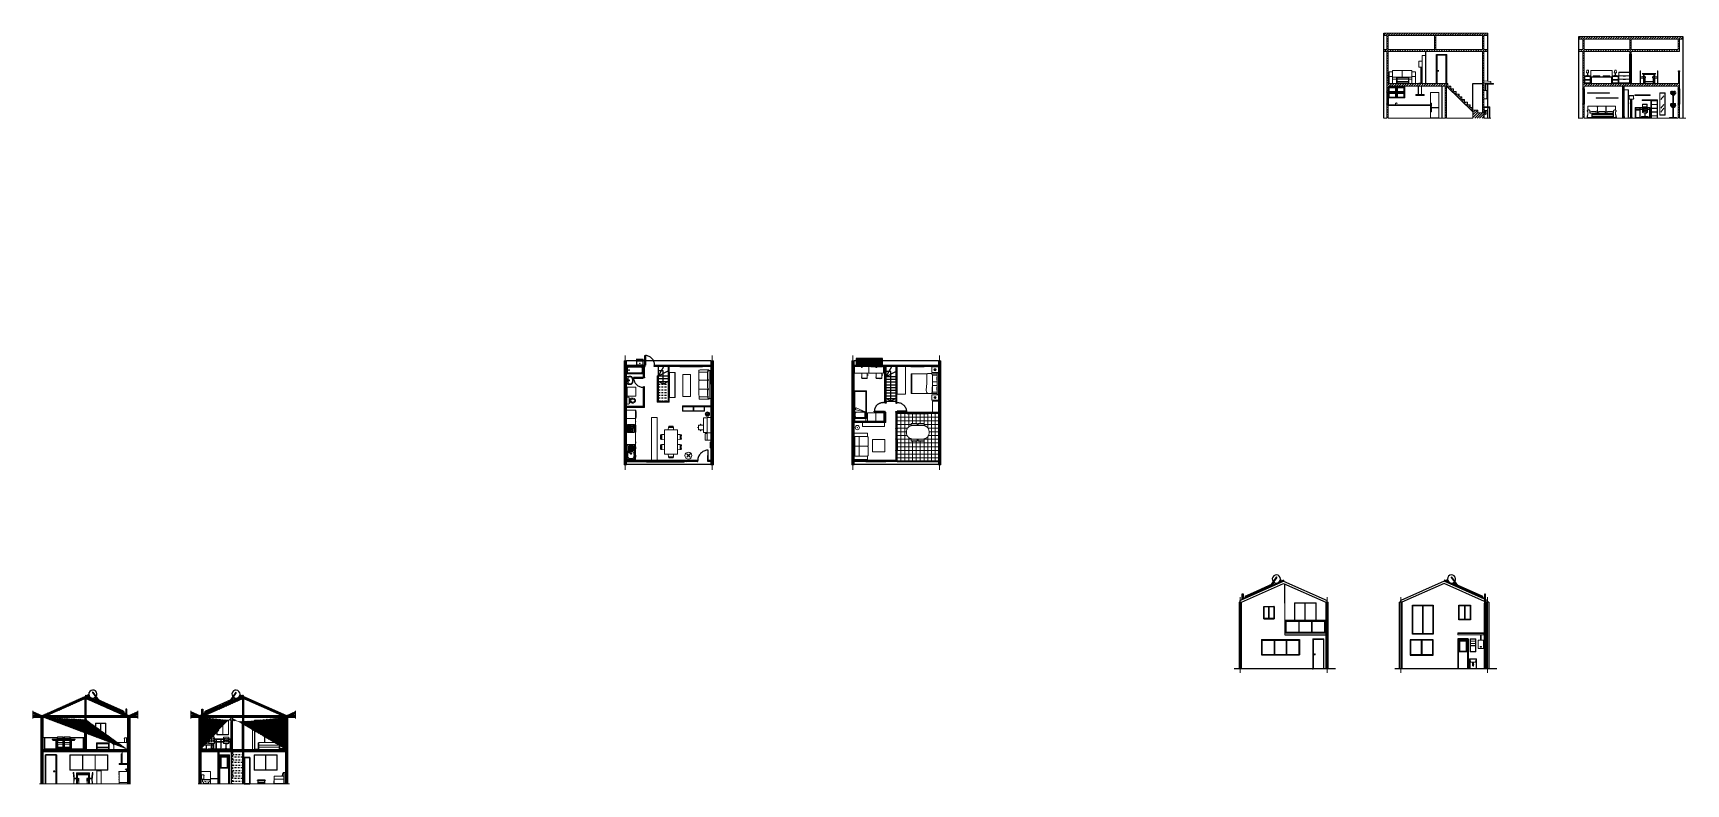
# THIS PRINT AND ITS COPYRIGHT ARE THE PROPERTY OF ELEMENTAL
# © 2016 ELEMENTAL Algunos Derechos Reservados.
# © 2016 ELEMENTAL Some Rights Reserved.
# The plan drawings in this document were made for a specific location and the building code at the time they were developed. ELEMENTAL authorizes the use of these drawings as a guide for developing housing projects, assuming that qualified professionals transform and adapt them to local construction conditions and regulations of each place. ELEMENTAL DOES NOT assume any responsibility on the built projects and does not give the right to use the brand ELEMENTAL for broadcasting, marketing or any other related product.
# Model space of a CAD drawing. Header units: inches. Extents: x -124 to -5, y 41 to 95.
import ezdxf

# ---------------------------------------------------------------- set-up
doc = ezdxf.new("R2010")
doc.units = ezdxf.units.IN
doc.header["$MEASUREMENT"] = 0
for name, pattern in [('0', [0]), ('CENTER', [2, 1.25, -0.25, 0.25, -0.25]), ('NASCOSTA2', [0.1875, 0.125, -0.0625])]:
    doc.linetypes.add(name, pattern=pattern)
for name, color, linetype, lineweight in [('A-DETL-MBND', 7, 'Continuous', 18), ('A-DOOR-FULL', 2, 'Continuous', 25), ('A-ELEV-MBE1', 7, 'Continuous', 25), ('A-FURN', 1, 'Continuous', 18), ('A-SECT-MCUT', 13, 'Continuous', 25), ('BALCONE', 9, 'Continuous', 25)]:
    doc.layers.add(name, color=color, linetype=linetype, lineweight=lineweight)
for name, color, linetype in [('FINESTRE', 5, 'Continuous'), ('PROIEZIONE', 11, 'NASCOSTA2'), ('SCALE', 4, 'Continuous')]:
    doc.layers.add(name, color=color, linetype=linetype)
doc.styles.add('ARCH', font='txt')

# ---------------------------------------------------------------- blocks, each defined once
blk = doc.blocks.new('15PTOI06')
for p, q in [((0, -8.5), (0, 8.5)), ((2, 10.5), (6, 10.5)), ((8, 8.5), (8, -8.5)), ((11.5, 5), (8, 5)), ((9, 2), (9.765178, 2)), ((9, -2), (9, 2)), ((23.431562, 2.5), (24.727861, 2.5)), ((24.931034, 1.327586), (24.062054, 2.5)), ((6, -10.5), (2, -10.5)), ((11.5, -5), (8, -5)), ((8.5, -8), (8, -8)), ((8, -8.5), (9, -8.5)), ((9, -6.5), (8.5, -6.5)), ((8.5, -6.5), (8.5, -8)), ((9.765178, -2), (9, -2)), ((9, -8.5), (9, -6.5)), ((23.431562, -2.5), (24.690476, -2.5)), ((24.931034, -1.327586), (24.062054, -2.5))]:
    blk.add_line(p, q)
for centre, radius, start, end in [((2, 8.5), 2, 90, 180), ((6, 8.5), 2, 0, 90), ((9.765178, 2.5), 0.5, 270, 346.116636), ((17.25, 0.65), 7.210062, 71.816347, 166.116636), ((19.118098, 0), 6.118098, 147.797266, 212.202734), ((17.25, 0.65), 4.210062, 71.816347, 142.891702), ((12, -13.75), 19.534695, 57.937508, 70.559965), ((12, -13.75), 22.534695, 51.265418, 70.559965), ((23.431562, 4.5), 2, 237.937508, 270), ((24.727861, 4.5), 2, 270, 314.939898), ((23.666667, 0), 1.833333, 313.602819, 46.397181), ((23.166667, 0), 3.833333, 313.602819, 46.397181), ((25.787408, 3.438228), 0.5, 314.939898, 51.265418), ((2, -8.5), 2, 180, 270), ((6, -8.5), 2, 270, 0), ((9.765178, -2.5), 0.5, 13.883364, 90), ((17.25, -0.65), 7.210062, 193.883364, 288.183653), ((17.25, -0.65), 4.210062, 217.108298, 288.183653), ((12, 13.75), 19.534695, 289.440035, 302.062492), ((12, 13.75), 22.534695, 289.440035, 308.665009), ((23.431562, -4.5), 2, 90, 122.062492), ((24.690476, -4.5), 2, 44.162471, 90), ((25.766527, -3.454957), 0.5, 308.665009, 44.162471)]:
    blk.add_arc(centre, radius, start, end)
at = {"style": 'ARCH'}
for tag, p, flags in [('ROOM_NUMBER', (0, -28.5), 1), ('ITEM', (0, -19.5), 3)]:
    blk.add_attdef(tag, p, '', height=6, dxfattribs=dict(at, flags=flags))
blk = doc.blocks.new('GARDAS4')
at = {"layer": 'A-FURN'}
blk.add_line((-0.33, -0.29), (-0.33, -0.29), dxfattribs=at)
for points in [[(-0.33, -0.27), (-0.33, -0.27, -0.033374), (-0.3, 0), (0.29, 0, -0.033374), (0.33, -0.27), (0.33, -0.29)], [(-0.33, -0.27, 0.008369), (-0.33, -0.28, 0.022086), (-0.33, -0.29, 0.020366), (-0.32, -0.34, 0.038106), (-0.31, -0.37, 0.019209), (-0.31, -0.38, 0.023244), (-0.3, -0.39, 0.033606), (-0.29, -0.42, 0.042546), (-0.27, -0.43, 0.013962), (-0.26, -0.44, 0.013132), (-0.25, -0.45, 0.011277), (-0.24, -0.46, 0.014658), (-0.22, -0.47, 0.03774), (-0.21, -0.48, 0.019306), (-0.18, -0.49, 0.016072), (-0.15, -0.5, 0.020549), (-0.12, -0.51, 0.025272), (-0.08, -0.51, 0.018029), (-0.03, -0.52, 0.004412), (0, -0.52, 0.004412), (0.03, -0.52, 0.018029), (0.08, -0.51, 0.025272), (0.12, -0.51, 0.020549), (0.15, -0.5, 0.016072), (0.17, -0.49, 0.019306), (0.21, -0.48, 0.03774), (0.22, -0.47, 0.014658), (0.24, -0.46, 0.011277), (0.25, -0.45, 0.013132), (0.26, -0.44, 0.013962), (0.27, -0.43, 0.042546), (0.29, -0.42, 0.033639), (0.3, -0.39, 0.023211), (0.31, -0.38, 0.019455), (0.31, -0.37, 0.037722), (0.32, -0.34, 0.019629), (0.33, -0.29, 0.02219), (0.33, -0.28, 0.008507), (0.33, -0.27)], [(-0.32, -0.26, -0.098175), (-0.27, -0.09, -0.221774), (-0.2, -0.04, 0.001762), (-0.19, -0.04)], [(0.28, -0.27, -0.016667), (0.28, -0.29, -0.02295), (0.28, -0.3, -0.000554), (0.28, -0.31, -0.003678), (0.28, -0.31, -0.011056), (0.28, -0.32, -0.010429), (0.28, -0.34, -0.029115), (0.28, -0.34, -0.023958), (0.27, -0.36, -0.017685), (0.27, -0.36, -0.008921), (0.26, -0.38, -0.01913), (0.25, -0.39, -0.031954), (0.24, -0.4, -0.038039), (0.24, -0.41, -0.019328), (0.22, -0.42, -0.011762), (0.2, -0.43, -0.030435), (0.19, -0.44, -0.013788), (0.18, -0.44, -0.013254), (0.17, -0.45, -0.005695), (0.16, -0.45, -0.005651), (0.15, -0.46, -0.011757), (0.13, -0.46, -0.014302), (0.12, -0.46, -0.013827), (0.1, -0.47, -0.014633), (0.08, -0.47, -0.002873), (0.07, -0.47, -0.006804), (0.06, -0.47, -0.001052), (0.05, -0.47, -0.001659), (0.04, -0.47, -0.00094), (0.03, -0.47, -0.000638), (0.02, -0.47, -0.00802), (0, -0.47, -0.00802), (-0.02, -0.47, -0.000638), (-0.03, -0.47, -0.00094), (-0.04, -0.47, -0.001659), (-0.05, -0.47, -0.001256), (-0.06, -0.47, -0.0066), (-0.07, -0.47, -0.003365), (-0.08, -0.47, -0.010855), (-0.09, -0.47, -0.008456), (-0.11, -0.47, -0.015115), (-0.12, -0.46, -0.012507), (-0.14, -0.46, -0.008165), (-0.15, -0.46, -0.007267), (-0.17, -0.45, -0.008422), (-0.18, -0.45, -0.00897), (-0.19, -0.44, -0.026055), (-0.2, -0.44, -0.017573), (-0.21, -0.43, -0.017693), (-0.22, -0.42, -0.012194), (-0.23, -0.41, -0.025549), (-0.24, -0.4, -0.033205), (-0.25, -0.39, -0.027743), (-0.26, -0.38, -0.016622), (-0.26, -0.37, -0.02016), (-0.27, -0.35, -0.034401), (-0.28, -0.34, -0.021054), (-0.28, -0.33, -0.00357), (-0.28, -0.31, -0.028997), (-0.28, -0.29, -0.020865), (-0.28, -0.27, -0.013711), (-0.28, -0.26, 0.031152), (-0.28, -0.3)], [(0.32, -0.25, 0.093556), (0.27, -0.09, 0.208106), (0.2, -0.04, 0.091299), (-0.2, -0.04)], [(0.28, -0.29), (0.28, -0.27, 0.254734), (0.22, -0.16)]]:
    blk.add_lwpolyline(points, format="xyb", dxfattribs=at)
blk.add_lwpolyline([(-0.22, -0.16, -0.107126), (-0.14, -0.14, -0.034664), (-0.12, -0.14), (0, -0.14), (0.12, -0.14, -0.034664), (0.14, -0.14, -0.107126), (0.22, -0.16, 0.130018), (0.15, -0.15), (0, -0.15), (-0.15, -0.15, 0.130018)], format="xyb", close=True, dxfattribs=at)
for centre, radius in [((-0.1, -0.09), 0.016), ((0, -0.22), 0.035), ((0, -0.09), 0.0175), ((0, -0.22), 0.0225), ((0.1, -0.09), 0.016)]:
    blk.add_circle(centre, radius, dxfattribs=at)
blk.add_arc((-0.15, -0.28), 0.13, 119.6317, 173.6546, dxfattribs=at)
blk = doc.blocks.new('A$C575A698E')
at = {"layer": 'A-FURN'}
for p, q in [((-96, 28), (-92, 28)), ((-39, 28), (-36, 28)), ((28, 28), (30, 28)), ((83, 28), (87, 28))]:
    blk.add_line(p, q, dxfattribs=at)
for points in [[(97, 109), (97, 101), (-106, 101), (-106, 101), (-107, 101), (-108, 100), (-108, 100), (-108, 100), (-109, 100), (-109, 100), (-109, 99), (-110, 99), (-110, 99), (-110, 98), (-110, 97), (-110, 95), (-110, 93), (-110, 90), (-110, 86), (-110, 81), (-110, 76), (-110, 69), (-110, 63), (-110, 57), (-110, 51), (-110, 45), (-110, 40), (-110, 36), (-109, 33), (-109, 31), (-109, 29), (-108, 28), (-108, 28), (-107, 28), (-106, 27), (-106, 27), (-105, 27), (-104, 27), (-103, 27), (-102, 27), (-101, 27), (-100, 27), (-98, 27), (-97, 27), (-95, 28), (-94, 31), (-93, 33), (-93, 90)], [(-103, 111), (95, 111)], [(-94, 32), (-93, 31), (-93, 29), (-92, 28), (-91, 28), (-90, 27), (-87, 27), (-85, 27), (-81, 26), (-77, 26), (-73, 26), (-68, 26), (-63, 26), (-57, 26), (-53, 26), (-48, 26), (-44, 26), (-41, 27), (-39, 28), (-37, 30), (-37, 92)], [(84, 90), (85, 32), (84, 31), (84, 29), (83, 28), (82, 28), (81, 27), (79, 27), (76, 27), (72, 26), (68, 26), (64, 26), (59, 26), (54, 26), (48, 26), (44, 26), (39, 26), (35, 26), (32, 27), (30, 28), (29, 29), (29, 92)], [(97, 101), (97, 101), (98, 101), (99, 100), (99, 100), (100, 100), (100, 100), (100, 100), (100, 99), (101, 99), (101, 99), (101, 98), (101, 97), (101, 95), (101, 93), (101, 90), (101, 86), (101, 81), (101, 76), (101, 69), (101, 63), (101, 57), (101, 51), (101, 45), (101, 40), (101, 36), (100, 33), (100, 31), (100, 29), (99, 28), (99, 28), (98, 28), (97, 27), (97, 27), (96, 27), (95, 27), (94, 27), (93, 27), (92, 27), (91, 27), (89, 27), (88, 27), (86, 28), (85, 31), (85, 32)]]:
    blk.add_lwpolyline(points, dxfattribs=at)
for points in [[(-103, 111, 0.351951), (-106, 109), (-106, 102, 0.366628), (-105, 101), (-105, 101), (-105, 101), (-105, 101), (-105, 101), (-105, 100), (-105, 100), (-105, 99), (-105, 99), (-105, 98), (-105, 97), (-105, 97), (-105, 96), (-105, 95), (-105, 94), (-105, 94), (-105, 93), (-105, 92), (-104, 92), (-104, 92), (-103, 91), (-102, 91), (-101, 91), (-99, 91), (-97, 90), (-95, 90), (-92, 90), (-89, 90), (-85, 89), (-82, 89), (-78, 89), (-74, 89), (-70, 89), (-66, 89), (-63, 89), (-59, 89), (-56, 89), (-53, 89), (-50, 89), (-48, 89), (-45, 89), (-44, 89), (-42, 90), (-41, 90), (-40, 90), (-39, 91), (-39, 91), (-38, 91), (-38, 92), (-38, 92), (-37, 92), (-37, 93), (-37, 93), (-37, 93), (-37, 94), (-37, 94), (-37, 95), (-37, 96), (-37, 97), (-37, 97), (-37, 98), (-37, 99), (-37, 100), (-37, 101), (-37, 101)], [(-35, 101, 0.308907), (-35, 90, 0.058626), (28, 90, 0.308907), (29, 101)], [(-37, 30, 0.232562), (-32, 27, 0.046586), (24, 26, 0.232562), (29, 29)], [(30, 101), (30, 101), (30, 100), (30, 99), (30, 98), (30, 97), (30, 97), (30, 96), (30, 95), (30, 94), (30, 94), (30, 93), (30, 93), (30, 93), (31, 92), (31, 92), (31, 92), (31, 91), (32, 91), (32, 91), (33, 90), (34, 90), (35, 90), (37, 89), (38, 89), (40, 89), (43, 89), (45, 89), (48, 89), (51, 89), (54, 89), (58, 89), (61, 89), (65, 89), (69, 89), (73, 89), (76, 89), (80, 90), (83, 90), (86, 90), (88, 90), (90, 91), (92, 91), (93, 91), (94, 91), (95, 92), (95, 92), (96, 92), (96, 93), (96, 94), (96, 94), (96, 95), (96, 96), (96, 97), (96, 97), (96, 98), (96, 99), (96, 99), (96, 100), (96, 100), (96, 101), (96, 101), (96, 101), (96, 101), (96, 101, 0.366628), (97, 102), (97, 109, 0.351951), (94, 111)]]:
    blk.add_lwpolyline(points, format="xyb", dxfattribs=at)
blk = doc.blocks.new('15STOI06')
for p, q in [((0, 28), (8, 28)), ((0, 26.5), (0, 28)), ((0.5, 26.5), (0, 26.5)), ((0.5, 26.5), (0.5, 14.5)), ((0.5, 14.5), (7.5, 14.5)), ((3, 14.5), (3, 9.5)), ((6.5, 0), (6.5, 1)), ((6.5, 1), (22.5, 1)), ((7, 3.843146), (7, 3)), ((8, 26.5), (7.5, 26.5)), ((7.5, 14.5), (7.5, 26.5)), ((7.5, 25.5), (8.5, 25.5)), ((8.5, 24.5), (7.5, 24.5)), ((8, 28), (8, 26.5)), ((8, 13), (27, 13)), ((8, 1), (8, 2)), ((8.5, 25.5), (8.5, 24.5)), ((26, 14), (9, 14)), ((9, 14), (9, 13)), ((11.354315, 7.454738), (9.5, 9)), ((21, 5.5), (13.959358, 6.192767)), ((21, 2), (21, 1)), ((22, 5.5), (22, 3)), ((22.5, 1), (22.5, 0)), ((26, 14), (26, 13)), ((26.5, 9), (26.5, 11)), ((27, 11), (26.5, 11)), ((27, 11), (27, 13))]:
    blk.add_line(p, q)
for centre, radius, start, end in [((6, 9.5), 3, 180, 250.528779), ((4, 3.843146), 3, 0, 70.528779), ((7.75, 14.75), 1.767767, 188.130102, 278.130102), ((8, 3), 1, 180, 270), ((15.195421, 12.064065), 6, 230.194429, 258.111342), ((21.328172, 11.05573), 5.565414, 266.619522, 338.322863), ((21, 3), 1, 270, 0)]:
    blk.add_arc(centre, radius, start, end)
at = {"style": 'ARCH', "flags": 3}
blk.add_attdef('ITEM', (0, -9), '', height=6, dxfattribs=at)
blk = doc.blocks.new('族几何图形组合_2633-Back')
at = {"layer": ''}
for p, q in [((-450, 459), (-450, 431)), ((449, 460), (-449, 460)), ((-449, 430), (449, 430)), ((450, 431), (450, 459))]:
    blk.add_line(p, q, dxfattribs=at)
for points, knots in [([(-450, 459), (-450, 459), (-450, 459), (-450, 459), (-450, 460), (-450, 460), (-450, 460), (-449, 460), (-449, 460), (-449, 460)], [0, 0, 0, 0, 0.16666667, 0.33333333, 0.45833333, 0.58333333, 0.66666667, 0.75, 0.83332939, 0.83332939, 0.83332939, 0.83332939]), ([(-449, 430), (-449, 430), (-449, 430), (-450, 430), (-450, 430), (-450, 430), (-450, 430), (-450, 431), (-450, 431), (-450, 431)], [0.16666947, 0.16666947, 0.16666947, 0.16666947, 0.25, 0.33333333, 0.41666667, 0.5, 0.66666667, 0.83333333, 1, 1, 1, 1]), ([(449, 460), (449, 460), (449, 460), (450, 460), (450, 460), (450, 460), (450, 459), (450, 459), (450, 459), (450, 459)], [-0.83332939, -0.83332939, -0.83332939, -0.83332939, -0.75, -0.66666667, -0.58333333, -0.45833333, -0.33333333, -0.16666667, 0, 0, 0, 0]), ([(450, 431), (450, 431), (450, 431), (450, 430), (450, 430), (450, 430), (450, 430), (449, 430), (449, 430), (449, 430)], [-1, -1, -1, -1, -0.83333333, -0.66666667, -0.5, -0.41666667, -0.33333333, -0.25, -0.16666947, -0.16666947, -0.16666947, -0.16666947])]:
    blk.add_open_spline(points, degree=3, knots=knots, dxfattribs=at)
for points in [[(-449, 460), (-449, 460), (-449, 460), (-449, 460)], [(-449, 430), (-449, 430), (-449, 430), (-449, 430)], [(449, 460), (449, 460), (449, 460), (449, 460)], [(449, 430), (449, 430), (449, 430), (449, 430)]]:
    blk.add_open_spline(points, degree=3, dxfattribs=at)
blk = doc.blocks.new('族几何图形组合_2780-Right')
at = {"layer": ''}
for p, q in [((-400, 0), (-400, 1920)), ((-400, 1920), (0, 1920)), ((-399, 1919), (-400, 1920)), ((-399, 1919), (-399, 1)), ((-1, 1919), (-399, 1919)), ((0, 1920), (-1, 1919)), ((-1, 1), (-1, 1919)), ((0, 1920), (0, 0)), ((-400, 0), (-399, 1)), ((0, 0), (-400, 0)), ((-399, 1), (-1, 1)), ((0, 0), (-1, 1))]:
    blk.add_line(p, q, dxfattribs=at)
blk = doc.blocks.new('6-rob-elev')
at = {"color": 0, "linetype": 'ByBlock'}
for p, q in [((-3, 6), (-3, 3)), ((-2, 0), (-2, 3)), ((-1, 6), (-1, 18)), ((1, 6), (1, 18)), ((2, 0), (2, 3)), ((3, 6), (3, 3)), ((15, 20), (13, 20)), ((15, 18), (14, 18))]:
    blk.add_line(p, q, dxfattribs=at)
blk.add_line((-2, 0), (2, 0))
for points in [[(-1, 6), (-6, 6), (-6, 3), (-2, 3)], [(2, 3), (6, 3), (6, 6), (1, 6)]]:
    blk.add_lwpolyline(points, dxfattribs=at)
for radius in [7.94, 6.44]:
    blk.add_arc((7, 18), radius, 0, 180, dxfattribs=at)

msp = doc.modelspace()

# ---------------------------------------------------------------- hatches: boundary and pattern name
at = {"linetype": '0', "lineweight": 18}
h = msp.add_hatch(dxfattribs=at)
h.set_pattern_fill('ANSI31', color=185)
h.paths.add_polyline_path([(-19.18, 94.04), (-18.89, 94.04), (-18.89, 94.17), (-19.18, 94.17), (-19.18, 95.19), (-18.89, 95.19), (-18.89, 95.37), (-22.66, 95.37), (-26.41, 95.37), (-26.41, 95.19), (-26.18, 95.19), (-26.18, 94.17), (-26.41, 94.17), (-26.41, 94.04), (-26.18, 94.04), (-26.18, 91.73), (-26.18, 91.13), (-26.09, 91.13), (-26.09, 91.54), (-23.09, 91.54), (-21.97, 91.54), (-21.97, 89.23), (-21.87, 89.23), (-21.87, 91.54), (-19.97, 89.69), (-19.97, 89.23), (-19.18, 89.23), (-19.18, 90.01), (-19.18, 90.03), (-19.18, 91.55)])
h.paths.add_polyline_path([(-26.09, 91.73), (-26.09, 94.04), (-19.28, 94.04), (-19.28, 93.85), (-19.28, 91.54), (-19.28, 89.62), (-19.52, 89.62), (-19.62, 89.62), (-19.62, 89.81), (-19.97, 89.81), (-19.97, 90), (-20.17, 90), (-20.17, 90.19), (-20.37, 90.19), (-20.37, 90.39), (-20.57, 90.39), (-20.57, 90.58), (-20.77, 90.58), (-20.77, 90.77), (-20.97, 90.77), (-20.97, 90.96), (-21.17, 90.96), (-21.17, 91.15), (-21.37, 91.15), (-21.37, 91.35), (-21.57, 91.35), (-21.57, 91.54), (-21.77, 91.54), (-21.77, 91.73)], flags=16)
h.paths.add_polyline_path([(-22.44, 92.63), (-22.54, 92.63), (-22.54, 92.65), (-22.44, 92.65)], flags=0)
h.paths.add_polyline_path([(-22.65, 94.17), (-22.65, 95.19), (-19.28, 95.19), (-19.28, 94.17)], flags=16)
h.paths.add_polyline_path([(-22.75, 94.17), (-26.09, 94.17), (-26.09, 95.19), (-22.75, 95.19)], flags=16)
h.paths.add_polyline_path([(-26.09, 90.23), (-26.18, 90.23), (-26.18, 89.23), (-26.09, 89.23)])
h = msp.add_hatch(dxfattribs=at)
h.set_pattern_fill('ANSI31', color=185)
h.paths.add_polyline_path([(-5.06, 94.93), (-4.8, 94.93), (-4.8, 95.12), (-8.58, 95.12), (-12.32, 95.12), (-12.32, 94.93), (-12.02, 94.93), (-12.02, 94.17), (-12.32, 94.17), (-12.32, 94.04), (-12.02, 94.04), (-12.02, 91.73), (-12.02, 91.33), (-11.93, 91.33), (-11.93, 91.54), (-9, 91.54), (-5.15, 91.54), (-5.15, 91.33), (-5.06, 91.33), (-5.06, 91.73), (-5.07, 91.73), (-5.1, 91.73), (-8.57, 91.73), (-8.63, 91.73), (-8.63, 91.73), (-9.43, 91.73), (-11.93, 91.73), (-11.93, 94.04), (-8.63, 94.04), (-8.63, 93.85), (-8.53, 93.85), (-8.53, 94.04), (-5.06, 94.04)])
h.paths.add_polyline_path([(-11.93, 94.17), (-11.93, 94.93), (-8.63, 94.93), (-8.63, 94.17)], flags=16)
h.paths.add_polyline_path([(-8.53, 94.93), (-5.15, 94.93), (-5.15, 94.17), (-8.53, 94.17)], flags=16)
h.paths.add_polyline_path([(-11.93, 90.23), (-12.02, 90.23), (-12.02, 89.23), (-11.93, 89.23)])
h.paths.add_polyline_path([(-5.06, 90.23), (-5.15, 90.23), (-5.15, 89.23), (-5.06, 89.23)])
h = msp.add_hatch(dxfattribs=at)
h.set_pattern_fill('ANSI31', color=185, scale=0.5)
h.paths.add_polyline_path([(-108.78, 47.49), (-111.78, 46.15), (-111.91, 46.09), (-112.56, 46.38), (-112.56, 46.21), (-112.29, 46.09), (-112.56, 46.09), (-112.56, 45.96), (-112, 45.96), (-112, 43.65), (-112, 41.15), (-111.83, 41.15), (-111.83, 43.46), (-110.63, 43.46), (-110.63, 41.15), (-110.62, 41.15), (-110.53, 41.15), (-110.53, 43.46), (-108.83, 43.46), (-108.83, 41.15), (-108.73, 41.15), (-108.73, 43.46), (-105.73, 43.46), (-105.73, 41.15), (-105.56, 41.15), (-105.56, 43.46), (-105.56, 45.96), (-105, 45.96), (-105, 46.09), (-105.27, 46.09), (-105, 46.21), (-105, 46.38), (-105.64, 46.09)])
h.paths.add_polyline_path([(-108.73, 47.29), (-106.02, 46.09), (-108.73, 46.09)], flags=16)
edge = h.paths.add_edge_path(flags=16)
edge.add_ellipse((-109.96, 43.67), major_axis=(0, 0.0166), ratio=0.488012, start_angle=170.395, end_angle=180)
edge.add_ellipse((-109.95, 43.67), major_axis=(0, 0.0166), ratio=0.488012, start_angle=90, end_angle=170.395)
edge.add_line((-109.95, 43.65), (-109.96, 43.65))
edge = h.paths.add_edge_path(flags=16)
edge.add_line((-111.01, 43.67), (-111.01, 43.67))
edge.add_ellipse((-111, 43.67), major_axis=(0, 0.0166), ratio=0.488012, start_angle=90, end_angle=180)
edge.add_ellipse((-111, 43.67), major_axis=(0, 0.0166), ratio=0.488012, start_angle=90, end_angle=180, ccw=False)
h.paths.add_polyline_path([(-108.73, 43.65), (-105.73, 43.65)], flags=16)
h.paths.add_polyline_path([(-111.54, 46.09), (-108.83, 46.09), (-108.83, 47.29)], flags=16)
edge = h.paths.add_edge_path(flags=17)
edge.add_line((-109.57, 45.96), (-108.83, 45.96))
edge.add_line((-109.57, 45.65), (-109.57, 45.96))
edge.add_line((-108.83, 45.96), (-108.83, 45.65))
edge.add_line((-111.83, 45.96), (-111.83, 43.65))
edge.add_line((-109.66, 45.96), (-111.83, 45.96))
edge.add_line((-111.83, 43.65), (-109.66, 43.65))
edge.add_line((-109.57, 43.65), (-108.83, 43.65))
edge.add_line((-109.66, 43.65), (-109.57, 43.65))
edge.add_line((-108.83, 43.65), (-108.73, 43.65))
edge.add_line((-108.83, 45.65), (-108.73, 45.65))
edge.add_line((-109.66, 45.65), (-109.57, 45.65))
edge.add_line((-108.73, 43.65), (-105.73, 43.65))
edge.add_line((-105.73, 45.96), (-108.73, 45.96))
edge.add_line((-108.73, 45.65), (-108.73, 45.96))
edge.add_line((-105.73, 45.96), (-105.73, 43.65))
edge.add_line((-109.66, 45.96), (-109.66, 45.65))
at = {"layer": 'A-DETL-MBND'}
h = msp.add_hatch(dxfattribs=at)
h.set_pattern_fill('LINE', color=256, scale=0.025, angle=270, style=0)
h.set_pattern_definition([(90, (390.089455, 24.62693), (-0.079375, 2e-17), [])])
h.paths.add_polyline_path([(-19.16, 52.06), (-21.06, 52.06), (-21.06, 52.01), (-19.16, 52.01)])
at = {"layer": 'A-ELEV-MBE1', "linetype": '0', "lineweight": 18}
h = msp.add_hatch(dxfattribs=at)
h.set_pattern_fill('ANSI31', color=185, scale=0.5)
h.paths.add_polyline_path([(-79.69, 64.52), (-81.1, 64.52), (-81.1, 68.33), (-79.81, 68.33), (-79.81, 69.78), (-79.91, 69.78), (-79.91, 68.43), (-81.1, 68.43), (-81.1, 71.3), (-80.37, 71.3), (-80.37, 71.39), (-81.1, 71.39), (-81.1, 71.71), (-81.28, 71.71), (-81.28, 64.19), (-81.12, 64.19), (-81.1, 64.19), (-81.1, 64.42), (-79.69, 64.42)])
h.paths.add_polyline_path([(-81.1, 69.24), (-81.1, 69.24), (-81.1, 68.43)], flags=17)
h = msp.add_hatch(dxfattribs=at)
h.set_pattern_fill('ANSI31', color=185, scale=0.5)
h.paths.add_polyline_path([(-74.83, 71.71), (-75.01, 71.71), (-75.01, 71.39), (-75.61, 71.39), (-75.61, 71.3), (-75.01, 71.3), (-75.01, 70.44), (-75.01, 68.46), (-77.06, 68.46), (-77.06, 68.45), (-77.06, 68.37), (-75.86, 68.37), (-75.01, 68.37), (-75.01, 64.52), (-75.18, 64.52), (-75.18, 64.43), (-75.01, 64.43), (-75.01, 64.19), (-74.83, 64.19)])
h = msp.add_hatch(dxfattribs=at)
h.set_pattern_fill('ANSI31', color=185, scale=0.5)
h.paths.add_polyline_path([(-64.66, 67.25), (-62.37, 67.25), (-62.37, 68), (-62.46, 68), (-62.46, 67.34), (-64.66, 67.34), (-64.66, 71.3), (-63.46, 71.3), (-63.46, 71.39), (-64.66, 71.39), (-64.66, 71.71), (-64.84, 71.71), (-64.84, 64.19), (-64.66, 64.19), (-64.66, 64.43), (-63.84, 64.43), (-63.84, 64.52), (-64.66, 64.52)])
h = msp.add_hatch(dxfattribs=at)
h.set_pattern_fill('ANSI31', color=185, scale=0.5)
h.paths.add_polyline_path([(-58.4, 65.7), (-58.4, 65.7), (-58.4, 66.9), (-58.4, 68.1), (-58.4, 69.3), (-58.4, 70.5), (-58.4, 71.7), (-58.4, 71.71), (-58.49, 71.71), (-58.58, 71.71), (-58.58, 71.39), (-59.6, 71.39), (-59.6, 71.3), (-58.58, 71.3), (-58.58, 71.26), (-58.58, 71.26), (-58.58, 70.86), (-58.58, 70.83), (-58.58, 70.83), (-58.58, 69.28), (-58.58, 68), (-59.34, 68), (-59.34, 67.9), (-58.58, 67.9), (-58.58, 64.43), (-58.58, 64.19), (-58.49, 64.19), (-58.4, 64.19), (-58.4, 64.2)])
h = msp.add_hatch(dxfattribs=at)
h.set_pattern_fill('ANSI31', color=185, scale=0.5)
h.paths.add_polyline_path([(-79.81, 71.39), (-79.94, 71.39), (-79.94, 71.3), (-79.9, 71.3), (-79.9, 70.53), (-79.81, 70.53)])
h = msp.add_hatch(dxfattribs=at)
h.set_pattern_fill('ANSI31', color=185, scale=0.5)
h.paths.add_polyline_path([(-62.61, 71.39), (-62.61, 71.3), (-62.46, 71.3), (-62.46, 68.7), (-62.36, 68.7), (-62.36, 71.3), (-61.66, 71.3), (-61.66, 68.7), (-61.57, 68.7), (-61.57, 71.3), (-60.56, 71.3), (-60.56, 71.39)])
h = msp.add_hatch(dxfattribs=at)
h.set_pattern_fill('ANSI31', color=185, scale=0.5)
h.paths.add_polyline_path([(-60.83, 68), (-61.65, 68), (-61.65, 66.81), (-61.56, 66.81), (-61.56, 67.9), (-60.83, 67.9)])
h = msp.add_hatch(dxfattribs=at)
h.set_pattern_fill('ANSI31', color=185, scale=0.5)
h.paths.add_polyline_path([(-61.56, 65.22), (-61.65, 65.22), (-61.65, 64.52), (-62.36, 64.52), (-62.36, 64.43), (-61.57, 64.43), (-61.56, 64.43)])
at = {"layer": 'A-FURN', "linetype": '0', "lineweight": 18}
h = msp.add_hatch(dxfattribs=at)
h.set_pattern_fill('ANSI31', color=185, scale=0.5)
h.paths.add_polyline_path([(-77.27, 71.39), (-79.06, 71.39), (-79.06, 71.3), (-79.06, 71.3), (-78.1, 71.3), (-78.1, 68.82), (-78.8, 68.82), (-78.8, 70.02), (-78.8, 70.62), (-78.9, 70.62), (-78.9, 68.71), (-78.85, 68.71), (-78.8, 68.71), (-78.1, 68.71), (-78.01, 68.71), (-78.01, 69.24), (-78.01, 70.44), (-78.01, 71.3), (-77.27, 71.3)])
h = msp.add_hatch(dxfattribs=at)
h.set_pattern_fill('ANSI31', color=185, scale=0.5)
h.paths.add_polyline_path([(-75.98, 64.52), (-76.95, 64.52), (-76.95, 64.42), (-75.98, 64.43)])
at = {"layer": 'PROIEZIONE', "linetype": '0', "lineweight": 18}
h = msp.add_hatch(dxfattribs=at)
h.set_pattern_fill('ANSI31', color=185, scale=0.5)
h.paths.add_polyline_path([(-116.4, 46.08), (-116.68, 46.08), (-116.4, 46.2), (-116.4, 46.38), (-117.05, 46.09), (-120.18, 47.49), (-123.18, 46.15), (-123.32, 46.09), (-123.97, 46.38), (-123.97, 46.21), (-123.69, 46.09), (-123.97, 46.09), (-123.97, 45.96), (-123.41, 45.96), (-123.41, 43.47), (-123.41, 43.46), (-123.41, 41.15), (-123.23, 41.15), (-123.23, 43.47), (-117.14, 43.46), (-117.14, 41.15), (-116.96, 41.15), (-116.96, 43.65), (-116.96, 45.96), (-116.4, 45.96)])
h.paths.add_polyline_path([(-122.94, 46.09), (-120.23, 47.29), (-120.23, 46.09)], flags=16)
h.paths.add_polyline_path([(-120.13, 46.09), (-120.13, 47.29), (-117.42, 46.09)], flags=16)
h.paths.add_polyline_path([(-118.52, 44.09), (-118.52, 43.75), (-119.34, 43.75), (-119.34, 44.09)], flags=0)
h.paths.add_polyline_path([(-123.23, 45.96), (-123.23, 43.65)], flags=0)
edge = h.paths.add_edge_path(flags=16)
edge.add_line((-120.23, 45.96), (-123.23, 45.96))
edge.add_line((-120.23, 45.8), (-120.23, 45.96))
edge.add_line((-120.14, 45.8), (-120.14, 45.96))
edge.add_line((-120.14, 45.96), (-117.14, 45.96))
edge.add_line((-120.23, 45.8), (-120.14, 45.8))
edge.add_line((-117.14, 45.96), (-117.14, 43.65))
edge.add_line((-123.23, 45.96), (-123.23, 43.65))
edge.add_line((-117.14, 43.65), (-123.23, 43.65))

# ---------------------------------------------------------------- linework, layer by layer
at = {"linetype": '0', "lineweight": 18}
for p, q in [((-26.41, 95.37), (-26.41, 95.19)), ((-18.89, 95.37), (-18.89, 95.19)), ((-26.41, 94.17), (-26.41, 94.04)), ((-18.89, 94.17), (-18.89, 94.04)), ((-12.32, 94.17), (-12.32, 94.04)), ((-21.06, 52.01), (-21.06, 52.06)), ((-109.66, 45.96), (-109.66, 45.65)), ((-109.66, 45.65), (-109.57, 45.65)), ((-109.57, 45.65), (-109.57, 45.96)), ((-108.83, 45.96), (-108.83, 45.65)), ((-108.83, 45.65), (-108.73, 45.65)), ((-108.73, 45.65), (-108.73, 45.96)), ((-109.66, 43.65), (-109.57, 43.65)), ((-108.83, 43.65), (-108.73, 43.65))]:
    msp.add_line(p, q, dxfattribs=at)
msp.add_lwpolyline([(-21.06, 52.01), (-21.06, 51.91), (-19.17, 51.91), (-19.17, 52.01), (-21.06, 52.01)], dxfattribs=at)
at = {"layer": 'A-DETL-MBND'}
for p, q in [((-26.41, 95.37), (-22.66, 95.37)), ((-26.18, 95.19), (-26.41, 95.19)), ((-26.09, 95.19), (-22.75, 95.19)), ((-18.89, 95.37), (-22.66, 95.37)), ((-19.28, 95.19), (-22.65, 95.19)), ((-19.18, 95.19), (-18.89, 95.19)), ((-12.32, 95.12), (-8.58, 95.12)), ((-12.32, 94.93), (-12.32, 95.12)), ((-12.02, 94.93), (-12.32, 94.93)), ((-11.93, 94.93), (-8.63, 94.93)), ((-4.8, 95.12), (-8.58, 95.12)), ((-5.15, 94.93), (-8.53, 94.93)), ((-5.06, 94.93), (-4.8, 94.93)), ((-4.8, 94.93), (-4.8, 95.12)), ((-26.18, 94.17), (-26.41, 94.17)), ((-26.41, 94.04), (-26.18, 94.04)), ((-26.18, 91.73), (-26.18, 94.04)), ((-26.09, 94.17), (-22.75, 94.17)), ((-26.09, 91.73), (-26.09, 94.04)), ((-26.09, 94.04), (-19.28, 94.04)), ((-19.28, 94.17), (-22.65, 94.17)), ((-19.28, 91.54), (-19.28, 93.85)), ((-19.18, 94.17), (-18.89, 94.17)), ((-19.18, 94.04), (-18.89, 94.04)), ((-12.32, 94.17), (-12.02, 94.17)), ((-12.32, 94.04), (-12.02, 94.04)), ((-11.93, 94.17), (-8.63, 94.17)), ((-11.93, 94.04), (-8.63, 94.04)), ((-8.63, 93.85), (-8.63, 94.04)), ((-5.15, 94.17), (-8.53, 94.17)), ((-5.06, 94.04), (-8.53, 94.04)), ((-8.53, 93.85), (-8.53, 94.04)), ((-26.09, 91.73), (-26.09, 91.73)), ((-22.61, 91.73), (-23.36, 91.73)), ((-22.65, 91.73), (-22.75, 91.73)), ((-21.97, 89.23), (-21.97, 91.54)), ((-21.87, 89.23), (-21.87, 91.54)), ((-21.87, 91.54), (-19.97, 89.69)), ((-21.77, 91.73), (-21.77, 91.54)), ((-21.77, 91.54), (-21.57, 91.54)), ((-21.57, 91.54), (-21.57, 91.35)), ((-21.57, 91.35), (-21.37, 91.35)), ((-21.37, 91.35), (-21.37, 91.15)), ((-21.37, 91.15), (-21.17, 91.15)), ((-21.17, 91.15), (-21.17, 90.96)), ((-21.17, 90.96), (-20.97, 90.96)), ((-20.97, 90.96), (-20.97, 90.77)), ((-20.97, 90.77), (-20.77, 90.77)), ((-20.77, 90.77), (-20.77, 90.58)), ((-19.18, 91.55), (-19.18, 89.23)), ((-12.02, 91.33), (-12.02, 91.73)), ((-12.02, 91.73), (-12.02, 91.73)), ((-8.66, 91.73), (-11.93, 91.73)), ((-11.93, 91.33), (-11.93, 91.54)), ((-5.15, 91.54), (-5.15, 91.33)), ((-5.06, 91.73), (-5.06, 91.33)), ((-26.18, 90.23), (-26.18, 89.23)), ((-26.09, 90.23), (-26.09, 89.23)), ((-20.77, 90.58), (-20.57, 90.58)), ((-20.57, 90.58), (-20.57, 90.39)), ((-20.57, 90.39), (-20.37, 90.39)), ((-20.37, 90.39), (-20.37, 90.19)), ((-20.37, 90.19), (-20.17, 90.19)), ((-20.17, 90.19), (-20.17, 90)), ((-20.17, 90), (-19.97, 90)), ((-19.97, 90), (-19.97, 89.81)), ((-19.97, 89.81), (-19.62, 89.81)), ((-19.97, 89.69), (-19.97, 89.23)), ((-19.62, 89.81), (-19.62, 89.62)), ((-19.62, 89.62), (-19.52, 89.62)), ((-19.52, 89.62), (-19.28, 89.62)), ((-5.06, 90.23), (-5.06, 89.23)), ((-26.41, 89.23), (-26.18, 89.23)), ((-26.09, 89.23), (-21.97, 89.23)), ((-21.87, 89.23), (-19.97, 89.23)), ((-19.18, 89.23), (-18.67, 89.23)), ((-12.36, 89.23), (-12.02, 89.23)), ((-11.93, 89.23), (-5.15, 89.23)), ((-5.62, 89.23), (-5.43, 89.23)), ((-5.06, 89.23), (-4.58, 89.23)), ((-81.1, 71.71), (-81.28, 71.71)), ((-81.28, 64.19), (-81.28, 71.71)), ((-81.1, 71.71), (-81.1, 71.39)), ((-75.01, 71.39), (-75.01, 71.71)), ((-75.01, 71.71), (-74.83, 71.71)), ((-74.83, 71.71), (-74.83, 70.44)), ((-58.49, 71.71), (-58.58, 71.71)), ((-58.58, 71.71), (-58.58, 71.39)), ((-58.4, 71.71), (-58.49, 71.71)), ((-58.4, 71.71), (-58.4, 71.7)), ((-58.4, 71.7), (-58.4, 70.5)), ((-81.1, 71.39), (-80.37, 71.39)), ((-81.1, 71.3), (-81.1, 70.44)), ((-80.37, 71.3), (-81.1, 71.3)), ((-81.1, 69.24), (-81.1, 70.44)), ((-81.1, 70.44), (-81.1, 69.24)), ((-80.37, 71.39), (-80.37, 71.3)), ((-79.94, 71.39), (-79.81, 71.39)), ((-79.94, 71.39), (-79.94, 71.3)), ((-79.9, 71.3), (-79.94, 71.3)), ((-79.9, 70.53), (-79.9, 71.3)), ((-79.9, 70.53), (-79.81, 70.53)), ((-79.81, 71.39), (-79.81, 71.38)), ((-79.81, 70.53), (-79.81, 71.38)), ((-79.06, 71.3), (-79.06, 71.39)), ((-79.06, 71.39), (-77.27, 71.39)), ((-78.1, 71.3), (-79.06, 71.3)), ((-78.8, 70.62), (-78.9, 70.62)), ((-78.9, 70.62), (-78.9, 68.71)), ((-78.8, 70.62), (-78.85, 70.62)), ((-78.8, 70.62), (-78.8, 70.02)), ((-78.1, 68.82), (-78.1, 71.3)), ((-78.01, 71.3), (-77.27, 71.3)), ((-78.01, 71.3), (-78.01, 70.44)), ((-78.01, 70.44), (-78.01, 69.24)), ((-77.27, 71.39), (-77.27, 71.3)), ((-75.61, 71.39), (-75.01, 71.39)), ((-75.61, 71.3), (-75.01, 71.3)), ((-75.01, 70.44), (-75.01, 71.3)), ((-75.01, 70.44), (-75.01, 69.24)), ((-74.83, 69.24), (-74.83, 70.44)), ((-58.58, 71.39), (-59.6, 71.39)), ((-59.6, 71.39), (-59.6, 71.3)), ((-58.58, 71.3), (-59.6, 71.3)), ((-58.58, 71.3), (-58.58, 69.3)), ((-58.4, 69.3), (-58.4, 70.5)), ((-79.81, 69.78), (-79.91, 69.78)), ((-79.91, 69.78), (-79.91, 68.43)), ((-79.81, 68.33), (-79.81, 69.78)), ((-78.8, 70.02), (-78.8, 68.82)), ((-58.58, 69.3), (-58.58, 68)), ((-58.4, 68.1), (-58.4, 69.3)), ((-81.1, 69.24), (-81.1, 68.43)), ((-81.1, 69.24), (-81.1, 69.24)), ((-81.1, 68.43), (-81.1, 69.24)), ((-81.1, 69.24), (-81.1, 69.24)), ((-81.1, 69.24), (-81.1, 69.24)), ((-79.91, 68.43), (-81.1, 68.43)), ((-81.1, 65.64), (-81.1, 68.33)), ((-81.1, 68.33), (-81.1, 64.52)), ((-81.1, 68.33), (-79.81, 68.33)), ((-79.81, 68.33), (-79.81, 68.33)), ((-78.9, 68.71), (-78.85, 68.71)), ((-78.85, 68.71), (-78.8, 68.71)), ((-78.8, 68.71), (-78.1, 68.71)), ((-78.1, 68.71), (-78.01, 68.71)), ((-78.01, 69.24), (-78.01, 68.71)), ((-77.06, 68.46), (-77.06, 68.37)), ((-77.06, 68.46), (-75.86, 68.46)), ((-77.06, 68.45), (-77.06, 68.46)), ((-77.06, 68.37), (-77.06, 68.38)), ((-75.86, 68.37), (-77.06, 68.37)), ((-75.86, 68.46), (-75.01, 68.46)), ((-75.01, 68.37), (-75.86, 68.37)), ((-75.01, 69.24), (-75.01, 68.46)), ((-75.01, 68.37), (-75.01, 68.37)), ((-75.01, 68.37), (-75.01, 68.37)), ((-75.01, 68.37), (-75.01, 68.04)), ((-74.83, 68.04), (-74.83, 69.24)), ((-58.4, 66.9), (-58.4, 68.1)), ((-81.1, 67.52), (-81.1, 67.93)), ((-75.01, 68.04), (-75.01, 66.84)), ((-74.83, 66.84), (-74.83, 68.04)), ((-63.54, 67.34), (-64.66, 67.34)), ((-64.66, 67.25), (-63.64, 67.25)), ((-63.64, 67.25), (-62.37, 67.25)), ((-62.46, 67.34), (-63.54, 67.34)), ((-62.46, 68), (-62.46, 67.34)), ((-62.46, 68), (-62.37, 68)), ((-62.37, 67.25), (-62.37, 68)), ((-61.65, 68), (-60.83, 68)), ((-61.65, 66.81), (-61.65, 68)), ((-60.83, 67.9), (-61.56, 67.9)), ((-61.56, 67.9), (-61.56, 66.81)), ((-60.83, 68), (-60.83, 67.9)), ((-59.34, 68), (-58.58, 68)), ((-59.34, 68), (-59.34, 67.9)), ((-58.58, 67.9), (-59.34, 67.9)), ((-58.58, 67.9), (-58.58, 64.43)), ((-58.4, 65.7), (-58.4, 66.9)), ((-75.01, 66.84), (-75.01, 65.64)), ((-74.83, 65.64), (-74.83, 66.84)), ((-61.65, 66.81), (-61.56, 66.81)), ((-58.4, 65.7), (-58.4, 64.2)), ((-81.1, 64.52), (-79.69, 64.52)), ((-79.69, 64.52), (-79.69, 64.42)), ((-76.95, 64.52), (-75.98, 64.52)), ((-76.95, 64.52), (-76.95, 64.42)), ((-75.98, 64.52), (-75.98, 64.43)), ((-75.18, 64.52), (-75.18, 64.43)), ((-75.18, 64.52), (-75.01, 64.52)), ((-75.01, 64.52), (-75.01, 65.64)), ((-74.83, 65.64), (-74.83, 64.19)), ((-62.36, 64.52), (-61.65, 64.52)), ((-62.36, 64.52), (-62.36, 64.43)), ((-61.65, 64.52), (-61.65, 65.22)), ((-61.65, 65.22), (-61.56, 65.22)), ((-61.56, 65.22), (-61.56, 64.43)), ((-81.1, 64.19), (-81.28, 64.19)), ((-81.28, 64.19), (-81.12, 64.19)), ((-81.28, 64.19), (-81.28, 64.19)), ((-81.1, 64.42), (-81.1, 64.19)), ((-79.69, 64.42), (-81.1, 64.42)), ((-75.98, 64.43), (-76.95, 64.42)), ((-75.01, 64.43), (-75.18, 64.43)), ((-75.01, 64.19), (-75.01, 64.43)), ((-75.01, 64.2), (-75.01, 64.2)), ((-75.01, 64.2), (-75.01, 64.19)), ((-75.01, 64.19), (-74.83, 64.19)), ((-75, 64.19), (-75.01, 64.19)), ((-74.83, 64.19), (-74.85, 64.19)), ((-61.57, 64.43), (-62.36, 64.43)), ((-61.56, 64.43), (-61.57, 64.43)), ((-58.58, 64.43), (-58.58, 64.19)), ((-58.58, 64.2), (-58.58, 64.2)), ((-58.58, 64.19), (-58.49, 64.19)), ((-58.49, 64.19), (-58.4, 64.19)), ((-58.4, 64.19), (-58.4, 64.2)), ((-21.06, 52.06), (-19.17, 52.06)), ((-19, 49.46), (-19.05, 49.46)), ((-18.91, 49.46), (-19, 49.46)), ((-18.83, 49.46), (-18.91, 49.46)), ((-123.18, 46.15), (-120.18, 47.49)), ((-122.94, 46.09), (-120.23, 47.29)), ((-120.23, 46.09), (-120.23, 47.29)), ((-120.18, 47.49), (-117.05, 46.09)), ((-120.13, 47.29), (-117.42, 46.09)), ((-120.13, 46.09), (-120.13, 47.29)), ((-111.78, 46.15), (-108.78, 47.49)), ((-111.54, 46.09), (-108.83, 47.29)), ((-108.83, 46.09), (-108.83, 47.29)), ((-108.78, 47.49), (-105.64, 46.09)), ((-108.73, 47.29), (-106.02, 46.09)), ((-108.73, 46.09), (-108.73, 47.29)), ((-123.97, 46.38), (-123.32, 46.09)), ((-123.97, 46.21), (-123.69, 46.09)), ((-123.97, 46.09), (-123.69, 46.09)), ((-123.41, 45.96), (-123.97, 45.96)), ((-123.41, 45.96), (-123.41, 43.47)), ((-123.32, 46.09), (-123.18, 46.15)), ((-123.23, 45.96), (-123.23, 43.65)), ((-120.23, 45.96), (-123.23, 45.96)), ((-122.94, 46.09), (-120.23, 46.09)), ((-120.23, 45.8), (-120.23, 45.96)), ((-120.23, 45.8), (-120.14, 45.8)), ((-120.14, 45.8), (-120.14, 45.96)), ((-120.14, 45.96), (-117.14, 45.96)), ((-120.13, 46.09), (-117.42, 46.09)), ((-117.14, 45.96), (-117.14, 43.65)), ((-116.4, 46.38), (-117.05, 46.09)), ((-116.96, 45.96), (-116.96, 43.65)), ((-116.96, 45.96), (-116.4, 45.96)), ((-116.4, 46.2), (-116.68, 46.08)), ((-116.4, 46.08), (-116.68, 46.08)), ((-112.56, 46.38), (-111.91, 46.09)), ((-112.56, 46.21), (-112.29, 46.09)), ((-112.56, 46.09), (-112.29, 46.09)), ((-112, 45.96), (-112.56, 45.96)), ((-112, 45.96), (-112, 43.65)), ((-111.91, 46.09), (-111.78, 46.15)), ((-111.83, 45.96), (-111.83, 43.65)), ((-111.83, 45.96), (-111.83, 45.96)), ((-109.66, 45.96), (-111.83, 45.96)), ((-111.54, 46.09), (-108.83, 46.09)), ((-109.57, 45.96), (-108.83, 45.96)), ((-108.73, 46.09), (-106.02, 46.09)), ((-105.73, 45.96), (-108.73, 45.96)), ((-105.73, 45.96), (-105.73, 43.65)), ((-105, 46.38), (-105.64, 46.09)), ((-105.56, 45.96), (-105.56, 43.46)), ((-105.56, 45.96), (-105, 45.96)), ((-105, 46.21), (-105.27, 46.09)), ((-105, 46.09), (-105.27, 46.09)), ((-123.41, 43.47), (-123.41, 43.46)), ((-123.41, 43.46), (-123.41, 41.15)), ((-117.14, 43.65), (-123.23, 43.65)), ((-123.23, 43.47), (-123.23, 41.15)), ((-117.14, 43.46), (-123.23, 43.47)), ((-120.14, 43.65), (-120.23, 43.65)), ((-117.14, 43.46), (-117.14, 41.15)), ((-117.14, 43.42), (-117.14, 41.15)), ((-116.96, 43.65), (-116.96, 41.15)), ((-112, 43.65), (-112, 41.15)), ((-111.83, 43.65), (-109.66, 43.65)), ((-111.83, 43.46), (-111.83, 41.15)), ((-111.83, 43.46), (-110.63, 43.46)), ((-110.63, 41.15), (-110.63, 43.46)), ((-108.83, 43.46), (-110.53, 43.46)), ((-109.57, 43.46), (-109.66, 43.46)), ((-109.57, 43.65), (-108.83, 43.65)), ((-108.83, 41.15), (-108.83, 43.46)), ((-108.73, 43.65), (-105.73, 43.65)), ((-105.73, 43.46), (-108.73, 43.46)), ((-105.73, 43.46), (-105.73, 41.15)), ((-105.56, 43.46), (-105.56, 41.15)), ((-116.93, 41.15), (-123.5, 41.15)), ((-105.44, 41.15), (-112.05, 41.15)), ((-110.62, 41.15), (-110.63, 41.15))]:
    msp.add_line(p, q, dxfattribs=at)
at = {"layer": 'A-DETL-MBND', "lineweight": 20}
msp.add_line((-62.36, 64.43), (-61.57, 64.43), dxfattribs=at)
at = {"layer": 'A-DETL-MBND'}
for points in [[(-26.18, 94.17), (-26.18, 95.19)], [(-26.09, 94.17), (-26.09, 95.19)], [(-22.75, 94.17), (-22.75, 95.19)], [(-22.65, 94.17), (-22.65, 95.19)], [(-19.28, 94.17), (-19.28, 95.19)], [(-19.18, 94.17), (-19.18, 95.19)], [(-12.02, 94.17), (-12.02, 94.93)], [(-11.93, 94.17), (-11.93, 94.93)], [(-8.63, 94.17), (-8.63, 94.93)], [(-8.53, 94.17), (-8.53, 94.93)], [(-5.15, 94.17), (-5.15, 94.93)], [(-5.06, 94.04), (-5.06, 94.93)], [(-19.28, 93.85), (-19.28, 93.85), (-19.28, 94.04)], [(-19.18, 91.55), (-19.18, 94.04)], [(-19.18, 93.85), (-19.18, 93.85), (-19.18, 94.04)], [(-12.02, 91.73), (-12.02, 91.73), (-12.02, 94.04)], [(-11.93, 91.73), (-11.93, 91.73), (-11.93, 94.04)], [(-26.18, 91.13), (-26.18, 91.13), (-26.18, 91.73)], [(-21.77, 91.73), (-26.09, 91.73)], [(-23.09, 91.54), (-26.09, 91.54)], [(-26.09, 91.54), (-26.09, 91.13)], [(-21.97, 91.54), (-23.09, 91.54)], [(-19.28, 91.74), (-19.28, 89.62)], [(-9, 91.54), (-11.93, 91.54)], [(-5.15, 91.54), (-9, 91.54)], [(-5.1, 91.73), (-8.57, 91.73)], [(-12.02, 89.23), (-12.02, 89.23), (-12.02, 90.23)], [(-11.93, 90.23), (-11.93, 89.23)], [(-5.15, 90.23), (-5.15, 89.23)], [(-110.53, 41.15), (-110.53, 43.46)], [(-108.73, 41.15), (-108.73, 43.46)]]:
    msp.add_lwpolyline(points, dxfattribs=at)
at = {"layer": 'A-DOOR-FULL'}
for p, q in [((-22.61, 93.83), (-21.86, 93.83)), ((-22.61, 91.73), (-22.61, 93.83)), ((-21.9, 93.78), (-22.56, 93.78)), ((-22.56, 91.73), (-22.56, 93.78)), ((-21.9, 91.73), (-21.9, 93.78)), ((-21.86, 92.52), (-21.86, 93.83)), ((-22.54, 92.63), (-22.54, 92.65)), ((-22.54, 92.65), (-22.44, 92.65)), ((-22.44, 92.63), (-22.54, 92.63)), ((-22.44, 92.65), (-22.44, 92.63)), ((-21.86, 91.73), (-21.86, 92.52)), ((-20.41, 51.49), (-20.96, 51.49)), ((-20.96, 51.49), (-20.96, 50.69)), ((-20.44, 51.46), (-20.93, 51.46)), ((-20.93, 51.46), (-20.93, 50.72)), ((-20.44, 50.72), (-20.44, 51.46)), ((-20.41, 51.49), (-20.41, 50.69)), ((-20.31, 51.62), (-20.31, 49.46)), ((-21.06, 50.61), (-21.06, 49.46)), ((-20.41, 50.69), (-20.96, 50.69)), ((-20.44, 50.72), (-20.93, 50.72)), ((-122.27, 43.25), (-123.07, 43.25)), ((-123.07, 41.15), (-123.07, 43.25)), ((-123.04, 41.15), (-123.04, 43.23)), ((-122.29, 43.23), (-123.04, 43.23)), ((-122.29, 41.15), (-122.29, 43.23)), ((-122.27, 43.25), (-122.27, 41.15)), ((-122.39, 42.07), (-122.49, 42.07)), ((-122.49, 42.07), (-122.49, 42.05)), ((-122.49, 42.05), (-122.39, 42.05)), ((-122.39, 42.05), (-122.39, 42.07))]:
    msp.add_line(p, q, dxfattribs=at)
at = {"layer": 'A-DOOR-FULL', "lineweight": 20}
for p, q in [((-31.53, 51.62), (-31.53, 49.47)), ((-30.73, 51.62), (-31.53, 51.62)), ((-30.77, 51.57), (-31.49, 51.57)), ((-31.49, 51.57), (-31.49, 49.47)), ((-30.77, 49.47), (-30.77, 51.57)), ((-30.73, 49.47), (-30.73, 51.62))]:
    msp.add_line(p, q, dxfattribs=at)
at = {"layer": 'A-DOOR-FULL', "color": 2}
for p, q in [((-109.66, 43.65), (-109.66, 45.65)), ((-109.57, 43.65), (-109.57, 45.65)), ((-108.83, 43.65), (-108.83, 45.65)), ((-108.73, 43.65), (-108.73, 45.65)), ((-110.53, 43.25), (-109.78, 43.25)), ((-110.53, 43.25), (-110.53, 41.15)), ((-110.48, 41.15), (-110.48, 43.21)), ((-110.48, 43.21), (-109.82, 43.21)), ((-110.43, 42.31), (-110.43, 43.12)), ((-110.43, 43.12), (-109.88, 43.12)), ((-109.91, 43.09), (-110.4, 43.09)), ((-110.4, 43.09), (-110.4, 42.34)), ((-109.91, 42.34), (-109.91, 43.09)), ((-109.88, 43.12), (-109.88, 42.31)), ((-109.82, 41.15), (-109.82, 43.21)), ((-109.78, 41.15), (-109.78, 43.25)), ((-110.43, 42.31), (-110.43, 42.34)), ((-110.43, 42.31), (-109.88, 42.31)), ((-110.4, 42.34), (-109.91, 42.34))]:
    msp.add_line(p, q, dxfattribs=at)
at = {"layer": 'A-DOOR-FULL'}
for points in [[(-79.74, 72.09), (-79.74, 71.39), (-79.78, 71.39), (-79.78, 72.09), (-79.74, 72.09)], [(-79.78, 71.39), (-79.81, 71.39), (-79.81, 71.3), (-79.76, 71.3), (-79.76, 71.35), (-79.78, 71.35), (-79.78, 71.39)], [(-79.08, 71.39), (-79.06, 71.39), (-79.06, 71.3), (-79.1, 71.3), (-79.1, 71.35), (-79.08, 71.35), (-79.08, 71.39)], [(-20.31, 51.62), (-20.31, 51.62), (-21.06, 51.62), (-21.06, 49.59)], [(-20.34, 49.46), (-20.34, 51.59), (-21.03, 51.59), (-21.03, 49.46)]]:
    msp.add_lwpolyline(points, dxfattribs=at)
at = {"layer": 'A-DOOR-FULL', "linetype": 'CENTER'}
for points in [[(-80.6, 70.46), (-79.9, 70.46), (-79.9, 70.5), (-80.6, 70.5), (-80.6, 70.46)], [(-79.9, 70.5), (-79.9, 70.53), (-79.81, 70.53), (-79.81, 70.48), (-79.85, 70.48), (-79.85, 70.5), (-79.9, 70.5)], [(-79.9, 69.8), (-79.9, 69.78), (-79.81, 69.78), (-79.81, 69.82), (-79.85, 69.82), (-79.85, 69.8), (-79.9, 69.8)], [(-63.21, 68.07), (-62.51, 68.07), (-62.51, 68.02), (-63.21, 68.02), (-63.21, 68.07)], [(-62.45, 68.67), (-62.45, 68.7), (-62.36, 68.7), (-62.36, 68.65), (-62.41, 68.65), (-62.41, 68.67), (-62.45, 68.67)], [(-61.56, 68.67), (-61.56, 68.7), (-61.65, 68.7), (-61.65, 68.65), (-61.61, 68.65), (-61.61, 68.67), (-61.56, 68.67)], [(-60.86, 68.07), (-61.56, 68.07), (-61.56, 68.02), (-60.86, 68.02), (-60.86, 68.07)], [(-62.51, 68.02), (-62.51, 68), (-62.42, 68), (-62.42, 68.04), (-62.46, 68.04), (-62.46, 68.02), (-62.51, 68.02)], [(-61.56, 68.02), (-61.56, 68), (-61.65, 68), (-61.65, 68.04), (-61.61, 68.04), (-61.61, 68.02), (-61.56, 68.02)], [(-75.96, 64.51), (-75.98, 64.51), (-75.98, 64.43), (-75.94, 64.43), (-75.94, 64.47), (-75.96, 64.47), (-75.96, 64.51)], [(-75.24, 65.26), (-75.25, 64.51), (-75.21, 64.51), (-75.2, 65.26), (-75.24, 65.26)], [(-75.21, 64.51), (-75.18, 64.51), (-75.18, 64.43), (-75.22, 64.43), (-75.22, 64.47), (-75.21, 64.47), (-75.21, 64.51)]]:
    msp.add_lwpolyline(points, dxfattribs=at)
at = {"layer": 'A-DOOR-FULL', "lineweight": 20}
msp.add_circle((-31.39, 50.51), 0.0375, dxfattribs=at)
at = {"layer": 'A-DOOR-FULL', "linetype": 'CENTER'}
for centre, radius, start, end in [((-79.78, 71.39), 0.703, 0.0864, 86.1093), ((-79.9, 70.5), 0.703, 183.8907, 269.9136), ((-62.57, 68.05), 0.632, 78.7473, 178.6724), ((-61.53, 68), 0.672, 5.6461, 92.6812), ((-75.18, 64.48), 0.782, 94.6087, 178.2708)]:
    msp.add_arc(centre, radius, start, end, dxfattribs=at)
at = {"layer": 'A-DOOR-FULL', "lineweight": 20}
msp.add_point((-20.31, 51.49), dxfattribs=at)
at = {"layer": 'A-DOOR-FULL'}
msp.add_point((-31.53, 49.47), dxfattribs=at)
at = {"layer": 'A-ELEV-MBE1', "linetype": '0', "lineweight": 18}
for points in [[(-79.69, 64.52), (-79.69, 64.42), (-81.1, 64.42), (-81.1, 64.19), (-81.28, 64.19), (-81.28, 71.71), (-81.1, 71.71), (-81.1, 71.39), (-80.37, 71.39), (-80.37, 71.3), (-81.1, 71.3), (-81.1, 68.43), (-79.91, 68.43), (-79.91, 69.78), (-79.81, 69.78), (-79.81, 68.33), (-81.1, 68.33), (-81.1, 64.52), (-79.69, 64.52)], [(-75.61, 71.39), (-75.61, 71.3), (-75.01, 71.3), (-75.01, 68.46), (-77.06, 68.46), (-77.06, 68.37), (-75.01, 68.37), (-75.01, 64.52), (-75.18, 64.52), (-75.18, 64.43), (-75.01, 64.43), (-75.01, 64.19), (-74.84, 64.19), (-74.83, 64.19), (-74.83, 71.71), (-75.01, 71.71), (-75.01, 71.39), (-75.61, 71.39)], [(-64.84, 71.71), (-64.66, 71.71), (-64.66, 71.39), (-64.66, 71.39), (-63.46, 71.39), (-63.46, 71.3), (-64.66, 71.3), (-64.66, 67.34), (-62.46, 67.34), (-62.46, 68), (-62.37, 68), (-62.37, 67.25), (-64.66, 67.25), (-64.66, 64.52), (-63.84, 64.52), (-63.84, 64.43), (-64.66, 64.43), (-64.66, 64.19), (-64.84, 64.19), (-64.84, 71.71)], [(-79.94, 71.39), (-79.94, 71.3), (-79.9, 71.3), (-79.9, 71.3), (-79.9, 70.53), (-79.81, 70.53), (-79.81, 71.39), (-79.94, 71.39)], [(-62.61, 71.39), (-62.61, 71.3), (-62.46, 71.3), (-62.46, 68.7), (-62.36, 68.7), (-62.36, 71.3), (-61.66, 71.3), (-61.66, 68.7), (-61.57, 68.7), (-61.57, 71.3), (-60.56, 71.3), (-60.56, 71.39), (-62.61, 71.39)]]:
    msp.add_lwpolyline(points, dxfattribs=at)
at = {"layer": 'A-ELEV-MBE1', "color": 1}
msp.add_lwpolyline([(-79.91, 71.3), (-79.91, 70.77), (-81.1, 70.77), (-81.1, 71.3)], close=True, dxfattribs=at)
msp.add_lwpolyline([(-81.03, 71.18, -0.414214), (-80.95, 71.26), (-80.06, 71.26, -0.414214), (-79.98, 71.18), (-79.98, 70.88, -0.414214), (-80.06, 70.81), (-80.95, 70.81, -0.414214), (-81.03, 70.88)], format="xyb", close=True, dxfattribs=at)
msp.add_circle((-80.92, 71.03), 0.0299, dxfattribs=at)
at = {"layer": 'A-FURN'}
for p, q in [((-23.36, 93.75), (-23.64, 93.75)), ((-23.64, 93.75), (-23.64, 91.73)), ((-26.02, 91.73), (-26.02, 92.56)), ((-26.02, 91.73), (-26.02, 92.56)), ((-26.02, 92.56), (-25.77, 92.56)), ((-26.02, 92.23), (-26.02, 91.73)), ((-25.77, 92.23), (-26.02, 92.23)), ((-25.77, 92.23), (-25.77, 92.62)), ((-25.77, 91.73), (-25.77, 92.23)), ((-25.77, 92.18), (-25.49, 92.18)), ((-25.77, 91.73), (-25.77, 92.03)), ((-25.77, 92.03), (-25.49, 92.03)), ((-25.73, 92.66), (-25.11, 92.66)), ((-25.49, 91.73), (-25.49, 92.19)), ((-25.49, 92.19), (-24.59, 92.19)), ((-25.49, 92.17), (-24.59, 92.17)), ((-25.45, 91.73), (-25.45, 92.17)), ((-25.45, 92.17), (-25.45, 92.17, -0.04)), ((-25.45, 92.13, -0.04), (-24.63, 92.13, -0.04)), ((-25.45, 92.03), (-24.63, 92.03)), ((-25.07, 92.62), (-25.07, 92.19)), ((-25.03, 92.66), (-24.41, 92.66)), ((-24.63, 91.73), (-24.63, 92.17)), ((-24.59, 92.19), (-24.59, 91.73)), ((-24.59, 92.18), (-24.37, 92.18)), ((-24.59, 92.03), (-24.37, 92.03)), ((-24.37, 92.62), (-24.37, 92.18)), ((-24.37, 92.56), (-24.12, 92.56)), ((-24.37, 92.23), (-24.37, 91.73)), ((-24.12, 92.23), (-24.37, 92.23)), ((-24.37, 92.03), (-24.37, 91.73)), ((-24.12, 92.56), (-24.12, 91.73)), ((-24.12, 91.73), (-24.12, 92.23)), ((-11.89, 91.73), (-11.89, 92.28)), ((-11.89, 92.28), (-11.49, 92.28)), ((-11.49, 92.26), (-11.89, 92.26)), ((-11.89, 92.22), (-11.49, 92.22)), ((-11.49, 92.01), (-11.89, 92.01)), ((-11.89, 91.97), (-11.49, 91.97)), ((-11.49, 92.28), (-11.49, 91.73)), ((-11.46, 91.73), (-11.46, 92.66)), ((-11.46, 92.66), (-9.91, 92.66)), ((-11.4, 91.73), (-11.4, 92.19)), ((-11.4, 92.19), (-9.97, 92.19)), ((-9.97, 92.19), (-9.97, 91.73)), ((-9.91, 92.66), (-9.91, 91.73)), ((-9.88, 91.73), (-9.88, 92.28)), ((-9.88, 92.28), (-9.48, 92.28)), ((-9.48, 92.26), (-9.88, 92.26)), ((-9.88, 92.22), (-9.48, 92.22)), ((-9.48, 92.01), (-9.88, 92.01)), ((-9.88, 91.97), (-9.48, 91.97)), ((-9.48, 92.28), (-9.48, 91.73)), ((-9.43, 92.53), (-9.43, 92.55)), ((-9.43, 92.55), (-8.63, 92.55)), ((-8.63, 92.53), (-9.43, 92.53)), ((-9.43, 92.53), (-9.43, 91.78)), ((-9.43, 92.28), (-8.63, 92.28)), ((-8.63, 92.03), (-9.43, 92.03)), ((-8.63, 92.55), (-8.63, 92.53)), ((-8.63, 91.78), (-8.63, 92.53)), ((-7.89, 91.73), (-7.89, 92.63)), ((-7.89, 92.63), (-7.86, 92.63)), ((-7.86, 92.63), (-7.86, 91.73)), ((-7.62, 92.38), (-7.66, 92.38)), ((-7.66, 92.38), (-7.66, 92.38)), ((-6.63, 92.63, 1), (-6.63, 91.73, 1)), ((-6.61, 92.63, 1), (-6.63, 92.63, 1)), ((-6.61, 91.73, 1), (-6.61, 92.63, 1)), ((-26.09, 91.48), (-24.89, 91.48)), ((-24.89, 91.08), (-26.09, 91.08)), ((-26.01, 91.48), (-26.01, 91.15)), ((-25.56, 91.41), (-26.01, 91.41)), ((-26.01, 91.15), (-26.01, 90.68)), ((-26.01, 91.15), (-25.56, 91.15)), ((-25.56, 91.01), (-26.01, 91.01)), ((-26.01, 90.75), (-25.56, 90.75)), ((-25.87, 91.11), (-25.87, 91.12)), ((-25.87, 91.12), (-25.72, 91.12)), ((-25.72, 91.11), (-25.87, 91.11)), ((-25.72, 91.12), (-25.72, 91.11)), ((-25.56, 91.15), (-25.56, 91.48)), ((-25.56, 90.68), (-25.56, 91.15)), ((-25.49, 91.48), (-25.49, 90.68)), ((-24.63, 91.88), (-25.45, 91.88)), ((-25.45, 91.73), (-25.45, 91.83)), ((-25.45, 91.83), (-24.63, 91.83)), ((-25.41, 91.48), (-25.41, 91.15)), ((-24.97, 91.41), (-25.41, 91.41)), ((-25.41, 91.15), (-25.41, 90.68)), ((-25.41, 91.15), (-24.96, 91.15)), ((-24.97, 91.01), (-25.41, 91.01)), ((-25.41, 90.75), (-24.97, 90.75)), ((-25.27, 91.11), (-25.27, 91.12)), ((-25.27, 91.12), (-25.12, 91.12)), ((-25.12, 91.11), (-25.27, 91.11)), ((-25.12, 91.12), (-25.12, 91.11)), ((-24.97, 91.15), (-24.97, 91.48)), ((-24.97, 90.68), (-24.97, 91.15)), ((-24.89, 91.27), (-24.89, 91.48)), ((-24.89, 90.68), (-24.89, 91.48)), ((-24.89, 90.68), (-24.89, 91.27)), ((-24.63, 91.83), (-24.63, 91.89)), ((-23.5, 90.92), (-24.09, 90.92)), ((-24.09, 90.92), (-24.09, 90.86)), ((-24.09, 90.86), (-23.5, 90.86)), ((-23.92, 90.92), (-23.92, 91.54)), ((-23.68, 90.92), (-23.92, 90.92)), ((-23.91, 91.54), (-23.91, 90.92)), ((-23.91, 91.54), (-23.68, 91.54)), ((-23.91, 91.45), (-23.91, 91.45)), ((-23.73, 91.74), (-23.88, 91.74)), ((-23.88, 91.74), (-23.88, 91.73)), ((-23.64, 91.74), (-23.71, 91.74)), ((-23.68, 91.54), (-23.68, 90.92)), ((-23.68, 91.54), (-23.68, 90.92)), ((-23.68, 90.92), (-23.68, 91.45)), ((-23.68, 91.45), (-23.68, 91.45)), ((-23.64, 91.73), (-23.64, 91.74)), ((-23.5, 90.86), (-23.5, 90.92)), ((-22.44, 91.08), (-23.04, 91.08)), ((-23.04, 91.08), (-23.04, 90.28)), ((-23.04, 91.08), (-23.04, 91.08)), ((-23.04, 91.08), (-22.44, 91.08)), ((-22.44, 89.23), (-22.44, 91.08)), ((-18.68, 91.87), (-19.18, 91.92)), ((-19.18, 91.74), (-18.68, 91.74)), ((-18.96, 91.23), (-19.18, 91.23)), ((-18.96, 90.63), (-18.96, 91.23)), ((-18.68, 91.86), (-18.68, 91.87)), ((-18.68, 91.86), (-18.68, 91.74)), ((-18.49, 91.72), (-18.49, 91.67)), ((-11.49, 91.77), (-11.89, 91.77)), ((-11.89, 91.77), (-11.49, 91.77)), ((-11.89, 91.73), (-11.89, 91.73)), ((-11.89, 91.73), (-11.89, 91.73)), ((-11.87, 91.73), (-11.87, 91.77)), ((-11.7, 91.06), (-11.7, 91.04)), ((-11.7, 91.06), (-10.1, 91.06)), ((-11.7, 91.04), (-10.1, 91.04)), ((-11.51, 91.73), (-11.51, 91.77)), ((-10.1, 91.06), (-10.1, 91.04)), ((-9.48, 91.77), (-9.88, 91.77)), ((-9.88, 91.77), (-9.48, 91.77)), ((-9.88, 91.73), (-9.88, 91.73)), ((-9.86, 91.73), (-9.86, 91.77)), ((-9.5, 91.73), (-9.5, 91.77)), ((-9.43, 91.78), (-8.63, 91.78)), ((-9.43, 91.78), (-9.43, 91.73)), ((-9.43, 91.73), (-8.63, 91.73)), ((-8.74, 91.27), (-9.04, 91.27)), ((-8.76, 91.27), (-8.76, 89.23)), ((-8.74, 91.27), (-8.74, 89.33)), ((-8.68, 90.85), (-8.37, 90.85)), ((-8.68, 90.85), (-8.68, 90.6)), ((-8.68, 90.84), (-8.37, 90.84)), ((-8.63, 91.73), (-8.63, 91.78)), ((-8.37, 90.6), (-8.37, 90.85)), ((-8.27, 90.85), (-8.27, 90.9)), ((-8.27, 90.9), (-7.16, 90.9)), ((-8.27, 90.85), (-7.16, 90.85)), ((-7.56, 91.85, -0.69), (-7.56, 91.73, -1)), ((-7.53, 91.73, -1), (-7.53, 91.85, -1)), ((-7.16, 90.9), (-7.16, 90.85)), ((-6.96, 91.73), (-6.96, 91.85)), ((-6.94, 91.85, 0.31), (-6.94, 91.73)), ((-6.48, 89.44), (-6.48, 91.05)), ((-6.48, 91.05), (-6.08, 91.05)), ((-6.46, 91.03), (-6.48, 91.05)), ((-6.46, 91.03), (-6.1, 91.03)), ((-6.46, 91.03), (-6.46, 89.46)), ((-6.4, 90.56), (-6.17, 90.83)), ((-6.1, 91.03), (-6.08, 91.05)), ((-6.1, 91.03), (-6.1, 89.46)), ((-6.08, 89.44), (-6.08, 91.05)), ((-5.62, 91.09), (-5.65, 91.09)), ((-5.65, 91.07), (-5.63, 91.07)), ((-5.64, 91.07), (-5.64, 91.09)), ((-5.64, 91.08), (-5.63, 91.08)), ((-5.63, 91.07), (-5.63, 91.09)), ((-5.56, 91.09), (-5.59, 91.09)), ((-5.59, 91.07), (-5.56, 91.07)), ((-5.58, 91.07), (-5.58, 91.09)), ((-5.58, 91.08), (-5.57, 91.08)), ((-5.57, 91.07), (-5.57, 91.09)), ((-5.57, 90.94), (-5.57, 90.94)), ((-5.56, 90.94), (-5.57, 90.94)), ((-5.57, 90.94), (-5.56, 90.94)), ((-5.56, 90.93), (-5.57, 90.93)), ((-5.57, 90.93), (-5.56, 90.93)), ((-5.56, 90.94), (-5.56, 90.93)), ((-5.52, 91.02), (-5.52, 91.03)), ((-5.52, 91.03), (-5.49, 91.03)), ((-5.49, 91.02), (-5.52, 91.02)), ((-5.52, 90.96), (-5.52, 91.02)), ((-5.52, 90.15), (-5.52, 90.94)), ((-5.51, 90.96), (-5.51, 91.02)), ((-5.49, 91.03), (-5.49, 91.02)), ((-5.49, 90.15), (-5.49, 90.93)), ((-5.48, 90.94), (-5.48, 90.94)), ((-5.48, 90.93), (-5.48, 90.94)), ((-5.48, 90.93), (-5.48, 90.93)), ((-5.46, 91.09), (-5.42, 91.09)), ((-5.45, 91.07), (-5.43, 91.07)), ((-5.45, 90.94), (-5.45, 90.93)), ((-5.45, 90.94), (-5.45, 90.94)), ((-5.45, 90.93), (-5.45, 90.93)), ((-5.44, 91.07), (-5.44, 91.09)), ((-5.43, 91.07), (-5.43, 91.09)), ((-5.37, 91.09), (-5.4, 91.09)), ((-5.4, 91.07), (-5.37, 91.07)), ((-5.39, 91.07), (-5.39, 91.09)), ((-5.39, 91.08), (-5.38, 91.08)), ((-5.38, 91.07), (-5.38, 91.09)), ((-25.49, 90.68), (-26.09, 90.68)), ((-24.89, 90.68), (-26.09, 90.68)), ((-26.09, 90.18), (-23.04, 90.18)), ((-26.09, 90.18), (-23.04, 90.18)), ((-26.09, 90.13), (-23.04, 90.13)), ((-25.87, 90.71), (-25.87, 90.72)), ((-25.87, 90.72), (-25.72, 90.72)), ((-25.72, 90.71), (-25.87, 90.71)), ((-25.72, 90.72), (-25.72, 90.71)), ((-25.57, 90.13), (-25.55, 90.13)), ((-25.49, 90.68), (-24.89, 90.68)), ((-25.27, 90.71), (-25.27, 90.72)), ((-25.27, 90.72), (-25.12, 90.72)), ((-25.12, 90.71), (-25.27, 90.71)), ((-25.12, 90.72), (-25.12, 90.71)), ((-22.98, 90.28), (-23.04, 90.28)), ((-23.04, 90.28), (-23.04, 90.28)), ((-23.04, 90.28), (-23.04, 90.25)), ((-23.04, 90.25), (-23.04, 90.11)), ((-23.04, 90.25), (-22.98, 90.25)), ((-23.04, 90.25), (-23.04, 90.25)), ((-23.04, 90.16), (-23.04, 90.13)), ((-23.04, 90.13), (-23.04, 90.16)), ((-23.04, 90.13), (-23.04, 89.33)), ((-22.98, 90.11), (-23.04, 90.11)), ((-23.04, 90.11), (-23.04, 90.11)), ((-23.04, 90.11), (-23.04, 90.09)), ((-23.04, 90.09), (-23.04, 89.89)), ((-23.04, 90.09), (-22.98, 90.09)), ((-23.04, 90.09), (-23.04, 90.09)), ((-23.04, 90.03), (-23.04, 89.89)), ((-23.04, 89.99), (-23.04, 90)), ((-23.04, 90), (-22.44, 90)), ((-23.04, 89.98), (-23.04, 89.99)), ((-23.04, 89.99), (-22.44, 89.99)), ((-23.04, 89.98), (-22.44, 89.98)), ((-23.04, 89.98), (-23.04, 89.98)), ((-23.04, 89.98), (-22.44, 89.98)), ((-22.98, 89.89), (-23.04, 89.89)), ((-23.04, 89.89), (-23.04, 89.89)), ((-23.04, 89.89), (-23.04, 89.87)), ((-23.04, 89.87), (-23.04, 89.73)), ((-23.04, 89.87), (-23.04, 89.73)), ((-23.04, 89.87), (-22.98, 89.87)), ((-23.04, 89.87), (-23.04, 89.87)), ((-22.98, 89.73), (-23.04, 89.73)), ((-23.04, 89.73), (-23.04, 89.73)), ((-23.04, 89.73), (-23.04, 89.7)), ((-23.04, 89.7), (-23.04, 89.45)), ((-23.04, 89.7), (-23.04, 89.23)), ((-23.04, 89.7), (-22.98, 89.7)), ((-23.04, 89.7), (-23.04, 89.7)), ((-22.95, 90.31), (-22.98, 90.31)), ((-22.98, 90.31), (-22.98, 90.06)), ((-22.95, 90.31), (-22.98, 90.31)), ((-22.98, 90.31), (-22.98, 90.06)), ((-22.98, 90.09), (-22.98, 90.06)), ((-22.98, 90.06), (-22.95, 90.06)), ((-22.98, 90.06), (-22.95, 90.06)), ((-22.95, 89.92), (-22.98, 89.92)), ((-22.98, 89.92), (-22.98, 89.67)), ((-22.98, 89.7), (-22.98, 89.67)), ((-22.98, 89.67), (-22.95, 89.67)), ((-22.95, 90.06), (-22.95, 90.31)), ((-22.95, 90.06), (-22.95, 90.31)), ((-22.95, 89.67), (-22.95, 89.92)), ((-19.18, 90.63), (-18.96, 90.63)), ((-19.18, 90.03), (-18.76, 90.03)), ((-19.18, 90.01), (-19.18, 90.03)), ((-19.18, 90.01), (-19.18, 89.23)), ((-18.76, 90), (-19.18, 90)), ((-19.15, 90), (-19.15, 89.81)), ((-19.15, 89.23), (-19.15, 90)), ((-19.09, 89.66), (-19.15, 89.66)), ((-19.1, 89.62), (-19.15, 89.62)), ((-19.12, 89.78), (-18.93, 89.78)), ((-19.1, 89.62), (-19.1, 89.54)), ((-19.08, 89.75), (-19.08, 89.77)), ((-19.08, 89.7), (-19.08, 89.72)), ((-19.03, 89.67), (-19.08, 89.67)), ((-19.08, 89.67), (-19.08, 89.67)), ((-19.03, 89.75), (-19.03, 89.77)), ((-19.03, 89.7), (-19.03, 89.72)), ((-19.03, 89.67), (-19.03, 89.67)), ((-19.01, 89.62), (-19.01, 89.54)), ((-18.9, 89.81), (-18.89, 89.93)), ((-18.87, 89.95), (-18.78, 90)), ((-18.78, 90), (-18.78, 89.23)), ((-18.75, 90.03), (-18.75, 90.01)), ((-18.75, 89.23), (-18.75, 90.01)), ((-11.59, 90.09), (-11.1, 90.09)), ((-11.52, 89.66), (-11.52, 89.59)), ((-10.67, 89.59), (-11.52, 89.59)), ((-11.07, 90.68), (-11.07, 90.67)), ((-11.07, 90.68), (-9.47, 90.68)), ((-11.07, 90.67), (-9.47, 90.67)), ((-11, 90.09), (-10.94, 90.09)), ((-10.89, 90.09), (-10.45, 90.09)), ((-10.67, 89.59), (-9.82, 89.59)), ((-10.39, 90.09), (-10.34, 90.09)), ((-10.24, 90.09), (-9.75, 90.09)), ((-9.82, 89.66), (-9.82, 89.59)), ((-9.67, 90.09), (-9.66, 90.09)), ((-9.47, 90.68), (-9.47, 90.67)), ((-8.68, 90.6), (-8.37, 90.6)), ((-8.68, 90.6), (-8.68, 90.6)), ((-8.68, 90.6), (-8.37, 90.6)), ((-8.56, 90.59), (-8.56, 90.6)), ((-8.52, 90.54), (-8.54, 90.54)), ((-8.54, 89.98), (-8.52, 89.98)), ((-8.54, 89.95), (-8.52, 89.95)), ((-8.54, 89.95), (-8.52, 89.95)), ((-8.51, 89.97), (-8.52, 89.97)), ((-8.51, 89.96), (-8.52, 89.96)), ((-8.51, 89.97), (-8.51, 89.97)), ((-8.51, 89.96), (-8.51, 89.97)), ((-8.51, 89.96), (-8.51, 89.96)), ((-8.5, 90.59), (-8.5, 90.6)), ((-8.49, 90.59), (-8.5, 90.59)), ((-7.19, 89.99), (-8.24, 89.99)), ((-8.24, 89.99), (-8.24, 89.23)), ((-8.24, 89.96), (-7.72, 89.96)), ((-8.21, 89.96), (-8.21, 89.23)), ((-8.21, 89.95), (-7.91, 89.95)), ((-8.21, 89.84), (-7.91, 89.84)), ((-8.21, 89.81), (-7.91, 89.81)), ((-7.91, 89.96), (-7.91, 89.23)), ((-7.88, 89.23), (-7.88, 89.96)), ((-7.88, 89.95), (-7.72, 89.95)), ((-7.88, 89.84), (-7.72, 89.84)), ((-7.74, 90.49), (-7.74, 90.54)), ((-7.74, 90.54), (-6.63, 90.54)), ((-7.74, 90.49), (-6.63, 90.49)), ((-7.38, 90), (-7.73, 90)), ((-7.72, 89.93), (-7.72, 89.66)), ((-7.72, 89.63), (-7.72, 89.66)), ((-7.72, 89.63), (-7.66, 89.62)), ((-7.42, 89.98), (-7.67, 89.98)), ((-7.64, 89.62), (-7.64, 89.61)), ((-7.54, 89.59), (-7.56, 89.59)), ((-7.56, 89.57), (-7.56, 89.59)), ((-7.54, 89.57), (-7.56, 89.57)), ((-7.56, 89.57), (-7.56, 89.47)), ((-7.54, 89.57), (-7.54, 89.59)), ((-7.54, 89.57), (-7.54, 89.47)), ((-7.45, 89.62), (-7.45, 89.61)), ((-7.43, 89.62), (-7.37, 89.63)), ((-7.38, 89.96), (-7.19, 89.96)), ((-7.38, 89.95), (-7.22, 89.95)), ((-7.37, 89.63), (-7.37, 89.93)), ((-7.37, 89.84), (-7.22, 89.84)), ((-7.22, 89.96), (-7.22, 89.23)), ((-7.19, 89.76), (-7.22, 89.76)), ((-7.19, 89.99), (-7.19, 89.23)), ((-7.11, 89.23), (-7.11, 90.49)), ((-7.11, 90.47), (-6.63, 90.47)), ((-7.08, 89.23), (-7.08, 90.47)), ((-7.08, 90.21), (-6.66, 90.21)), ((-7.08, 89.95), (-6.66, 89.95)), ((-7.08, 89.93), (-6.66, 89.93)), ((-7.08, 89.67), (-6.66, 89.67)), ((-7.08, 89.65), (-6.66, 89.65)), ((-6.66, 89.23), (-6.66, 90.47)), ((-6.63, 90.54), (-6.63, 90.49)), ((-6.63, 90.49), (-6.63, 89.23)), ((-6.4, 89.95), (-6.17, 90.22)), ((-6.4, 89.66), (-6.17, 89.94)), ((-5.62, 90.21), (-5.65, 90.21)), ((-5.65, 90.19), (-5.63, 90.19)), ((-5.64, 90.19), (-5.64, 90.21)), ((-5.64, 90.2), (-5.63, 90.2)), ((-5.63, 90.19), (-5.63, 90.21)), ((-5.56, 90.21), (-5.59, 90.21)), ((-5.59, 90.19), (-5.56, 90.19)), ((-5.58, 90.19), (-5.58, 90.21)), ((-5.58, 90.2), (-5.57, 90.2)), ((-5.57, 90.19), (-5.57, 90.21)), ((-5.57, 90.06), (-5.57, 90.07)), ((-5.56, 90.06), (-5.57, 90.07)), ((-5.57, 90.06), (-5.56, 90.06)), ((-5.56, 90.05), (-5.57, 90.05)), ((-5.57, 90.05), (-5.56, 90.05)), ((-5.56, 90.06), (-5.56, 90.05)), ((-5.48, 89.77), (-5.54, 89.77)), ((-5.54, 89.77), (-5.54, 89.26)), ((-5.52, 90.09), (-5.52, 90.15)), ((-5.52, 89.77), (-5.52, 90.07)), ((-5.51, 90.09), (-5.51, 90.15)), ((-5.51, 89.77), (-5.51, 89.26)), ((-5.49, 89.77), (-5.49, 90.06)), ((-5.48, 90.06), (-5.48, 90.07)), ((-5.48, 90.05), (-5.48, 90.06)), ((-5.48, 90.05), (-5.48, 90.05)), ((-5.48, 89.26), (-5.48, 89.77)), ((-5.46, 90.21), (-5.42, 90.21)), ((-5.45, 90.19), (-5.43, 90.19)), ((-5.45, 90.06), (-5.45, 90.05)), ((-5.45, 90.06), (-5.45, 90.06)), ((-5.45, 90.05), (-5.45, 90.05)), ((-5.44, 90.19), (-5.44, 90.21)), ((-5.43, 90.19), (-5.43, 90.21)), ((-5.37, 90.21), (-5.4, 90.21)), ((-5.4, 90.19), (-5.37, 90.19)), ((-5.39, 90.19), (-5.39, 90.21)), ((-5.39, 90.2), (-5.38, 90.2)), ((-5.38, 90.19), (-5.38, 90.21)), ((-23.04, 89.53), (-23.04, 89.33)), ((-23.04, 89.46), (-23.04, 89.4)), ((-23.04, 89.23), (-23.04, 89.45)), ((-23.04, 89.23), (-23.04, 89.24)), ((-23.04, 89.24), (-22.44, 89.24)), ((-22.99, 89.23), (-22.99, 89.23)), ((-18.78, 89.23), (-18.75, 89.23)), ((-11.62, 89.26), (-11.62, 89.23)), ((-11.56, 89.23), (-11.56, 89.26)), ((-11.39, 89.51), (-11.39, 89.5)), ((-11.39, 89.51), (-9.79, 89.51)), ((-11.39, 89.5), (-9.81, 89.5)), ((-11.37, 89.23), (-11.39, 89.23)), ((-11.37, 89.23), (-11.37, 89.5)), ((-11.37, 89.23), (-11.37, 89.23)), ((-11.35, 89.5), (-11.35, 89.23)), ((-9.84, 89.47), (-11.35, 89.47)), ((-9.84, 89.34), (-11.35, 89.34)), ((-11.35, 89.31), (-9.84, 89.31)), ((-9.84, 89.23), (-9.84, 89.5)), ((-9.81, 89.5), (-9.81, 89.23)), ((-9.79, 89.5), (-9.81, 89.5)), ((-9.79, 89.51), (-9.79, 89.5)), ((-9.77, 89.23), (-9.77, 89.26)), ((-9.71, 89.26), (-9.71, 89.23)), ((-9.02, 89.31), (-9.02, 89.23)), ((-8.74, 89.33), (-8.76, 89.33)), ((-8.63, 89.25), (-8.43, 89.25)), ((-8.63, 89.24), (-8.63, 89.25)), ((-8.63, 89.24), (-8.43, 89.24)), ((-8.62, 89.24), (-8.62, 89.23)), ((-8.61, 89.23), (-8.61, 89.24)), ((-8.54, 89.26), (-8.52, 89.26)), ((-8.45, 89.23), (-8.45, 89.24)), ((-8.44, 89.24), (-8.44, 89.23)), ((-8.43, 89.24), (-8.43, 89.25)), ((-8.21, 89.26), (-7.91, 89.26)), ((-7.57, 89.34), (-7.79, 89.34)), ((-7.79, 89.3), (-7.79, 89.34)), ((-7.57, 89.3), (-7.79, 89.3)), ((-7.78, 89.29), (-7.78, 89.3)), ((-7.77, 89.29), (-7.78, 89.29)), ((-7.78, 89.29), (-7.78, 89.28)), ((-7.77, 89.29), (-7.77, 89.3)), ((-7.77, 89.26), (-7.77, 89.26)), ((-7.76, 89.26), (-7.76, 89.29)), ((-7.57, 89.36), (-7.55, 89.36)), ((-7.57, 89.3), (-7.57, 89.36)), ((-7.57, 89.3), (-7.56, 89.3)), ((-7.53, 89.47), (-7.56, 89.47)), ((-7.56, 89.47), (-7.56, 89.36)), ((-7.55, 89.47), (-7.56, 89.47)), ((-7.53, 89.36), (-7.56, 89.36)), ((-7.56, 89.33), (-7.56, 89.3)), ((-7.56, 89.33), (-7.56, 89.33)), ((-7.55, 89.3), (-7.56, 89.3)), ((-7.56, 89.3), (-7.56, 89.3)), ((-7.54, 89.29), (-7.56, 89.29)), ((-7.56, 89.29), (-7.56, 89.28)), ((-7.55, 89.47), (-7.54, 89.47)), ((-7.53, 89.36), (-7.55, 89.36)), ((-7.55, 89.3), (-7.54, 89.3)), ((-7.55, 89.29), (-7.55, 89.3)), ((-7.54, 89.33), (-7.54, 89.3)), ((-7.54, 89.33), (-7.54, 89.33)), ((-7.53, 89.3), (-7.54, 89.3)), ((-7.54, 89.29), (-7.54, 89.3)), ((-7.53, 89.3), (-7.54, 89.3)), ((-7.54, 89.26), (-7.54, 89.29)), ((-7.54, 89.26), (-7.54, 89.26)), ((-7.53, 89.47), (-7.53, 89.36)), ((-7.53, 89.3), (-7.53, 89.36)), ((-7.53, 89.34), (-7.31, 89.34)), ((-7.53, 89.3), (-7.31, 89.3)), ((-7.5, 89.23), (-7.49, 89.23)), ((-7.5, 89.23), (-7.5, 89.23)), ((-7.33, 89.29), (-7.33, 89.3)), ((-7.33, 89.26), (-7.33, 89.29)), ((-7.33, 89.29), (-7.32, 89.29)), ((-7.33, 89.26), (-7.33, 89.26)), ((-7.32, 89.29), (-7.32, 89.3)), ((-7.31, 89.3), (-7.31, 89.34)), ((-7.31, 89.29), (-7.31, 89.28)), ((-7.08, 89.39), (-6.66, 89.39)), ((-6.46, 89.46), (-6.48, 89.44)), ((-6.48, 89.44), (-6.08, 89.44)), ((-6.46, 89.46), (-6.1, 89.46)), ((-6.1, 89.46), (-6.08, 89.44)), ((-5.76, 89.26), (-5.26, 89.26)), ((-5.76, 89.24), (-5.26, 89.24)), ((-5.7, 89.24), (-5.7, 89.24)), ((-5.7, 89.24), (-5.68, 89.24)), ((-5.7, 89.24), (-5.7, 89.24)), ((-5.7, 89.23), (-5.7, 89.24)), ((-5.69, 89.24), (-5.69, 89.24)), ((-5.69, 89.24), (-5.69, 89.24)), ((-5.69, 89.24), (-5.69, 89.24)), ((-5.68, 89.24), (-5.68, 89.24)), ((-5.68, 89.24), (-5.68, 89.24)), ((-5.68, 89.23), (-5.68, 89.24)), ((-5.31, 89.24), (-5.34, 89.24)), ((-5.34, 89.24), (-5.34, 89.24)), ((-5.34, 89.23), (-5.34, 89.24)), ((-5.33, 89.24), (-5.33, 89.24)), ((-5.33, 89.24), (-5.33, 89.24)), ((-5.32, 89.24), (-5.32, 89.24)), ((-5.32, 89.24), (-5.32, 89.24)), ((-5.32, 89.24), (-5.32, 89.24)), ((-5.31, 89.24), (-5.31, 89.24)), ((-5.31, 89.23), (-5.31, 89.24)), ((-64.14, 70.52), (-64.11, 70.54)), ((-64.11, 70.51), (-64.13, 70.5)), ((-64.11, 70.42), (-64.11, 70.8)), ((-64.11, 70.45), (-63.72, 70.44)), ((-63.72, 70.8), (-63.72, 70.42)), ((-63.66, 70.68), (-63.72, 70.68)), ((-63.72, 70.66), (-63.66, 70.66)), ((-63.09, 70.52), (-63.06, 70.54)), ((-63.06, 70.51), (-63.08, 70.5)), ((-63.07, 70.42), (-63.06, 70.8)), ((-63.07, 70.45), (-62.67, 70.44)), ((-62.67, 70.8), (-62.67, 70.42)), ((-62.61, 70.68), (-62.67, 70.68)), ((-62.67, 70.66), (-62.61, 70.66)), ((-61.56, 71.3), (-61.56, 69.3)), ((-60.96, 69.3), (-60.96, 71.3)), ((-60.54, 70.77), (-59.38, 70.77)), ((-59.05, 70.77), (-58.66, 70.77)), ((-81.09, 69.3), (-81.09, 69.66)), ((-81.09, 69.66), (-81.06, 69.66)), ((-81.06, 69.3), (-81.09, 69.3)), ((-81.08, 69.34), (-81.08, 69.3)), ((-81.06, 69.34), (-81.08, 69.34)), ((-81.08, 69.21), (-81.08, 69.27)), ((-81.06, 69.27), (-81.08, 69.27)), ((-81.06, 69.66), (-81.06, 69.8)), ((-81.06, 69.8), (-80.43, 69.8)), ((-81.06, 69.66), (-81.06, 69.3)), ((-81.06, 69.16), (-81.06, 69.3)), ((-80.43, 69.8), (-80.43, 69.16)), ((-63.72, 70.42), (-64.11, 70.42)), ((-63.85, 70.42), (-63.84, 70.41)), ((-63.83, 70.42), (-63.83, 70.42)), ((-63.83, 70.42), (-63.83, 70.42)), ((-62.67, 70.42), (-63.07, 70.42)), ((-62.8, 70.42), (-62.8, 70.41)), ((-62.78, 70.42), (-62.78, 70.42)), ((-62.78, 70.42), (-62.78, 70.42)), ((-61.56, 69.3), (-60.96, 69.3)), ((-60.49, 69.34), (-59.14, 69.34)), ((-59.14, 69.34), (-58.66, 69.34)), ((-81.1, 68.13), (-81.1, 67.54)), ((-81.1, 67.54), (-81.1, 68.13)), ((-81.1, 68.13), (-80.43, 68.13)), ((-81.06, 69.21), (-81.08, 69.21)), ((-80.43, 69.16), (-81.06, 69.16)), ((-80.46, 67.54), (-80.46, 68.13)), ((-80.46, 68.13), (-80.46, 68.1)), ((-80.46, 68.1), (-80.43, 68.1)), ((-80.43, 67.54), (-80.43, 68.13)), ((-77.06, 68.37), (-77.06, 68.07)), ((-77.06, 68.09), (-75.46, 68.09)), ((-77.06, 68.07), (-75.46, 68.07)), ((-77.04, 68.37), (-77.04, 68.09)), ((-76.26, 68.07), (-76.26, 68.09)), ((-75.49, 68.37), (-75.49, 68.09)), ((-75.46, 68.07), (-75.46, 68.37)), ((-59.01, 68.8), (-59.01, 68)), ((-58.58, 68.8), (-59.01, 68.8)), ((-80.43, 67.54), (-81.1, 67.54)), ((-81.1, 67.54), (-80.46, 67.54)), ((-81.04, 67.05), (-81.04, 67.09)), ((-81.04, 66.79), (-81.04, 67.05)), ((-81.02, 67.1), (-80.54, 67.1)), ((-81.01, 66.57), (-81.01, 67.06)), ((-80.95, 66.97), (-81.01, 66.97)), ((-80.95, 66.97), (-81.01, 66.97)), ((-81, 67.07), (-80.83, 67.07)), ((-81, 66.83), (-81, 67.05)), ((-80.99, 67.07), (-80.8, 67.07)), ((-80.96, 67.04), (-80.96, 67.07)), ((-80.96, 67.07), (-80.96, 67.07)), ((-80.96, 67.07), (-80.96, 67.04)), ((-80.96, 67.04), (-80.96, 67.04)), ((-80.96, 66.82), (-80.96, 66.89)), ((-80.96, 66.89), (-80.96, 66.82)), ((-80.96, 66.82), (-80.96, 66.89)), ((-80.96, 66.89), (-80.96, 66.89)), ((-80.91, 67.07), (-80.91, 67.01)), ((-80.91, 67.07), (-80.91, 67.01)), ((-80.91, 66.93), (-80.91, 66.82)), ((-80.91, 66.93), (-80.91, 66.82)), ((-80.74, 66.97), (-80.87, 66.97)), ((-80.74, 66.97), (-80.87, 66.97)), ((-80.86, 67.04), (-80.86, 67.07)), ((-80.86, 67.07), (-80.86, 67.04)), ((-80.86, 67.04), (-80.86, 67.04)), ((-80.86, 66.82), (-80.86, 66.89)), ((-80.86, 66.89), (-80.86, 66.82)), ((-80.86, 66.89), (-80.86, 66.89)), ((-80.83, 67.07), (-80.63, 67.07)), ((-80.81, 67.07), (-80.81, 66.82)), ((-80.81, 67.07), (-80.81, 66.82)), ((-80.8, 67.07), (-80.64, 67.07)), ((-80.77, 67.04), (-80.77, 67.07)), ((-80.77, 67.07), (-80.77, 67.04)), ((-80.77, 67.04), (-80.77, 67.04)), ((-80.77, 66.82), (-80.77, 66.89)), ((-80.77, 66.89), (-80.77, 66.82)), ((-80.77, 66.89), (-80.77, 66.89)), ((-80.72, 67.07), (-80.72, 66.99)), ((-80.72, 67.07), (-80.72, 66.99)), ((-80.72, 66.95), (-80.72, 66.82)), ((-80.72, 66.95), (-80.72, 66.82)), ((-80.62, 66.97), (-80.7, 66.97)), ((-80.62, 66.97), (-80.7, 66.97)), ((-80.67, 67.04), (-80.67, 67.07)), ((-80.67, 67.07), (-80.67, 67.04)), ((-80.67, 67.04), (-80.67, 67.04)), ((-80.67, 66.82), (-80.67, 66.89)), ((-80.67, 66.89), (-80.67, 66.82)), ((-80.67, 66.89), (-80.67, 66.89)), ((-80.62, 66.57), (-80.62, 67.06)), ((-80.62, 66.83), (-80.62, 67.05)), ((-80.53, 66.54), (-80.53, 67.09)), ((-80.53, 66.54), (-80.53, 67.05)), ((-80.46, 67.54), (-80.46, 67.57)), ((-80.46, 67.57), (-80.43, 67.57)), ((-80.43, 67.54), (-80.46, 67.54)), ((-80.46, 67.54), (-80.46, 64.52)), ((-80.46, 67.32), (-80.44, 67.32)), ((-80.46, 67.3), (-80.44, 67.3)), ((-80.46, 67.3), (-80.44, 67.3)), ((-80.46, 67.06), (-80.44, 67.06)), ((-80.46, 66.98), (-80.44, 66.98)), ((-80.46, 66.94), (-80.44, 66.94)), ((-80.44, 67.3), (-80.44, 67.32)), ((-80.44, 66.56), (-80.44, 67.06)), ((-80.43, 67.54), (-80.43, 67.54)), ((-80.41, 67.61), (-80.42, 67.61)), ((-80.41, 67.63), (-80.41, 67.6)), ((-80.4, 67.63), (-80.41, 67.63)), ((-80.41, 67.61), (-80.41, 67.62)), ((-80.41, 67.62), (-80.41, 67.62)), ((-80.41, 67.61), (-80.41, 67.61)), ((-80.41, 67.6), (-80.4, 67.6)), ((-80.4, 67.6), (-80.4, 67.63)), ((-78.9, 67.62), (-79.3, 67.62)), ((-79.3, 67.62), (-79.3, 64.52)), ((-79.2, 67.62), (-78.9, 67.62)), ((-78.9, 67.62), (-78.9, 64.52)), ((-78.08, 66.91), (-78.09, 66.71)), ((-78.05, 66.96), (-78.08, 66.91)), ((-78.07, 66.9), (-77.89, 66.89)), ((-78.04, 66.94), (-77.77, 66.94)), ((-77.74, 66.94), (-78.02, 66.94)), ((-77.72, 66.9), (-77.89, 66.89)), ((-77.73, 66.96), (-77.71, 66.91)), ((-77.71, 66.91), (-77.7, 66.71)), ((-75.98, 66.9), (-75.98, 66.88)), ((-75.98, 66.9), (-75.92, 66.9)), ((-75.98, 66.88), (-75.92, 66.88)), ((-75.91, 67), (-75.9, 67.06)), ((-75.89, 67.05), (-75.91, 67.05)), ((-75.89, 67.04), (-75.91, 67.04)), ((-75.89, 67.03), (-75.91, 67.03)), ((-75.89, 67.02), (-75.91, 67.02)), ((-75.89, 67), (-75.91, 67)), ((-75.9, 67.06), (-75.6, 67.06)), ((-75.89, 67.06), (-75.9, 67.06)), ((-75.89, 67), (-75.89, 67.06)), ((-75.73, 67.12), (-75.75, 67.12)), ((-75.75, 67.12), (-75.75, 67.06)), ((-75.73, 67.12), (-75.73, 67.06)), ((-75.55, 67.01), (-75.55, 66.76)), ((-75.53, 66.9), (-75.55, 66.9)), ((-75.53, 66.88), (-75.55, 66.88)), ((-75.53, 66.53), (-75.53, 67.58)), ((-75.53, 67.58), (-75.27, 67.58)), ((-75.29, 67.86), (-75.41, 67.86)), ((-75.29, 67.86), (-75.41, 67.86)), ((-75.36, 67.96), (-75.36, 67.86)), ((-75.21, 67.96), (-75.36, 67.96)), ((-75.36, 67.86), (-75.36, 67.76)), ((-75.21, 67.76), (-75.36, 67.76)), ((-75.27, 67.6), (-75.27, 66.5)), ((-75.27, 67.6), (-75.01, 67.6)), ((-75.24, 67.89), (-75.19, 68)), ((-75.24, 67.89), (-75.19, 67.99)), ((-75.24, 67.83), (-75.19, 67.72)), ((-75.24, 67.82), (-75.19, 67.72)), ((-75.16, 67.96), (-75.2, 67.96)), ((-75.16, 67.76), (-75.2, 67.76)), ((-75.16, 67.96), (-75.16, 67.76)), ((-60.11, 67.16, 1), (-60.11, 67.13, 1)), ((-60.04, 67.18, 1), (-60.04, 67.13, 1)), ((-59.61, 67.18, 1), (-60.04, 67.18, 1)), ((-60.04, 67.04, 1), (-60.04, 67.13, 1)), ((-59.61, 67.13, 1), (-59.61, 67.18, 1)), ((-59.61, 67.13, 1), (-59.61, 67.03, 1)), ((-81.04, 66.79), (-81.04, 66.54)), ((-81.04, 66.54), (-81.04, 66.54)), ((-81.02, 66.52), (-80.54, 66.52)), ((-80.95, 66.65), (-81.01, 66.65)), ((-80.95, 66.65), (-81.01, 66.65)), ((-81, 66.57), (-81, 66.79)), ((-81, 66.65), (-80.96, 66.65)), ((-81, 66.55), (-80.83, 66.55)), ((-80.99, 66.82), (-80.83, 66.82)), ((-80.99, 66.8), (-80.83, 66.8)), ((-80.99, 66.56), (-80.83, 66.56)), ((-80.99, 66.55), (-80.98, 66.55)), ((-80.96, 66.73), (-80.96, 66.8)), ((-80.96, 66.8), (-80.96, 66.73)), ((-80.96, 66.8), (-80.96, 66.73)), ((-80.96, 66.73), (-80.96, 66.73)), ((-80.96, 66.56), (-80.96, 66.59)), ((-80.96, 66.59), (-80.96, 66.56)), ((-80.96, 66.59), (-80.96, 66.59)), ((-80.96, 66.56), (-80.96, 66.56)), ((-80.95, 66.65), (-80.95, 66.65)), ((-80.95, 66.65), (-80.95, 66.65)), ((-80.95, 66.65), (-80.95, 66.65)), ((-80.91, 66.8), (-80.91, 66.69)), ((-80.91, 66.8), (-80.91, 66.69)), ((-80.91, 66.62), (-80.91, 66.62)), ((-80.91, 66.62), (-80.91, 66.62)), ((-80.91, 66.62), (-80.91, 66.56)), ((-80.91, 66.62), (-80.91, 66.56)), ((-80.81, 66.65), (-80.87, 66.65)), ((-80.81, 66.65), (-80.87, 66.65)), ((-80.87, 66.65), (-80.86, 66.65)), ((-80.86, 66.73), (-80.86, 66.8)), ((-80.86, 66.8), (-80.86, 66.73)), ((-80.86, 66.73), (-80.86, 66.73)), ((-80.86, 66.56), (-80.86, 66.59)), ((-80.86, 66.59), (-80.86, 66.56)), ((-80.86, 66.59), (-80.86, 66.59)), ((-80.83, 66.82), (-80.64, 66.82)), ((-80.83, 66.8), (-80.64, 66.8)), ((-80.83, 66.56), (-80.64, 66.56)), ((-80.83, 66.55), (-80.63, 66.55)), ((-80.81, 66.8), (-80.81, 66.56)), ((-80.81, 66.8), (-80.81, 66.56)), ((-80.81, 66.65), (-80.77, 66.65)), ((-80.77, 66.65), (-80.81, 66.65)), ((-80.77, 66.65), (-80.81, 66.65)), ((-80.77, 66.73), (-80.77, 66.8)), ((-80.77, 66.8), (-80.77, 66.73)), ((-80.77, 66.73), (-80.77, 66.73)), ((-80.77, 66.56), (-80.77, 66.59)), ((-80.77, 66.59), (-80.77, 66.56)), ((-80.77, 66.59), (-80.77, 66.59)), ((-80.72, 66.8), (-80.72, 66.71)), ((-80.72, 66.8), (-80.72, 66.71)), ((-80.72, 66.6), (-80.72, 66.56)), ((-80.72, 66.6), (-80.72, 66.56)), ((-80.72, 66.59), (-80.72, 66.59)), ((-80.72, 66.59), (-80.72, 66.59)), ((-80.67, 66.73), (-80.67, 66.8)), ((-80.67, 66.8), (-80.67, 66.73)), ((-80.67, 66.73), (-80.67, 66.73)), ((-80.67, 66.56), (-80.67, 66.59)), ((-80.67, 66.59), (-80.67, 66.56)), ((-80.67, 66.56), (-80.67, 66.59)), ((-80.67, 66.59), (-80.67, 66.59)), ((-80.62, 66.65), (-80.66, 66.65)), ((-80.62, 66.65), (-80.66, 66.65)), ((-80.62, 66.57), (-80.62, 66.79)), ((-80.46, 66.68), (-80.44, 66.68)), ((-80.46, 66.64), (-80.44, 66.64)), ((-80.46, 66.56), (-80.44, 66.56)), ((-80.46, 66.32), (-80.44, 66.32)), ((-80.46, 66.3), (-80.44, 66.3)), ((-80.46, 65.86), (-80.44, 65.86)), ((-80.46, 65.76), (-80.44, 65.76)), ((-80.44, 66.3), (-80.44, 66.32)), ((-80.44, 65.76), (-80.44, 65.86)), ((-78.62, 66.36), (-78.57, 66.38)), ((-78.62, 66.04), (-78.57, 66.01)), ((-78.6, 66.35), (-78.6, 66.07)), ((-78.6, 66.04), (-78.6, 66.32)), ((-78.57, 66.38), (-78.37, 66.39)), ((-78.57, 66.01), (-78.37, 66)), ((-78.57, 65.66), (-78.37, 65.67)), ((-78.56, 66.37), (-78.55, 66.2)), ((-78.56, 66.02), (-78.55, 66.2)), ((-77.42, 66.71), (-78.37, 66.71)), ((-78.37, 66.71), (-78.37, 64.96)), ((-77.42, 64.96), (-77.42, 66.71)), ((-77.22, 66.38), (-77.42, 66.39)), ((-77.22, 66.01), (-77.42, 66)), ((-77.22, 65.66), (-77.42, 65.67)), ((-77.22, 66.37), (-77.23, 66.2)), ((-77.22, 66.02), (-77.23, 66.2)), ((-77.16, 66.36), (-77.22, 66.38)), ((-77.16, 66.04), (-77.22, 66.01)), ((-77.18, 66.35), (-77.18, 66.07)), ((-77.18, 66.04), (-77.18, 66.32)), ((-77.14, 66.35), (-77.15, 66.2)), ((-77.14, 66.04), (-77.15, 66.2)), ((-75.9, 66.71), (-75.91, 66.78)), ((-75.89, 66.77), (-75.91, 66.77)), ((-75.89, 66.76), (-75.91, 66.76)), ((-75.89, 66.74), (-75.91, 66.74)), ((-75.89, 66.73), (-75.91, 66.73)), ((-75.89, 66.72), (-75.9, 66.72)), ((-75.89, 66.72), (-75.9, 66.72)), ((-75.9, 66.71), (-75.87, 66.71)), ((-75.89, 66.71), (-75.89, 66.78)), ((-75.6, 66.71), (-75.87, 66.71)), ((-75.75, 66.65), (-75.75, 66.71)), ((-75.75, 66.65), (-75.73, 66.65)), ((-75.73, 66.65), (-75.73, 66.71)), ((-75.27, 66.53), (-75.53, 66.53)), ((-75.27, 66.45), (-75.43, 66.45)), ((-75.43, 66.45), (-75.43, 65.98)), ((-75.43, 65.98), (-75.03, 65.98)), ((-75.27, 66.5), (-75.01, 66.5)), ((-75.27, 66.5), (-75.27, 65.98)), ((-75.01, 65.83), (-75.05, 65.83)), ((-75.05, 65.83), (-75.05, 65.43)), ((-60.54, 65.96, 1), (-60.54, 66.07, 1)), ((-60.54, 65.96, 1), (-60.54, 65.9, 1)), ((-60.54, 65.9, 1), (-60.11, 65.9, 1)), ((-60.11, 66.05, 1), (-60.11, 65.96, 1)), ((-60.11, 65.9, 1), (-60.11, 65.96, 1)), ((-60.04, 66.05, 1), (-60.04, 65.96, 1)), ((-60.04, 65.9, 1), (-60.04, 65.96, 1)), ((-59.61, 65.9, 1), (-60.04, 65.9, 1)), ((-59.61, 65.96, 1), (-59.61, 66.06, 1)), ((-59.61, 65.96, 1), (-59.61, 65.9, 1)), ((-81.07, 65.65), (-80.49, 65.65)), ((-81.07, 64.58), (-81.07, 65.65)), ((-80.49, 64.58), (-81.07, 64.58)), ((-81.05, 65.57), (-81.05, 65.12)), ((-81.05, 64.66), (-81.05, 65.12)), ((-81.01, 65.19), (-81.01, 65.18)), ((-81.01, 65.17), (-81.01, 65.19)), ((-81.01, 65.19), (-80.98, 65.19)), ((-81.01, 65.18), (-80.98, 65.18)), ((-80.78, 65.63), (-81, 65.63)), ((-80.78, 64.61), (-81, 64.61)), ((-80.98, 65.19), (-80.98, 65.17)), ((-80.94, 65.21), (-80.94, 65.55)), ((-80.9, 65.17), (-80.9, 65.58)), ((-80.88, 65.17), (-80.88, 65.59)), ((-80.84, 65.16), (-80.84, 65.59)), ((-80.84, 65.16), (-80.84, 65.59)), ((-80.81, 65.16), (-80.81, 65.59)), ((-80.78, 65.63), (-80.57, 65.63)), ((-80.78, 65.16), (-80.78, 65.6)), ((-80.78, 64.61), (-80.57, 64.61)), ((-80.75, 65.16), (-80.75, 65.6)), ((-80.72, 65.16), (-80.72, 65.59)), ((-80.69, 65.17), (-80.69, 65.59)), ((-80.69, 65.17), (-80.69, 65.59)), ((-80.66, 65.18), (-80.66, 65.58)), ((-80.63, 65.2), (-80.63, 65.56)), ((-80.6, 65.21), (-80.6, 65.55)), ((-80.52, 65.57), (-80.52, 65.12)), ((-80.52, 64.66), (-80.52, 65.12)), ((-80.49, 64.58), (-80.49, 65.65)), ((-80.49, 64.8), (-80.49, 64.8)), ((-80.46, 65.49), (-80.44, 65.49)), ((-80.46, 65.35), (-80.44, 65.35)), ((-80.46, 64.9), (-80.44, 64.9)), ((-80.46, 64.75), (-80.44, 64.75)), ((-80.46, 64.75), (-80.44, 64.75)), ((-80.44, 65.35), (-80.44, 65.49)), ((-80.44, 64.75), (-80.44, 64.9)), ((-78.62, 65.64), (-78.57, 65.66)), ((-78.62, 65.31), (-78.57, 65.29)), ((-78.6, 65.63), (-78.6, 65.35)), ((-78.6, 65.32), (-78.6, 65.6)), ((-78.57, 65.29), (-78.37, 65.28)), ((-78.56, 65.65), (-78.55, 65.47)), ((-78.56, 65.3), (-78.55, 65.47)), ((-78.37, 64.96), (-77.42, 64.96)), ((-78.08, 64.76), (-78.09, 64.96)), ((-78.05, 64.71), (-78.08, 64.76)), ((-78.07, 64.77), (-77.89, 64.78)), ((-78.04, 64.73), (-77.77, 64.73)), ((-77.74, 64.73), (-78.02, 64.73)), ((-77.72, 64.77), (-77.89, 64.78)), ((-77.73, 64.71), (-77.71, 64.76)), ((-77.71, 64.76), (-77.7, 64.96)), ((-77.22, 65.29), (-77.42, 65.28)), ((-77.22, 65.65), (-77.23, 65.47)), ((-77.22, 65.3), (-77.23, 65.47)), ((-77.16, 65.64), (-77.22, 65.66)), ((-77.16, 65.31), (-77.22, 65.29)), ((-77.18, 65.63), (-77.18, 65.35)), ((-77.18, 65.32), (-77.18, 65.6)), ((-76.64, 64.87), (-76.73, 64.95)), ((-76.64, 64.86), (-76.73, 64.77)), ((-76.63, 64.88), (-76.72, 64.96)), ((-76.63, 64.85), (-76.72, 64.76)), ((-76.68, 64.9), (-76.67, 64.9)), ((-76.68, 64.83), (-76.67, 64.82)), ((-76.67, 64.91), (-76.66, 64.92)), ((-76.67, 64.81), (-76.66, 64.81)), ((-76.64, 64.87), (-76.65, 64.86)), ((-76.65, 64.86), (-76.64, 64.85)), ((-76.63, 64.89), (-76.64, 64.88)), ((-76.64, 64.84), (-76.63, 64.83)), ((-76.62, 64.88), (-76.63, 64.89)), ((-76.63, 64.83), (-76.62, 64.84)), ((-76.62, 64.88), (-76.53, 64.96)), ((-76.62, 64.85), (-76.53, 64.76)), ((-76.61, 64.87), (-76.53, 64.95)), ((-76.6, 64.86), (-76.61, 64.87)), ((-76.61, 64.85), (-76.6, 64.86)), ((-76.61, 64.86), (-76.53, 64.77)), ((-76.59, 64.91), (-76.59, 64.92)), ((-76.59, 64.81), (-76.59, 64.81)), ((-76.57, 64.9), (-76.58, 64.9)), ((-76.57, 64.83), (-76.58, 64.82)), ((-75.05, 65.43), (-75.01, 65.43)), ((-20.21, 50.19), (-20.21, 50.17)), ((-19.72, 50.19), (-20.21, 50.19)), ((-20.21, 50.19), (-20.21, 49.46)), ((-19.72, 50.16), (-20.21, 50.16)), ((-20.18, 50.16), (-20.14, 49.97)), ((-20.18, 50.16), (-20.18, 49.46)), ((-19.74, 50.16), (-19.79, 49.97)), ((-19.74, 50.16), (-19.74, 49.46)), ((-19.71, 50.19), (-19.71, 49.46)), ((-19.82, 49.94), (-20.11, 49.94)), ((-20, 49.76), (-20, 49.7)), ((-19.99, 49.91), (-19.99, 49.93)), ((-19.99, 49.86), (-19.99, 49.88)), ((-19.99, 49.83), (-19.99, 49.83)), ((-19.94, 49.83), (-19.99, 49.83)), ((-19.94, 49.91), (-19.94, 49.93)), ((-19.94, 49.86), (-19.94, 49.88)), ((-19.94, 49.83), (-19.94, 49.83)), ((-19.92, 49.76), (-19.92, 49.7)), ((-108.11, 45.66), (-108.73, 45.66)), ((-108.11, 43.65), (-108.11, 45.66)), ((-122.58, 44.38, 1), (-120.93, 44.38, 1)), ((-122.58, 44.38, 1), (-122.58, 44.36, 1)), ((-122.58, 44.36, 1), (-122.58, 44.36, 1)), ((-122.58, 44.36, 1), (-120.93, 44.36, 1)), ((-122.54, 44.36, 1), (-122.54, 44.3, 1)), ((-122.54, 44.3, 1), (-120.98, 44.3, 1)), ((-122.32, 44.3, 1), (-122.24, 44.3, 1)), ((-122.32, 44.3, 1), (-122.32, 44.3, 1)), ((-121.2, 44.3, 1), (-121.2, 44.3, 1)), ((-120.98, 44.36, 1), (-120.98, 44.3, 1)), ((-120.93, 44.38, 1), (-120.93, 44.36, 1)), ((-117.37, 44.15), (-117.37, 44.44)), ((-117.33, 44.48), (-117.26, 44.48)), ((-111.79, 45.21), (-111.83, 45.21)), ((-111.79, 45.21), (-111.79, 43.65)), ((-110.91, 44.53), (-111.23, 44.53)), ((-110.96, 44.53), (-110.96, 45.21)), ((-110.96, 45.21), (-110.91, 45.21)), ((-110.91, 45.21), (-110.91, 44.53)), ((-110.91, 44.9), (-110.91, 45)), ((-110.91, 44.7), (-110.91, 44.53)), ((-110.22, 44.4), (-110.74, 44.4)), ((-109.86, 44.53), (-110.18, 44.53)), ((-110.12, 44.4), (-110.16, 44.4)), ((-110, 44.4), (-110.05, 44.4)), ((-109.88, 44.4), (-109.92, 44.4)), ((-109.69, 43.65), (-109.69, 44.4)), ((-106.21, 44.18), (-106.21, 44.2)), ((-106.21, 44.2), (-106.15, 44.2)), ((-106.17, 44.18), (-106.21, 44.18)), ((-106.17, 43.92), (-106.17, 44.18)), ((-105.73, 44.58), (-105.81, 44.58)), ((-105.81, 44.58), (-105.81, 44.47)), ((-105.73, 44.45), (-105.73, 43.7)), ((-105.73, 44.2), (-105.73, 44.2)), ((-105.73, 44.18), (-105.73, 44.18)), ((-121.81, 44.02, 1), (-122.19, 44.02, 1)), ((-121.84, 44.02, 1), (-122.17, 44.02, 1)), ((-121.69, 44.15, 1), (-121.69, 44.04, 1)), ((-121.69, 44.04, 1), (-121.69, 44.13, 1)), ((-121.31, 44.02, 1), (-121.69, 44.02, 1)), ((-121.33, 44.15, 1), (-121.67, 44.15, 1)), ((-121.34, 44.02, 1), (-121.67, 44.02, 1)), ((-119.38, 44.09), (-118.48, 44.09)), ((-119.38, 43.65), (-119.34, 43.65)), ((-119.34, 43.65), (-119.34, 44.09)), ((-119.34, 44.05, -0.04), (-118.52, 44.05)), ((-118.52, 43.8), (-119.34, 43.8)), ((-119.34, 43.75), (-118.52, 43.75)), ((-118.52, 43.65), (-118.52, 44.09)), ((-118.52, 43.65), (-118.48, 43.65)), ((-118.48, 44.11), (-118.48, 43.65)), ((-118.16, 44.06), (-118.16, 43.99)), ((-118.12, 43.65), (-117.17, 43.65)), ((-117.76, 44.15), (-117.76, 44.15)), ((-117.59, 42.63), (-117.59, 43.33)), ((-117.59, 43.33), (-117.54, 43.33)), ((-117.59, 43.33), (-117.59, 42.95)), ((-117.59, 43.33), (-117.58, 43.33)), ((-117.58, 43.33), (-117.58, 42.63)), ((-117.54, 42.63), (-117.54, 43.46)), ((-117.17, 43.65), (-117.17, 44.15)), ((-117.14, 43.65), (-117.14, 43.65)), ((-111.43, 44.17), (-111.27, 44.17)), ((-111.36, 43.95), (-111.28, 43.95)), ((-111.34, 43.67), (-111.34, 43.67)), ((-111.33, 43.68), (-111.33, 43.69)), ((-111.32, 43.68), (-111.33, 43.68)), ((-111.31, 43.68), (-111.33, 43.68)), ((-111.32, 43.68), (-111.32, 43.68)), ((-111.31, 43.69), (-111.31, 43.68)), ((-111.05, 43.7), (-111.09, 43.7)), ((-111.08, 44.05), (-111.06, 44.05)), ((-111.08, 43.89), (-111.06, 43.89)), ((-111.04, 44.06), (-111, 44.06)), ((-111, 44.05), (-111.04, 44.05)), ((-111.01, 43.68), (-111, 43.68)), ((-111.01, 43.67), (-111.01, 43.67)), ((-111, 44.06), (-111, 44.05)), ((-111, 43.68), (-110.99, 43.68)), ((-110.96, 43.65), (-110.96, 44.07)), ((-110.91, 44.07), (-110.91, 43.95)), ((-110.91, 44.07), (-110.91, 43.65)), ((-110.91, 43.93), (-110.91, 43.85)), ((-110.87, 44.17), (-110.77, 44.17)), ((-110.82, 43.69), (-110.82, 43.68)), ((-110.82, 43.68), (-110.81, 43.68)), ((-110.82, 43.68), (-110.82, 43.68)), ((-110.82, 43.68), (-110.81, 43.68)), ((-110.81, 43.68), (-110.81, 43.69)), ((-110.8, 43.67), (-110.8, 43.67)), ((-110.38, 44.17), (-110.22, 44.17)), ((-110.29, 43.67), (-110.3, 43.67)), ((-110.28, 43.68), (-110.28, 43.69)), ((-110.28, 43.68), (-110.28, 43.68)), ((-110.27, 43.68), (-110.28, 43.68)), ((-110.27, 43.69), (-110.27, 43.68)), ((-110.27, 43.68), (-110.27, 43.68)), ((-110.01, 43.7), (-110.04, 43.7)), ((-110.03, 44.05), (-110.01, 44.05)), ((-110.03, 43.89), (-110.01, 43.89)), ((-109.95, 44.05), (-110, 44.05)), ((-109.99, 44.06), (-109.95, 44.06)), ((-109.96, 43.67), (-109.97, 43.67)), ((-109.96, 43.68), (-109.95, 43.68)), ((-109.95, 44.06), (-109.95, 44.05)), ((-109.95, 43.68), (-109.95, 43.68)), ((-109.83, 44.17), (-109.72, 44.17)), ((-109.78, 43.69), (-109.78, 43.68)), ((-109.78, 43.68), (-109.76, 43.68)), ((-109.78, 43.68), (-109.77, 43.68)), ((-109.77, 43.68), (-109.76, 43.68)), ((-109.76, 43.68), (-109.76, 43.69)), ((-109.75, 43.67), (-109.75, 43.67)), ((-107.7, 43.65), (-107.7, 44.13)), ((-107.7, 44.13), (-107.65, 44.13)), ((-107.7, 43.65), (-107.7, 43.65)), ((-107.65, 44.13), (-107.65, 43.95)), ((-107.65, 43.95), (-106.19, 43.95)), ((-107.65, 43.95), (-107.65, 43.65)), ((-107.65, 43.8), (-106.19, 43.8)), ((-106.19, 43.94), (-106.19, 44.14)), ((-106.17, 44.12), (-106.19, 44.14)), ((-106.17, 43.94), (-106.19, 43.94)), ((-106.19, 43.69), (-106.19, 43.89)), ((-106.17, 43.87), (-106.19, 43.89)), ((-106.17, 43.69), (-106.19, 43.69)), ((-106.17, 43.74), (-106.17, 43.92)), ((-106.17, 43.65), (-106.17, 43.74)), ((-105.81, 43.65), (-105.81, 43.65)), ((-121.07, 41.97), (-121.03, 41.55)), ((-120.83, 41.95), (-120.83, 41.89)), ((-120.83, 41.95), (-120.2, 41.95)), ((-120.83, 41.89), (-120.2, 41.89)), ((-120.83, 41.89), (-120.83, 41.51)), ((-120.75, 41.89), (-120.75, 41.15)), ((-120.75, 41.89), (-120.75, 41.81)), ((-120.75, 41.89), (-120.75, 41.56)), ((-120.75, 41.81), (-120.19, 41.81)), ((-120.2, 41.95), (-119.88, 41.95)), ((-120.2, 41.89), (-119.88, 41.89)), ((-120.19, 41.81), (-119.96, 41.81)), ((-119.96, 41.15), (-119.96, 41.89)), ((-119.88, 41.95), (-119.88, 41.15)), ((-119.64, 41.98), (-119.68, 41.56)), ((-119.35, 41.15), (-119.35, 42.1)), ((-119.35, 42.1), (-119.05, 42.1)), ((-119.05, 42.1), (-119.05, 41.15)), ((-117.75, 42.03), (-117.78, 42.03)), ((-117.78, 42.03), (-117.78, 41.98)), ((-117.78, 41.98), (-117.75, 41.98)), ((-117.75, 41.94), (-117.78, 41.94)), ((-117.78, 41.94), (-117.78, 41.91)), ((-117.78, 41.91), (-117.75, 41.91)), ((-117.75, 42.04), (-117.77, 42.04)), ((-117.77, 42.04), (-117.77, 42.03)), ((-117.76, 41.85), (-117.77, 41.85)), ((-117.77, 41.85), (-117.77, 41.83)), ((-117.77, 41.83), (-117.75, 41.83)), ((-117.75, 41.85), (-117.76, 41.85)), ((-117.75, 41.15), (-117.75, 42.05)), ((-117.75, 42.05), (-117.14, 42.05)), ((-117.75, 42.05), (-117.75, 42.04)), ((-117.75, 42.05), (-117.75, 42.03)), ((-117.75, 42.05), (-117.75, 41.94)), ((-117.75, 42.02), (-117.75, 41.85)), ((-117.75, 41.83), (-117.75, 41.66)), ((-117.74, 42.63), (-117.14, 42.63)), ((-117.74, 42.63), (-117.74, 42.55)), ((-117.14, 42.55), (-117.74, 42.55)), ((-117.59, 42.95), (-117.61, 42.95)), ((-117.61, 42.95), (-117.61, 42.93)), ((-117.61, 42.93), (-117.59, 42.93)), ((-117.59, 42.93), (-117.59, 42.92)), ((-117.59, 42.92), (-117.54, 42.92)), ((-117.14, 42.63), (-117.54, 42.63)), ((-111.15, 42.05), (-111.83, 42.05)), ((-111.15, 41.15), (-111.15, 42.05)), ((-105.95, 41.82), (-105.96, 41.8)), ((-105.96, 41.8), (-105.96, 41.78)), ((-105.94, 41.86), (-105.95, 41.84)), ((-105.95, 41.84), (-105.95, 41.82)), ((-105.93, 41.89), (-105.94, 41.87)), ((-105.94, 41.87), (-105.94, 41.86)), ((-105.92, 41.92), (-105.93, 41.9)), ((-105.93, 41.9), (-105.93, 41.89)), ((-105.91, 41.93), (-105.92, 41.92)), ((-105.9, 41.94), (-105.91, 41.94)), ((-105.91, 41.94), (-105.91, 41.93)), ((-105.89, 41.96), (-105.9, 41.95)), ((-105.9, 41.95), (-105.9, 41.94)), ((-105.88, 41.97), (-105.89, 41.97)), ((-105.89, 41.97), (-105.89, 41.96)), ((-105.89, 41.96), (-105.89, 41.96)), ((-105.87, 41.97), (-105.88, 41.97)), ((-105.88, 41.97), (-105.88, 41.97)), ((-105.88, 41.97), (-105.88, 41.97)), ((-105.86, 41.97), (-105.87, 41.97)), ((-105.87, 41.97), (-105.87, 41.97)), ((-105.87, 41.97), (-105.87, 41.97)), ((-105.87, 41.97), (-105.87, 41.97)), ((-105.85, 41.96), (-105.86, 41.97)), ((-105.86, 41.97), (-105.86, 41.97)), ((-105.86, 41.97), (-105.86, 41.97)), ((-105.86, 41.97), (-105.86, 41.97)), ((-105.85, 41.96), (-105.86, 41.18)), ((-105.85, 41.96), (-105.85, 41.96)), ((-105.77, 41.97), (-105.84, 41.97)), ((-105.76, 41.18), (-105.76, 41.96)), ((-121.03, 41.15), (-121.02, 41.51)), ((-121, 41.51), (-121.02, 41.15)), ((-120.99, 41.56), (-120.99, 41.56)), ((-120.83, 41.51), (-120.83, 41.15)), ((-120.75, 41.51), (-120.75, 41.15)), ((-120.68, 41.51), (-120.68, 41.51)), ((-120.68, 41.51), (-120.67, 41.15)), ((-120.65, 41.15), (-120.65, 41.51)), ((-120.06, 41.15), (-120.07, 41.52)), ((-120.06, 41.15), (-120.06, 41.15)), ((-120.04, 41.51), (-120.05, 41.15)), ((-120.04, 41.51), (-120.04, 41.51)), ((-119.72, 41.56), (-119.72, 41.57)), ((-119.72, 41.51), (-119.69, 41.15)), ((-119.68, 41.15), (-119.69, 41.52)), ((-117.75, 41.66), (-117.77, 41.66)), ((-117.77, 41.66), (-117.77, 41.64)), ((-117.77, 41.64), (-117.75, 41.64)), ((-117.75, 41.47), (-117.77, 41.47)), ((-117.77, 41.47), (-117.77, 41.45)), ((-117.77, 41.45), (-117.75, 41.45)), ((-117.75, 41.64), (-117.75, 41.47)), ((-117.75, 41.15), (-117.75, 41.25)), ((-117.75, 41.25), (-117.14, 41.25)), ((-110.63, 41.15), (-110.63, 41.15)), ((-107.74, 41.15), (-107.74, 41.42)), ((-107.71, 41.42), (-107.71, 41.15)), ((-107.25, 41.39), (-107.71, 41.39)), ((-107.25, 41.26), (-107.71, 41.26)), ((-107.71, 41.23), (-107.25, 41.23)), ((-107.25, 41.15), (-107.25, 41.42)), ((-107.23, 41.42), (-107.23, 41.15)), ((-106.57, 41.29), (-106.58, 41.18)), ((-106.58, 41.18), (-106.54, 41.18)), ((-106.54, 41.49), (-106.57, 41.29)), ((-106.56, 41.66), (-106.55, 41.6)), ((-106.55, 41.47), (-106.56, 41.2)), ((-106.56, 41.2), (-106.56, 41.18)), ((-106.55, 41.6), (-106.55, 41.55)), ((-106.55, 41.55), (-106.55, 41.51)), ((-106.55, 41.51), (-106.54, 41.49)), ((-106.54, 41.49), (-105.86, 41.49)), ((-106.54, 41.18), (-105.85, 41.18)), ((-105.88, 41.72), (-106.52, 41.72)), ((-106.47, 41.18), (-106.52, 41.18)), ((-106.52, 41.18), (-106.52, 41.15)), ((-106.47, 41.15), (-106.47, 41.18)), ((-105.96, 41.78), (-105.97, 41.76)), ((-105.97, 41.76), (-105.97, 41.75)), ((-105.97, 41.75), (-105.97, 41.73)), ((-105.97, 41.73), (-105.97, 41.72)), ((-105.86, 41.18), (-105.76, 41.18)), ((-105.79, 41.18), (-105.84, 41.18)), ((-105.84, 41.18), (-105.84, 41.15)), ((-105.79, 41.15), (-105.79, 41.18))]:
    msp.add_line(p, q, dxfattribs=at)
at = {"layer": 'A-FURN', "lineweight": 0}
for p, q in [((-7.74, 92.46), (-7.74, 92.44)), ((-7.73, 92.46), (-7.74, 92.46)), ((-7.74, 92.44), (-7.73, 92.44)), ((-7.69, 92.46), (-7.73, 92.46)), ((-7.73, 92.44), (-7.69, 92.44)), ((-7.63, 92.46), (-7.71, 92.46)), ((-7.71, 92.44), (-7.63, 92.44)), ((-7.63, 92.46), (-7.69, 92.46)), ((-7.69, 92.44), (-7.63, 92.44)), ((-7.69, 92.38), (-7.69, 92.44)), ((-7.69, 92.44), (-7.69, 92.38)), ((-6.81, 92.38), (-7.69, 92.38)), ((-7.66, 91.88), (-7.66, 92.38)), ((-7.54, 92.46), (-7.63, 92.46)), ((-7.63, 92.44), (-7.54, 92.44)), ((-7.6, 92.38), (-7.62, 92.38)), ((-7.62, 92.38), (-7.62, 91.88)), ((-7.6, 91.88), (-7.6, 92.38)), ((-7.6, 92.38), (-7.6, 92.38)), ((-7.6, 92.38), (-7.6, 92.38)), ((-7.43, 92.46), (-7.54, 92.46)), ((-7.54, 92.44), (-7.43, 92.44)), ((-7.31, 92.46), (-7.43, 92.46)), ((-7.43, 92.44), (-7.31, 92.44)), ((-7.24, 92.46), (-7.31, 92.46)), ((-7.31, 92.44), (-7.24, 92.44)), ((-7.31, 92.44), (-7.24, 92.44)), ((-7.13, 92.46), (-7.24, 92.46)), ((-7.24, 92.44), (-7.13, 92.44)), ((-7.02, 92.46), (-7.13, 92.46)), ((-7.13, 92.44), (-7.02, 92.44)), ((-6.93, 92.46), (-7.02, 92.46)), ((-7.02, 92.44), (-6.93, 92.44)), ((-6.85, 92.46), (-6.93, 92.46)), ((-6.93, 92.44), (-6.85, 92.44)), ((-6.93, 92.44), (-6.85, 92.44)), ((-6.9, 91.88), (-6.9, 92.38)), ((-6.9, 92.38), (-6.87, 92.38)), ((-6.9, 92.38), (-6.9, 92.38)), ((-6.81, 92.46), (-6.87, 92.46)), ((-6.87, 92.44), (-6.81, 92.44)), ((-6.87, 92.44), (-6.81, 92.44)), ((-6.87, 92.38), (-6.87, 91.88)), ((-6.84, 92.38), (-6.87, 92.38)), ((-6.84, 92.38), (-6.84, 92.38)), ((-6.84, 91.88), (-6.84, 92.38)), ((-6.81, 92.38), (-6.82, 92.38)), ((-6.77, 92.46), (-6.81, 92.46)), ((-6.81, 92.44), (-6.77, 92.44)), ((-6.81, 92.38), (-6.81, 92.44)), ((-6.81, 92.44), (-6.77, 92.44)), ((-6.77, 92.44), (-6.81, 92.44)), ((-6.77, 92.46), (-6.76, 92.46)), ((-6.77, 92.44), (-6.76, 92.44)), ((-6.76, 92.44), (-6.77, 92.44)), ((-6.76, 92.46), (-6.76, 92.44)), ((-7.66, 91.73), (-7.66, 91.88)), ((-7.63, 91.73), (-7.63, 91.73)), ((-7.63, 91.73), (-7.63, 91.73)), ((-7.62, 91.85), (-7.62, 91.88)), ((-7.62, 91.73), (-7.62, 91.85)), ((-7.6, 91.73), (-7.6, 91.85)), ((-6.9, 91.73), (-6.9, 91.85)), ((-6.87, 91.88), (-6.87, 91.85)), ((-6.87, 91.85), (-6.87, 91.73)), ((-6.84, 91.88), (-6.84, 91.85)), ((-6.84, 91.85), (-6.84, 91.73)), ((-122.24, 44.3, 1), (-122.25, 44.3, 1)), ((-122.24, 44.3, 1), (-122.24, 44.3, 1)), ((-121.28, 43.8, 1), (-121.28, 44.3, 1)), ((-121.28, 44.3, 1), (-121.26, 44.3, 1)), ((-121.26, 44.3, 1), (-121.26, 43.8, 1)), ((-121.26, 44.3, 1), (-121.2, 44.3, 1)), ((-121.2, 44.3, 1), (-121.2, 43.8, 1)), ((-122.21, 43.65, 1), (-122.21, 43.77, 1)), ((-122.19, 43.77, 1), (-122.19, 43.65, 1)), ((-122.17, 44.02, 1), (-122.17, 44.02, 1)), ((-121.84, 44.02, 1), (-121.83, 44.02, 1)), ((-121.71, 43.65, 1), (-121.71, 43.77, 1)), ((-121.69, 43.77, 1), (-121.69, 43.65, 1)), ((-121.69, 43.77, 1), (-121.69, 43.65, 1)), ((-121.67, 44.02, 1), (-121.67, 44.02, 1)), ((-121.34, 44.02, 2), (-121.33, 44.02, 2)), ((-121.31, 43.77, 1), (-121.31, 43.65, 1)), ((-121.29, 43.65, 1), (-121.29, 43.77, 1)), ((-121.29, 43.77, 1), (-121.29, 43.65, 1)), ((-121.28, 43.65, 1), (-121.28, 43.77, 1)), ((-121.28, 43.77, 1), (-121.28, 43.77, 1)), ((-121.28, 43.77, 1), (-121.28, 43.77, 1)), ((-121.26, 43.65, 1), (-121.28, 43.65, 1)), ((-121.26, 43.8, 1), (-121.26, 43.77, 1)), ((-121.26, 43.77, 1), (-121.26, 43.65, 1)), ((-121.2, 43.65, 1), (-121.26, 43.65, 1)), ((-121.2, 43.8, 1), (-121.2, 43.77, 1)), ((-121.2, 43.77, 1), (-121.2, 43.65, 1))]:
    msp.add_line(p, q, dxfattribs=at)
at = {"layer": 'A-FURN', "linetype": 'ByBlock'}
for p, q in [((-25.56, 90.18), (-25.56, 90.27)), ((-25.55, 90.18), (-25.55, 90.27)), ((-25.45, 90.28), (-25.46, 90.28)), ((-25.45, 90.27), (-25.46, 90.27)), ((-81.01, 65.17), (-81.02, 65.16)), ((-81.02, 65.16), (-81.01, 65.17)), ((-81.02, 65.15), (-81.02, 65.16)), ((-81.02, 65.16), (-81.02, 65.15)), ((-81.02, 65.14), (-81.02, 65.15)), ((-81.02, 65.15), (-81.02, 65.14)), ((-81.01, 65.13), (-81.02, 65.14)), ((-81.02, 65.14), (-81.01, 65.13)), ((-81.02, 65.14), (-81.02, 65.14)), ((-81.02, 65.14), (-81.02, 65.14)), ((-81, 65.17), (-81.01, 65.17)), ((-81, 65.17), (-81.01, 65.17)), ((-81, 65.15), (-81.01, 65.15)), ((-81, 65.15), (-81.01, 65.15)), ((-81.01, 65.15), (-81, 65.15)), ((-81.01, 65.15), (-81, 65.15)), ((-81, 65.15), (-81.01, 65.15)), ((-81.01, 65.15), (-81.01, 65.14)), ((-81.01, 65.14), (-81.01, 65.15)), ((-81.01, 65.15), (-81.01, 65.14)), ((-81.01, 65.14), (-81.01, 65.15)), ((-81.01, 65.15), (-81.01, 65.14)), ((-81.01, 65.14), (-81, 65.14)), ((-81, 65.14), (-81.01, 65.14)), ((-81, 65.13), (-81.01, 65.13)), ((-81.01, 65.13), (-81, 65.13)), ((-80.99, 65.17), (-81, 65.17)), ((-80.99, 65.17), (-81, 65.17)), ((-80.99, 65.16), (-81, 65.16)), ((-80.99, 65.16), (-81, 65.16)), ((-81, 65.16), (-81, 65.15)), ((-81, 65.16), (-81, 65.15)), ((-81, 65.15), (-81, 65.16)), ((-81, 65.15), (-81, 65.16)), ((-81, 65.16), (-81, 65.15)), ((-81, 65.16), (-81, 65.16)), ((-81, 65.16), (-81, 65.16)), ((-81, 65.16), (-81, 65.16)), ((-80.99, 65.13), (-81, 65.14)), ((-81, 65.14), (-81, 65.14)), ((-80.99, 65.13), (-81, 65.13)), ((-81, 65.13), (-80.99, 65.13)), ((-80.98, 65.17), (-80.99, 65.17)), ((-80.98, 65.17), (-80.99, 65.17)), ((-80.99, 65.16), (-80.99, 65.15)), ((-80.99, 65.15), (-80.98, 65.14)), ((-80.99, 65.13), (-80.99, 65.13)), ((-80.99, 65.13), (-80.99, 65.13)), ((-80.97, 65.11), (-80.99, 65.13)), ((-80.98, 65.16), (-80.98, 65.17)), ((-80.98, 65.17), (-80.98, 65.16)), ((-80.97, 65.15), (-80.98, 65.16)), ((-80.98, 65.16), (-80.97, 65.15)), ((-80.98, 65.14), (-80.97, 65.15)), ((-80.97, 65.15), (-80.98, 65.14)), ((-80.98, 65.14), (-80.96, 65.13)), ((-80.95, 65.1), (-80.97, 65.11)), ((-80.96, 65.13), (-80.94, 65.11)), ((-80.95, 65.1), (-80.93, 65.09)), ((-80.94, 65.11), (-80.92, 65.1)), ((-80.93, 65.09), (-80.91, 65.07)), ((-80.92, 65.1), (-80.9, 65.08)), ((-80.91, 65.07), (-80.89, 65.06)), ((-80.9, 65.08), (-80.88, 65.07)), ((-80.89, 65.06), (-80.88, 65.05)), ((-80.88, 65.07), (-80.87, 65.06)), ((-80.88, 65.05), (-80.88, 65.04)), ((-80.88, 65.04), (-80.87, 65.04)), ((-80.87, 65.06), (-80.86, 65.06)), ((-80.87, 65.04), (-80.87, 65.04)), ((-80.87, 65.04), (-80.86, 65.04)), ((-80.86, 65.06), (-80.86, 65.05)), ((-80.86, 65.06), (-80.86, 65.06)), ((-80.86, 65.05), (-80.86, 65.04)), ((-80.86, 65.05), (-80.86, 65.05)), ((-80.86, 65.04), (-80.86, 65.04))]:
    msp.add_line(p, q, dxfattribs=at)
at = {"layer": 'A-FURN', "transparency": 33554687}
for p, q in [((-8.74, 90.29), (-8.74, 90.32)), ((-8.74, 90.32), (-8.7, 90.32)), ((-8.74, 90.29), (-8.74, 90.32)), ((-8.74, 90.32), (-8.74, 90.32)), ((-8.7, 90.29), (-8.74, 90.29)), ((-8.74, 90.29), (-8.74, 90.29)), ((-8.7, 90.29), (-8.7, 90.32)), ((-8.7, 90.32), (-8.7, 90.31)), ((-8.7, 90.29), (-8.7, 90.31)), ((-8.7, 90.29), (-8.7, 90.29)), ((-76.29, 68.09), (-76.29, 68.37)), ((-76.26, 68.37), (-76.26, 68.09)), ((-76.24, 68.09), (-76.24, 68.37))]:
    msp.add_line(p, q, dxfattribs=at)
at = {"layer": 'A-FURN', "lineweight": 18}
msp.add_line((-8.49, 90.59), (-8.49, 90.6), dxfattribs=at)
at = {"layer": 'A-FURN', "linetype": '0', "lineweight": 18}
for p, q in [((-5.76, 89.24), (-5.76, 89.26)), ((-5.26, 89.24), (-5.26, 89.26)), ((-19.43, 51.86), (-19.37, 51.86))]:
    msp.add_line(p, q, dxfattribs=at)
at = {"layer": 'A-FURN', "ltscale": 0.25}
for p, q in [((-79.9, 71.82), (-80.39, 71.82)), ((-80.39, 71.82), (-80.39, 71.39)), ((-79.92, 71.79), (-80.36, 71.79)), ((-79.92, 71.76), (-80.36, 71.76)), ((-79.92, 71.73), (-80.36, 71.73)), ((-79.92, 71.7), (-80.36, 71.7)), ((-80.36, 71.64), (-80.36, 71.45)), ((-79.95, 71.67), (-80.33, 71.67)), ((-79.92, 71.45), (-79.92, 71.64)), ((-79.89, 71.39), (-79.89, 71.82)), ((-80.39, 71.42), (-79.9, 71.42)), ((-80.39, 71.39), (-79.94, 71.39)), ((-80.33, 71.42), (-79.95, 71.42))]:
    msp.add_line(p, q, dxfattribs=at)
at = {"layer": 'A-FURN', "lineweight": 20}
for p, q in [((-64.64, 71.3), (-64.64, 70.8)), ((-64.64, 70.8), (-63.59, 70.8)), ((-63.59, 70.8), (-63.59, 71.3)), ((-63.59, 71.3), (-63.59, 70.8)), ((-63.59, 70.8), (-62.54, 70.8)), ((-62.54, 70.8), (-62.54, 71.3)), ((-64.66, 69.53), (-63.76, 69.53)), ((-63.76, 69.53), (-63.76, 67.53)), ((-63.76, 67.53), (-64.66, 67.53)), ((-63.1, 67.95), (-63.1, 67.34))]:
    msp.add_line(p, q, dxfattribs=at)
at = {"layer": 'A-FURN', "color": 1}
for p, q in [((-119.46, 45.55), (-118.71, 45.55)), ((-119.46, 44.65), (-119.46, 45.55)), ((-119.43, 44.68), (-119.43, 45.52)), ((-118.74, 45.52), (-119.43, 45.52)), ((-119.09, 44.68), (-119.09, 45.52)), ((-119.07, 44.68), (-119.07, 45.52)), ((-118.71, 45.55), (-118.74, 45.55)), ((-118.74, 45.52), (-118.74, 44.68)), ((-118.71, 45.55), (-118.73, 45.55)), ((-118.71, 45.55), (-118.71, 44.65)), ((-118.71, 45.55), (-118.71, 45.55)), ((-119.46, 44.65), (-118.71, 44.65)), ((-118.74, 44.68), (-119.43, 44.68)), ((-119.43, 44.68), (-119.09, 44.68)), ((-119.09, 44.68), (-119.07, 44.68)), ((-119.07, 44.68), (-119.09, 44.68)), ((-118.74, 44.68), (-119.08, 44.68)), ((-118.73, 44.65), (-118.73, 44.65)), ((-121.3, 42.15), (-121.3, 43.25)), ((-121.3, 43.25), (-118.56, 43.25)), ((-121.28, 43.23), (-121.28, 42.18)), ((-121.28, 43.23), (-118.59, 43.23)), ((-120.38, 43.23), (-120.39, 43.23)), ((-120.39, 43.23), (-120.39, 42.18)), ((-120.38, 43.23), (-120.37, 43.23)), ((-120.37, 43.23), (-120.37, 42.18)), ((-119.48, 43.23), (-119.49, 43.23)), ((-119.49, 43.23), (-119.49, 42.18)), ((-118.59, 43.23), (-119.48, 43.23)), ((-119.48, 43.23), (-119.47, 43.23)), ((-119.47, 43.23), (-119.47, 42.18)), ((-118.59, 42.18), (-118.59, 43.23)), ((-118.56, 43.25), (-118.56, 42.15)), ((-121.3, 42.15), (-118.56, 42.15)), ((-121.28, 42.18), (-118.59, 42.18)), ((-121.28, 42.15), (-121.28, 42.15)), ((-118.56, 42.18), (-118.56, 42.18))]:
    msp.add_line(p, q, dxfattribs=at)
at = {"layer": 'A-FURN', "color": 5}
for p, q in [((-110.27, 45.72), (-110.27, 44.73)), ((-110.25, 45.72), (-110.25, 44.73)), ((-107.98, 45.75), (-106.49, 45.75)), ((-106.51, 45.72), (-106.51, 44.15)), ((-107.99, 42.15), (-107.99, 43.25)), ((-107.99, 42.15), (-107.99, 43.25)), ((-107.99, 43.25), (-106.33, 43.25)), ((-107.97, 43.25), (-106.33, 43.25)), ((-107.97, 42.18), (-107.97, 43.23)), ((-107.97, 43.23), (-106.36, 43.23)), ((-107.7, 43.67), (-107.95, 43.67)), ((-107.18, 42.18), (-107.18, 43.23)), ((-107.15, 42.18), (-107.15, 43.23)), ((-106.36, 42.18), (-106.36, 43.23)), ((-106.33, 42.15), (-106.33, 43.25)), ((-107.99, 42.15), (-106.33, 42.15)), ((-107.97, 42.18), (-106.36, 42.18)), ((-107.97, 42.18), (-107.16, 42.18)), ((-107.16, 42.18), (-107.18, 42.18)), ((-106.36, 42.18), (-107.16, 42.18)), ((-107.16, 42.18), (-107.15, 42.18))]:
    msp.add_line(p, q, dxfattribs=at)
at = {"layer": 'A-FURN'}
for points in [[(-23.71, 92.9), (-23.64, 92.9), (-23.64, 93.33), (-23.88, 93.33), (-23.88, 92.9), (-23.73, 92.9), (-23.71, 92.9)], [(-23.73, 91.74), (-23.71, 91.74), (-23.71, 92.9), (-23.73, 92.9), (-23.73, 91.74)], [(-11.69, 92.3), (-11.68, 92.3), (-11.68, 92.49), (-11.69, 92.49), (-11.69, 92.3), (-11.7, 92.3), (-11.7, 92.49), (-11.69, 92.49)], [(-9.68, 92.3), (-9.67, 92.3), (-9.67, 92.49), (-9.68, 92.49), (-9.68, 92.3), (-9.69, 92.3), (-9.69, 92.49), (-9.68, 92.49)], [(-9.12, 92.53), (-9.11, 92.51), (-8.95, 92.51), (-8.94, 92.53)], [(-9.12, 92.28), (-9.11, 92.26), (-8.95, 92.26), (-8.94, 92.28)], [(-9.12, 92.03), (-9.11, 92.01), (-8.95, 92.01), (-8.94, 92.03)], [(-18.87, 91.74), (-18.87, 91.72)], [(-18.79, 91.72), (-18.79, 91.74)], [(-19.08, 89.67), (-19.1, 89.62), (-19.1, 89.62), (-19.1, 89.62)], [(-19.1, 89.62), (-19.01, 89.62)], [(-19.09, 89.78), (-19.08, 89.77), (-19.05, 89.77)], [(-19.02, 89.78), (-19.03, 89.77), (-19.05, 89.77)], [(-19.03, 89.67), (-19.01, 89.62), (-19.01, 89.62), (-19.01, 89.62)], [(-11.66, 89.67), (-11.66, 89.65), (-11.66, 89.63), (-11.66, 89.61), (-11.66, 89.59), (-11.66, 89.58), (-11.66, 89.56), (-11.67, 89.54), (-11.67, 89.52), (-11.67, 89.51), (-11.68, 89.49), (-11.68, 89.47), (-11.69, 89.45), (-11.69, 89.43), (-11.7, 89.42), (-11.7, 89.4), (-11.7, 89.38), (-11.71, 89.37), (-11.71, 89.35), (-11.72, 89.34), (-11.72, 89.33), (-11.72, 89.31), (-11.72, 89.3), (-11.72, 89.29), (-11.72, 89.28), (-11.73, 89.28), (-11.72, 89.27), (-11.72, 89.27), (-11.72, 89.26), (-11.72, 89.26), (-11.71, 89.26), (-11.71, 89.26), (-11.7, 89.26), (-11.69, 89.26), (-11.67, 89.26), (-11.62, 89.26), (-11.54, 89.26), (-11.42, 89.26), (-11.37, 89.26)], [(-11.66, 89.67), (-11.68, 89.69), (-11.69, 89.71), (-11.7, 89.73), (-11.71, 89.74), (-11.71, 89.75), (-11.71, 89.76), (-11.7, 89.77), (-11.7, 89.78), (-11.69, 89.79), (-11.69, 89.79), (-11.68, 89.8), (-11.68, 89.8), (-11.67, 89.81), (-11.66, 89.81), (-11.65, 89.81), (-11.65, 89.82), (-11.64, 89.82), (-11.63, 89.82), (-11.62, 89.82), (-11.61, 89.82), (-11.6, 89.82), (-11.6, 89.82), (-11.59, 89.82), (-11.58, 89.81), (-11.57, 89.81), (-11.57, 89.81), (-11.56, 89.8), (-11.55, 89.8), (-11.55, 89.8), (-11.54, 89.79), (-11.54, 89.79), (-11.54, 89.79), (-11.53, 89.78), (-11.53, 89.78), (-11.53, 89.77), (-11.52, 89.77), (-11.52, 89.76), (-11.52, 89.75), (-11.52, 89.75), (-11.52, 89.74), (-11.52, 89.73), (-11.52, 89.72), (-11.52, 89.71), (-11.52, 89.7), (-11.52, 89.68), (-11.52, 89.67), (-11.52, 89.66), (-11.52, 89.65), (-11.52, 89.65)], [(-11.66, 89.82), (-11.66, 89.83), (-11.67, 89.85), (-11.67, 89.87), (-11.67, 89.9), (-11.67, 89.93), (-11.67, 89.96), (-11.67, 89.99), (-11.67, 90.02), (-11.67, 90.04), (-11.67, 90.05), (-11.67, 90.06), (-11.67, 90.07), (-11.67, 90.08), (-11.67, 90.08), (-11.67, 90.08), (-11.67, 90.09), (-11.67, 90.09), (-11.67, 90.09), (-11.67, 90.09), (-11.67, 90.09), (-11.66, 90.09), (-11.66, 90.09), (-11.66, 90.09), (-11.66, 90.09), (-11.65, 90.09), (-11.65, 90.09), (-11.64, 90.09), (-11.63, 90.09), (-11.63, 90.09), (-11.62, 90.09), (-11.62, 90.09), (-11.61, 90.09), (-11.61, 90.09), (-11.6, 90.09), (-11.6, 90.09), (-11.59, 90.09), (-11.58, 90.09), (-11.57, 90.09), (-11.56, 90.09), (-11.55, 90.09), (-11.53, 90.09), (-11.5, 90.09), (-11.48, 90.09), (-11.45, 90.08), (-11.42, 90.08), (-11.39, 90.08), (-11.36, 90.08), (-11.33, 90.08), (-11.3, 90.08), (-11.28, 90.08), (-11.25, 90.08), (-11.23, 90.08), (-11.21, 90.08), (-11.19, 90.09), (-11.17, 90.09), (-11.15, 90.09), (-11.14, 90.09), (-11.12, 90.09), (-11.11, 90.09), (-11.1, 90.09), (-11.09, 90.09), (-11.08, 90.09), (-11.08, 90.09), (-11.07, 90.09), (-11.06, 90.09), (-11.05, 90.09), (-11.04, 90.09), (-11.04, 90.09), (-11.03, 90.09), (-11.02, 90.09), (-11.01, 90.09), (-11.01, 90.09), (-11, 90.09), (-11, 90.09), (-10.99, 90.09), (-10.99, 90.08), (-10.99, 90.07), (-10.99, 90.06), (-10.99, 90.04), (-10.98, 90.02), (-10.98, 89.99), (-10.98, 89.96), (-10.98, 89.92), (-10.98, 89.89), (-10.98, 89.85), (-10.98, 89.81), (-10.99, 89.78), (-10.99, 89.75), (-10.99, 89.73), (-10.99, 89.71), (-10.99, 89.69), (-10.99, 89.68), (-10.99, 89.68), (-10.99, 89.67), (-10.99, 89.67), (-10.99, 89.67)], [(-11.52, 89.67), (-11.46, 89.68), (-11.41, 89.7), (-11.37, 89.7), (-11.34, 89.71), (-11.31, 89.71), (-11.28, 89.71), (-11.26, 89.71), (-11.23, 89.71), (-11.21, 89.71), (-11.19, 89.71), (-11.16, 89.71), (-11.14, 89.7), (-11.12, 89.7), (-11.1, 89.69), (-11.08, 89.69), (-11.06, 89.69), (-11.04, 89.68), (-11.03, 89.68), (-11.02, 89.68), (-11.01, 89.67), (-11, 89.67), (-10.99, 89.66), (-10.98, 89.66), (-10.98, 89.66), (-10.98, 89.65), (-10.97, 89.65), (-10.97, 89.64), (-10.97, 89.64), (-10.97, 89.63), (-10.96, 89.62), (-10.96, 89.6), (-10.96, 89.59)], [(-10.92, 89.67), (-10.94, 89.67), (-10.94, 89.67), (-10.95, 89.68), (-10.95, 89.69), (-10.96, 89.7), (-10.96, 89.71), (-10.96, 89.73), (-10.96, 89.75), (-10.96, 89.78), (-10.96, 89.81), (-10.96, 89.85), (-10.96, 89.88), (-10.96, 89.92), (-10.96, 89.95), (-10.96, 89.99), (-10.96, 90.01), (-10.96, 90.04), (-10.95, 90.05), (-10.95, 90.07), (-10.95, 90.08), (-10.95, 90.08), (-10.95, 90.09), (-10.95, 90.09), (-10.94, 90.09), (-10.94, 90.09), (-10.93, 90.09), (-10.93, 90.09), (-10.92, 90.09), (-10.92, 90.09), (-10.91, 90.09), (-10.91, 90.09), (-10.9, 90.09), (-10.9, 90.09), (-10.9, 90.09), (-10.89, 90.09), (-10.89, 90.09), (-10.88, 90.09), (-10.88, 90.09), (-10.87, 90.09), (-10.87, 90.09), (-10.86, 90.09), (-10.86, 90.09), (-10.85, 90.09), (-10.84, 90.09), (-10.83, 90.09), (-10.83, 90.09), (-10.82, 90.09), (-10.81, 90.09), (-10.8, 90.08), (-10.79, 90.08), (-10.78, 90.08), (-10.77, 90.08), (-10.75, 90.08), (-10.72, 90.08), (-10.69, 90.08), (-10.65, 90.08)], [(-10.95, 89.59), (-10.95, 89.59), (-10.95, 89.6), (-10.95, 89.61), (-10.95, 89.62), (-10.94, 89.64), (-10.93, 89.65), (-10.92, 89.67), (-10.91, 89.68), (-10.9, 89.69), (-10.88, 89.69), (-10.85, 89.7), (-10.82, 89.7), (-10.79, 89.7), (-10.75, 89.7), (-10.7, 89.7), (-10.66, 89.7)], [(-10.4, 89.67), (-10.4, 89.67), (-10.39, 89.67), (-10.38, 89.68), (-10.38, 89.69), (-10.38, 89.7), (-10.38, 89.71), (-10.38, 89.73), (-10.37, 89.75), (-10.37, 89.78), (-10.37, 89.81), (-10.38, 89.85), (-10.38, 89.88), (-10.38, 89.92), (-10.38, 89.95), (-10.38, 89.99), (-10.38, 90.01), (-10.38, 90.04), (-10.38, 90.05), (-10.38, 90.07), (-10.38, 90.08), (-10.38, 90.08), (-10.39, 90.09), (-10.39, 90.09), (-10.39, 90.09), (-10.4, 90.09), (-10.4, 90.09), (-10.4, 90.09), (-10.41, 90.09), (-10.41, 90.09), (-10.42, 90.09), (-10.42, 90.09), (-10.43, 90.09), (-10.43, 90.09), (-10.44, 90.09), (-10.44, 90.09), (-10.45, 90.09), (-10.45, 90.09), (-10.45, 90.09), (-10.46, 90.09), (-10.46, 90.09), (-10.47, 90.09), (-10.48, 90.09), (-10.48, 90.09), (-10.49, 90.09), (-10.5, 90.09), (-10.51, 90.09), (-10.51, 90.09), (-10.52, 90.09), (-10.53, 90.08), (-10.54, 90.08), (-10.55, 90.08), (-10.57, 90.08), (-10.58, 90.08), (-10.61, 90.08), (-10.64, 90.08), (-10.68, 90.08)], [(-10.37, 89.59), (-10.37, 89.59), (-10.37, 89.6), (-10.37, 89.61), (-10.38, 89.62), (-10.38, 89.64), (-10.39, 89.65), (-10.4, 89.67), (-10.41, 89.68), (-10.43, 89.69), (-10.45, 89.69), (-10.47, 89.7), (-10.5, 89.7), (-10.53, 89.7), (-10.57, 89.7), (-10.62, 89.7), (-10.66, 89.7)], [(-9.82, 89.67), (-9.88, 89.68), (-9.92, 89.7), (-9.96, 89.7), (-10, 89.71), (-10.03, 89.71), (-10.05, 89.71), (-10.08, 89.71), (-10.1, 89.71), (-10.13, 89.71), (-10.15, 89.71), (-10.17, 89.71), (-10.2, 89.7), (-10.22, 89.7), (-10.24, 89.69), (-10.26, 89.69), (-10.28, 89.69), (-10.29, 89.68), (-10.3, 89.68), (-10.32, 89.68), (-10.33, 89.67), (-10.34, 89.67), (-10.34, 89.66), (-10.35, 89.66), (-10.35, 89.66), (-10.36, 89.65), (-10.36, 89.65), (-10.36, 89.64), (-10.37, 89.64), (-10.37, 89.63), (-10.37, 89.62), (-10.37, 89.6), (-10.37, 89.59)], [(-9.68, 89.82), (-9.67, 89.83), (-9.67, 89.85), (-9.67, 89.87), (-9.67, 89.9), (-9.66, 89.93), (-9.66, 89.96), (-9.66, 89.99), (-9.66, 90.02), (-9.66, 90.04), (-9.66, 90.05), (-9.66, 90.06), (-9.66, 90.07), (-9.66, 90.08), (-9.66, 90.08), (-9.66, 90.08), (-9.66, 90.09), (-9.67, 90.09), (-9.67, 90.09), (-9.67, 90.09), (-9.67, 90.09), (-9.67, 90.09), (-9.67, 90.09), (-9.68, 90.09), (-9.68, 90.09), (-9.68, 90.09), (-9.69, 90.09), (-9.69, 90.09), (-9.7, 90.09), (-9.71, 90.09), (-9.71, 90.09), (-9.72, 90.09), (-9.72, 90.09), (-9.73, 90.09), (-9.73, 90.09), (-9.74, 90.09), (-9.74, 90.09), (-9.75, 90.09), (-9.76, 90.09), (-9.77, 90.09), (-9.79, 90.09), (-9.81, 90.09), (-9.83, 90.09), (-9.86, 90.09), (-9.89, 90.08), (-9.91, 90.08), (-9.94, 90.08), (-9.97, 90.08), (-10, 90.08), (-10.03, 90.08), (-10.06, 90.08), (-10.08, 90.08), (-10.11, 90.08), (-10.13, 90.08), (-10.15, 90.09), (-10.17, 90.09), (-10.18, 90.09), (-10.2, 90.09), (-10.21, 90.09), (-10.22, 90.09), (-10.23, 90.09), (-10.24, 90.09), (-10.25, 90.09), (-10.26, 90.09), (-10.27, 90.09), (-10.27, 90.09), (-10.28, 90.09), (-10.29, 90.09), (-10.3, 90.09), (-10.31, 90.09), (-10.31, 90.09), (-10.32, 90.09), (-10.33, 90.09), (-10.33, 90.09), (-10.34, 90.09), (-10.34, 90.09), (-10.34, 90.08), (-10.34, 90.06), (-10.35, 90.05), (-10.35, 90.02), (-10.35, 89.99), (-10.35, 89.95), (-10.35, 89.9), (-10.35, 89.85), (-10.35, 89.8), (-10.35, 89.75), (-10.35, 89.71), (-10.34, 89.69), (-10.34, 89.67)], [(-9.67, 89.67), (-9.65, 89.69), (-9.64, 89.71), (-9.63, 89.73), (-9.63, 89.74), (-9.63, 89.75), (-9.63, 89.76), (-9.63, 89.77), (-9.64, 89.78), (-9.64, 89.79), (-9.65, 89.79), (-9.65, 89.8), (-9.66, 89.8), (-9.67, 89.81), (-9.67, 89.81), (-9.68, 89.81), (-9.69, 89.82), (-9.7, 89.82), (-9.71, 89.82), (-9.71, 89.82), (-9.72, 89.82), (-9.73, 89.82), (-9.74, 89.82), (-9.75, 89.82), (-9.75, 89.81), (-9.76, 89.81), (-9.77, 89.81), (-9.77, 89.8), (-9.78, 89.8), (-9.78, 89.8), (-9.79, 89.79), (-9.79, 89.79), (-9.8, 89.79), (-9.8, 89.78), (-9.8, 89.78), (-9.81, 89.77), (-9.81, 89.77), (-9.81, 89.76), (-9.81, 89.75), (-9.82, 89.75), (-9.82, 89.74), (-9.82, 89.73), (-9.82, 89.72), (-9.82, 89.71), (-9.82, 89.7), (-9.82, 89.68), (-9.82, 89.67), (-9.82, 89.66), (-9.82, 89.65), (-9.82, 89.65)], [(-9.67, 89.67), (-9.67, 89.65), (-9.67, 89.63), (-9.68, 89.61), (-9.68, 89.59), (-9.67, 89.58), (-9.67, 89.56), (-9.67, 89.54), (-9.67, 89.52), (-9.66, 89.51), (-9.66, 89.49), (-9.65, 89.47), (-9.65, 89.45), (-9.64, 89.43), (-9.64, 89.42), (-9.63, 89.4), (-9.63, 89.38), (-9.63, 89.37), (-9.62, 89.35), (-9.62, 89.34), (-9.62, 89.33), (-9.61, 89.31), (-9.61, 89.3), (-9.61, 89.29), (-9.61, 89.28), (-9.61, 89.28), (-9.61, 89.27), (-9.61, 89.27), (-9.61, 89.26), (-9.62, 89.26), (-9.62, 89.26), (-9.63, 89.26), (-9.63, 89.26), (-9.64, 89.26), (-9.67, 89.26), (-9.71, 89.26), (-9.79, 89.26), (-9.81, 89.26)], [(-11.67, 89.52), (-11.68, 89.45), (-11.69, 89.4), (-11.69, 89.36), (-11.69, 89.32), (-11.69, 89.3), (-11.69, 89.28), (-11.68, 89.27), (-11.68, 89.26)], [(-11.35, 89.26), (-11.24, 89.26), (-10.99, 89.26), (-10.67, 89.26)], [(-9.84, 89.26), (-9.92, 89.26), (-10.1, 89.26), (-10.34, 89.26), (-10.67, 89.26)], [(-9.67, 89.52), (-9.65, 89.45), (-9.65, 89.4), (-9.64, 89.36), (-9.64, 89.32), (-9.64, 89.3), (-9.65, 89.28), (-9.65, 89.27), (-9.66, 89.26)], [(-77.03, 70.72), (-77.03, 69.12), (-76.48, 69.12), (-76.48, 70.72), (-77.03, 70.72)], [(-63.81, 68), (-64.51, 68.31), (-64.61, 68.2), (-63.81, 68), (-64.61, 68)], [(-78.04, 66.98), (-77.89, 66.98)], [(-77.74, 66.98), (-77.89, 66.98)], [(-78.64, 66.35), (-78.64, 66.2)], [(-78.64, 66.04), (-78.64, 66.2)], [(-63.7, 66.23), (-63.7, 66.48), (-64.65, 66.48), (-64.65, 64.58), (-63.7, 64.58), (-63.7, 64.83)], [(-64.65, 64.83), (-64.6, 64.83), (-64.6, 66.23), (-64.65, 66.23)], [(-64.6, 64.83), (-64.3, 64.83), (-64.3, 66.23)], [(-78.64, 65.63), (-78.64, 65.47)], [(-78.64, 65.32), (-78.64, 65.47)], [(-78.04, 64.69), (-77.89, 64.69)], [(-77.74, 64.69), (-77.89, 64.69)], [(-77.14, 65.63), (-77.15, 65.47)], [(-77.14, 65.32), (-77.15, 65.47)], [(-63.7, 65.53), (-64.65, 65.53)], [(-20.15, 51.45), (-19.78, 51.45)], [(-19.6, 51.54), (-19.2, 51.54), (-19.2, 50.94), (-19.6, 50.94), (-19.6, 51.54)], [(-19.43, 51.54), (-19.43, 51.86)], [(-19.37, 51.54), (-19.37, 51.86)], [(-20.15, 51.3), (-19.78, 51.3)], [(-20.15, 51.16), (-19.78, 51.16)], [(-20.15, 51.13), (-19.78, 51.13)], [(-19.44, 51.07), (-19.34, 51.07), (-19.34, 51.02), (-19.44, 51.02), (-19.44, 51.07)], [(-19.99, 49.83), (-20.01, 49.78), (-20.01, 49.77), (-20.01, 49.77)], [(-19.99, 49.94), (-19.99, 49.93), (-19.96, 49.93)], [(-19.93, 49.94), (-19.93, 49.93), (-19.96, 49.93)], [(-19.94, 49.83), (-19.92, 49.78), (-19.92, 49.77), (-19.92, 49.77)], [(-117.17, 44.15), (-117.22, 44.15), (-117.22, 44.48), (-117.17, 44.48), (-117.17, 44.15)], [(-110.96, 44.53), (-110.96, 44.71), (-111.79, 44.71), (-111.79, 44.81), (-110.96, 44.81), (-110.96, 44.71)], [(-111.27, 44.4), (-111.79, 44.4), (-111.79, 43.65)], [(-111.46, 44.13), (-111.46, 44.37), (-111.76, 44.37), (-111.76, 44.22), (-111.46, 44.22), (-111.46, 44.37), (-111.76, 44.37), (-111.76, 44.13)], [(-111.46, 44.22), (-111.46, 44.21)], [(-111.27, 44.37), (-111.43, 44.37), (-111.43, 44.13)], [(-111.43, 44.37), (-111.43, 44.22), (-111.27, 44.22)], [(-111.27, 44.37), (-111.43, 44.37)], [(-111.27, 44.47), (-111.27, 44.07), (-111.07, 44.07)], [(-111.17, 44.4), (-111.21, 44.4)], [(-111.2, 44.22), (-111.17, 44.22)], [(-111.05, 44.4), (-111.09, 44.4)], [(-111.08, 44.22), (-111.06, 44.22)], [(-110.87, 44.47), (-110.87, 44.07), (-111.07, 44.07)], [(-110.93, 44.4), (-110.97, 44.4)], [(-110.96, 44.22), (-110.94, 44.22)], [(-110.91, 45.01), (-110.91, 45.11)], [(-110.91, 44.81), (-110.91, 44.91)], [(-110.74, 44.4), (-110.87, 44.4)], [(-110.74, 43.65), (-110.77, 43.65), (-110.77, 44.37), (-110.87, 44.37)], [(-110.87, 44.22), (-110.77, 44.22), (-110.77, 44.37), (-110.87, 44.37)], [(-110.22, 44.4), (-110.74, 44.4), (-110.74, 43.65)], [(-110.41, 44.22), (-110.41, 44.17), (-110.71, 44.17)], [(-110.22, 44.37), (-110.38, 44.37), (-110.38, 43.65)], [(-110.38, 44.37), (-110.38, 44.22), (-110.22, 44.22)], [(-110.22, 44.37), (-110.38, 44.37)], [(-110.22, 44.47), (-110.22, 44.07), (-110.02, 44.07)], [(-110.15, 44.22), (-110.13, 44.22)], [(-110.04, 44.22), (-110.01, 44.22)], [(-109.83, 44.47), (-109.83, 44.07), (-110.02, 44.07)], [(-109.92, 44.22), (-109.89, 44.22)], [(-109.69, 44.4), (-109.83, 44.4)], [(-109.69, 43.65), (-109.72, 43.65), (-109.72, 44.37), (-109.83, 44.37)], [(-109.83, 44.22), (-109.72, 44.22), (-109.72, 44.37), (-109.83, 44.37)], [(-106.03, 44.47), (-106.02, 44.6), (-105.9, 44.6), (-105.88, 44.47)], [(-119.34, 43.65), (-119.34, 43.65), (-119.38, 43.65), (-119.38, 44.11), (-118.48, 44.11)], [(-117.22, 44.15), (-117.37, 44.15), (-117.37, 44.15), (-118.12, 44.15), (-118.12, 43.65), (-118.12, 43.65), (-118.12, 43.65)], [(-111.76, 44.13), (-111.76, 44.05)], [(-111.76, 43.95), (-111.76, 43.68), (-111.46, 43.68), (-111.46, 43.95)], [(-111.46, 44.05), (-111.46, 44.13)], [(-111.43, 44.13), (-111.43, 44.05)], [(-111.43, 43.95), (-111.43, 43.65)], [(-111.33, 43.68), (-111.33, 43.68)], [(-111, 44.06), (-111, 44.06), (-110.99, 44.06), (-110.99, 44.06), (-110.98, 44.06), (-110.97, 44.06), (-110.97, 44.06), (-110.96, 44.06), (-110.96, 44.06), (-110.95, 44.06), (-110.95, 44.06), (-110.95, 44.06), (-110.94, 44.06), (-110.94, 44.06), (-110.94, 44.06), (-110.94, 44.06), (-110.94, 44.06), (-110.94, 44.06), (-110.94, 44.06), (-110.94, 44.06), (-110.94, 44.06), (-110.94, 44.06), (-110.94, 44.05), (-110.94, 44.05), (-110.94, 44.05), (-110.94, 44.05), (-110.94, 44.05), (-110.94, 44.05), (-110.94, 44.05), (-110.95, 44.05), (-110.95, 44.05), (-110.95, 44.05), (-110.96, 44.05), (-110.96, 44.05), (-110.97, 44.05), (-110.97, 44.05), (-110.98, 44.05), (-110.99, 44.05), (-110.99, 44.05), (-111, 44.05), (-111, 44.05)], [(-110.99, 43.68), (-110.99, 43.68), (-110.99, 43.68)], [(-110.96, 44.05), (-110.96, 44.07)], [(-110.81, 43.68), (-110.81, 43.68)], [(-110.28, 43.68), (-110.28, 43.68)], [(-109.95, 44.06), (-109.95, 44.06), (-109.95, 44.06), (-109.94, 44.06), (-109.93, 44.06), (-109.93, 44.06), (-109.92, 44.06), (-109.91, 44.06), (-109.91, 44.06), (-109.9, 44.06), (-109.9, 44.06), (-109.9, 44.06), (-109.9, 44.06), (-109.9, 44.06), (-109.89, 44.06), (-109.89, 44.06), (-109.89, 44.06), (-109.89, 44.06), (-109.89, 44.06), (-109.89, 44.06), (-109.89, 44.06), (-109.89, 44.06), (-109.89, 44.05), (-109.89, 44.05), (-109.89, 44.05), (-109.89, 44.05), (-109.89, 44.05), (-109.9, 44.05), (-109.9, 44.05), (-109.9, 44.05), (-109.9, 44.05), (-109.9, 44.05), (-109.91, 44.05), (-109.91, 44.05), (-109.92, 44.05), (-109.93, 44.05), (-109.93, 44.05), (-109.94, 44.05), (-109.95, 44.05), (-109.95, 44.05), (-109.95, 44.05)], [(-109.94, 43.68), (-109.94, 43.68), (-109.95, 43.68)], [(-109.76, 43.68), (-109.76, 43.68)], [(-120.99, 41.56), (-120.99, 41.7), (-121.03, 41.97)], [(-119.72, 41.57), (-119.73, 41.71), (-119.68, 41.98)], [(-120.65, 41.51), (-120.75, 41.51)], [(-120.06, 41.51), (-119.96, 41.51)], [(-110.64, 41.55), (-111.15, 41.55), (-111.15, 41.55), (-110.64, 41.55), (-110.64, 41.55)], [(-111.15, 41.51), (-110.63, 41.51), (-110.63, 41.51), (-111.15, 41.51), (-111.15, 41.51)], [(-110.63, 41.55), (-110.64, 41.55), (-110.64, 41.55), (-110.63, 41.55), (-110.63, 41.55)], [(-110.64, 41.55), (-110.64, 41.55), (-110.64, 41.55), (-110.64, 41.55), (-110.64, 41.55)], [(-110.63, 41.54), (-110.63, 41.55), (-110.63, 41.55), (-110.63, 41.54), (-110.63, 41.54)], [(-110.63, 41.55), (-110.63, 41.55), (-110.63, 41.55), (-110.63, 41.55), (-110.63, 41.55)], [(-110.63, 41.55), (-110.63, 41.55), (-110.63, 41.55), (-110.63, 41.55), (-110.63, 41.55)], [(-110.63, 41.54), (-110.63, 41.54), (-110.63, 41.54), (-110.63, 41.54), (-110.63, 41.54)], [(-110.63, 41.54), (-110.63, 41.54), (-110.63, 41.54), (-110.63, 41.54), (-110.63, 41.54)]]:
    msp.add_lwpolyline(points, dxfattribs=at)
for points in [[(-11.75, 92.68), (-11.63, 92.68), (-11.61, 92.49), (-11.77, 92.49)], [(-11.61, 92.28), (-11.77, 92.28), (-11.77, 92.3), (-11.61, 92.3)], [(-11.28, 92.21), (-11.27, 92.21), (-11.27, 92.21), (-11.26, 92.21), (-11.25, 92.21), (-11.15, 92.21), (-10.84, 92.21), (-10.84, 92.21), (-10.83, 92.21), (-10.83, 92.21), (-10.82, 92.22), (-10.82, 92.22), (-10.81, 92.22), (-10.81, 92.23), (-10.81, 92.23), (-10.81, 92.24), (-10.81, 92.24), (-10.81, 92.24), (-10.81, 92.25), (-10.81, 92.25), (-10.81, 92.26), (-10.81, 92.26), (-10.82, 92.27), (-10.82, 92.27), (-10.82, 92.28), (-10.83, 92.28), (-10.83, 92.28), (-10.84, 92.28), (-10.85, 92.28), (-10.85, 92.28), (-11.25, 92.28), (-11.26, 92.28), (-11.26, 92.28), (-11.27, 92.28), (-11.28, 92.28), (-11.28, 92.28), (-11.29, 92.27), (-11.29, 92.27), (-11.29, 92.26), (-11.29, 92.26), (-11.29, 92.25), (-11.29, 92.25), (-11.29, 92.24), (-11.29, 92.24), (-11.29, 92.24), (-11.29, 92.23), (-11.29, 92.23), (-11.29, 92.22), (-11.29, 92.22), (-11.28, 92.22)], [(-10.54, 92.21), (-10.54, 92.21), (-10.53, 92.21), (-10.53, 92.21), (-10.52, 92.21), (-10.41, 92.21), (-10.11, 92.21), (-10.1, 92.21), (-10.1, 92.21), (-10.09, 92.21), (-10.09, 92.22), (-10.08, 92.22), (-10.08, 92.22), (-10.08, 92.23), (-10.08, 92.23), (-10.08, 92.24), (-10.08, 92.24), (-10.08, 92.24), (-10.08, 92.25), (-10.08, 92.25), (-10.08, 92.26), (-10.08, 92.26), (-10.08, 92.27), (-10.08, 92.27), (-10.09, 92.28), (-10.09, 92.28), (-10.1, 92.28), (-10.11, 92.28), (-10.11, 92.28), (-10.12, 92.28), (-10.52, 92.28), (-10.52, 92.28), (-10.53, 92.28), (-10.54, 92.28), (-10.54, 92.28), (-10.55, 92.28), (-10.55, 92.27), (-10.55, 92.27), (-10.56, 92.26), (-10.56, 92.26), (-10.56, 92.25), (-10.56, 92.25), (-10.56, 92.24), (-10.56, 92.24), (-10.56, 92.24), (-10.56, 92.23), (-10.56, 92.23), (-10.56, 92.22), (-10.55, 92.22), (-10.55, 92.22)], [(-9.73, 92.68), (-9.62, 92.68), (-9.59, 92.49), (-9.76, 92.49)], [(-9.59, 92.28), (-9.76, 92.28), (-9.76, 92.3), (-9.59, 92.3)], [(-19.02, 89.78), (-19.09, 89.78), (-19.09, 89.78), (-19.02, 89.78)], [(-19.02, 89.75), (-19.08, 89.75), (-19.08, 89.72), (-19.02, 89.72)], [(-19.02, 89.7), (-19.08, 89.7), (-19.08, 89.67), (-19.02, 89.67)], [(-7.38, 90.01), (-7.73, 90.01), (-7.73, 90), (-7.38, 90)], [(-7.4, 90.22), (-7.71, 90.22), (-7.71, 90.03), (-7.4, 90.03)], [(-7.71, 90.22), (-7.4, 90.22), (-7.4, 90.22), (-7.71, 90.22)], [(-60.54, 69.34), (-60.54, 70.77), (-60.49, 70.77), (-60.49, 69.34)], [(-59.01, 70.09), (-59.01, 70.02), (-59.01, 69.95), (-59.01, 69.88), (-59.02, 69.82), (-59.02, 69.76), (-59.02, 69.71), (-59.02, 69.66), (-59.02, 69.62), (-59.02, 69.58), (-59.02, 69.55), (-59.02, 69.53), (-59.02, 69.51), (-59.02, 69.49), (-59.02, 69.47), (-59.02, 69.46), (-59.02, 69.45), (-59.02, 69.44), (-59.02, 69.42), (-59.02, 69.41), (-59.02, 69.4), (-59.02, 69.39), (-59.03, 69.39), (-59.03, 69.38), (-59.04, 69.37), (-59.05, 69.37), (-59.06, 69.36), (-59.07, 69.36), (-59.09, 69.36), (-59.11, 69.35), (-59.13, 69.35), (-59.16, 69.35), (-59.19, 69.35), (-59.22, 69.34), (-59.25, 69.34), (-59.29, 69.35), (-59.32, 69.35), (-59.36, 69.36), (-59.39, 69.38), (-59.41, 69.4), (-59.43, 69.44), (-59.44, 69.48), (-59.45, 69.54), (-59.45, 69.6), (-59.45, 69.67), (-59.44, 69.75), (-59.43, 69.83), (-59.43, 69.91), (-59.42, 69.99), (-59.41, 70.07), (-59.41, 70.15), (-59.41, 70.23), (-59.41, 70.3), (-59.4, 70.37), (-59.4, 70.44), (-59.41, 70.5), (-59.41, 70.55), (-59.41, 70.59), (-59.41, 70.63), (-59.41, 70.66), (-59.41, 70.68), (-59.41, 70.7), (-59.41, 70.71), (-59.41, 70.73), (-59.4, 70.74), (-59.4, 70.75), (-59.4, 70.75), (-59.39, 70.76), (-59.39, 70.76), (-59.39, 70.77), (-59.38, 70.77), (-59.37, 70.77), (-59.37, 70.78), (-59.36, 70.78), (-59.35, 70.78), (-59.34, 70.78), (-59.33, 70.78), (-59.31, 70.78), (-59.3, 70.78), (-59.29, 70.78), (-59.28, 70.78), (-59.26, 70.78), (-59.25, 70.78), (-59.24, 70.78), (-59.22, 70.78), (-59.21, 70.78), (-59.19, 70.78), (-59.18, 70.78), (-59.17, 70.78), (-59.16, 70.78), (-59.15, 70.78), (-59.14, 70.78), (-59.12, 70.78), (-59.11, 70.78), (-59.1, 70.78), (-59.09, 70.78), (-59.08, 70.78), (-59.07, 70.78), (-59.06, 70.78), (-59.05, 70.77), (-59.04, 70.76), (-59.03, 70.74), (-59.02, 70.72), (-59.02, 70.69), (-59.01, 70.65), (-59.01, 70.6), (-59, 70.54), (-59, 70.48), (-59, 70.4), (-59, 70.33), (-59, 70.25), (-59.01, 70.17)], [(-59.06, 70.86), (-58.58, 70.86), (-58.58, 71.26), (-59.06, 71.26)], [(-58.67, 70.24), (-58.67, 70.24), (-58.67, 70.25), (-58.67, 70.26), (-58.67, 70.27), (-58.67, 70.27), (-58.67, 70.28), (-58.67, 70.29), (-58.67, 70.3), (-58.68, 70.31), (-58.68, 70.32), (-58.68, 70.33), (-58.68, 70.34), (-58.68, 70.35), (-58.68, 70.36), (-58.68, 70.37), (-58.68, 70.38), (-58.68, 70.4), (-58.68, 70.41), (-58.68, 70.42), (-58.68, 70.43), (-58.68, 70.44), (-58.68, 70.45), (-58.68, 70.47), (-58.68, 70.48), (-58.68, 70.49), (-58.68, 70.5), (-58.68, 70.51), (-58.68, 70.51), (-58.67, 70.52), (-58.67, 70.53), (-58.67, 70.54), (-58.67, 70.55), (-58.67, 70.56), (-58.67, 70.56), (-58.67, 70.57), (-58.67, 70.58), (-58.67, 70.58), (-58.67, 70.59), (-58.67, 70.6), (-58.67, 70.6), (-58.67, 70.61), (-58.67, 70.62), (-58.67, 70.62), (-58.67, 70.63), (-58.67, 70.63), (-58.67, 70.64), (-58.67, 70.64), (-58.67, 70.65), (-58.67, 70.65), (-58.67, 70.66), (-58.67, 70.66), (-58.67, 70.66), (-58.67, 70.66), (-58.68, 70.66), (-58.68, 70.66), (-58.69, 70.66), (-58.69, 70.66), (-58.7, 70.66), (-58.71, 70.66), (-58.71, 70.66), (-58.72, 70.66), (-58.73, 70.66), (-58.74, 70.66), (-58.75, 70.66), (-58.76, 70.66), (-58.77, 70.66), (-58.79, 70.66), (-58.8, 70.66), (-58.81, 70.66), (-58.82, 70.66), (-58.83, 70.66), (-58.85, 70.66), (-58.86, 70.66), (-58.87, 70.66), (-58.88, 70.66), (-58.89, 70.66), (-58.9, 70.66), (-58.92, 70.66), (-58.93, 70.66), (-58.94, 70.66), (-58.94, 70.66), (-58.95, 70.66), (-58.96, 70.66), (-58.97, 70.66), (-58.97, 70.66), (-58.98, 70.66), (-58.98, 70.66), (-58.99, 70.66), (-58.99, 70.66), (-58.99, 70.65), (-59, 70.65), (-59, 70.65), (-59, 70.64), (-59, 70.63), (-59, 70.62), (-59, 70.61), (-59, 70.6), (-59, 70.58), (-59, 70.56), (-59, 70.55), (-59, 70.53), (-59, 70.51), (-59, 70.49), (-59, 70.48), (-59, 70.46), (-59, 70.45), (-59, 70.43), (-59, 70.42), (-59, 70.41), (-59, 70.4), (-59, 70.39), (-59, 70.37), (-59, 70.36), (-59, 70.35), (-59, 70.34), (-59, 70.33), (-59, 70.32), (-59, 70.31), (-59, 70.3), (-59, 70.29), (-59, 70.29), (-59, 70.28), (-59, 70.27), (-59, 70.26), (-59, 70.26), (-59, 70.25), (-59, 70.24), (-59, 70.24), (-59, 70.23), (-59, 70.22), (-59, 70.21), (-59, 70.21), (-59, 70.2), (-59, 70.2), (-58.99, 70.19), (-58.99, 70.19), (-58.98, 70.18), (-58.97, 70.18), (-58.96, 70.18), (-58.95, 70.18), (-58.94, 70.18), (-58.93, 70.18), (-58.92, 70.18), (-58.9, 70.18), (-58.89, 70.18), (-58.88, 70.18), (-58.87, 70.18), (-58.86, 70.18), (-58.85, 70.18), (-58.84, 70.18), (-58.83, 70.19), (-58.83, 70.19), (-58.82, 70.19), (-58.81, 70.18), (-58.8, 70.18), (-58.8, 70.18), (-58.79, 70.18), (-58.78, 70.18), (-58.78, 70.18), (-58.77, 70.18), (-58.77, 70.18), (-58.76, 70.18), (-58.75, 70.18), (-58.75, 70.18), (-58.74, 70.18), (-58.74, 70.18), (-58.73, 70.18), (-58.72, 70.18), (-58.72, 70.18), (-58.71, 70.18), (-58.7, 70.18), (-58.7, 70.18), (-58.69, 70.18), (-58.69, 70.18), (-58.68, 70.18), (-58.68, 70.19), (-58.68, 70.19), (-58.67, 70.2), (-58.67, 70.2), (-58.67, 70.21), (-58.67, 70.22), (-58.67, 70.22), (-58.67, 70.23)], [(-58.67, 70.24), (-58.67, 70.24), (-58.67, 70.25), (-58.67, 70.26), (-58.67, 70.27), (-58.67, 70.27), (-58.67, 70.28), (-58.67, 70.29), (-58.67, 70.3), (-58.67, 70.31), (-58.67, 70.32), (-58.67, 70.33), (-58.67, 70.34), (-58.67, 70.35), (-58.67, 70.36), (-58.68, 70.37), (-58.68, 70.38), (-58.68, 70.4), (-58.68, 70.41), (-58.67, 70.42), (-58.67, 70.43), (-58.67, 70.44), (-58.67, 70.45), (-58.67, 70.46), (-58.67, 70.48), (-58.67, 70.49), (-58.67, 70.5), (-58.67, 70.51), (-58.67, 70.51), (-58.67, 70.52), (-58.67, 70.53), (-58.67, 70.54), (-58.67, 70.55), (-58.67, 70.56), (-58.67, 70.56), (-58.67, 70.57), (-58.67, 70.58), (-58.67, 70.58), (-58.67, 70.59), (-58.67, 70.6), (-58.67, 70.6), (-58.67, 70.61), (-58.67, 70.62), (-58.67, 70.62), (-58.67, 70.63), (-58.67, 70.63), (-58.67, 70.64), (-58.67, 70.64), (-58.67, 70.65), (-58.67, 70.65), (-58.67, 70.66), (-58.67, 70.66), (-58.67, 70.66), (-58.67, 70.66), (-58.68, 70.66), (-58.68, 70.66), (-58.68, 70.66), (-58.69, 70.66), (-58.7, 70.66), (-58.7, 70.66), (-58.71, 70.66), (-58.72, 70.66), (-58.73, 70.66), (-58.74, 70.66), (-58.75, 70.66), (-58.76, 70.66), (-58.77, 70.66), (-58.78, 70.66), (-58.8, 70.66), (-58.81, 70.66), (-58.82, 70.66), (-58.83, 70.66), (-58.84, 70.66), (-58.86, 70.66), (-58.87, 70.66), (-58.88, 70.66), (-58.89, 70.66), (-58.9, 70.66), (-58.91, 70.66), (-58.92, 70.66), (-58.93, 70.66), (-58.94, 70.66), (-58.95, 70.66), (-58.96, 70.66), (-58.97, 70.66), (-58.97, 70.66), (-58.98, 70.66), (-58.98, 70.66), (-58.99, 70.66), (-58.99, 70.66), (-58.99, 70.65), (-58.99, 70.65), (-59, 70.65), (-59, 70.64), (-59, 70.63), (-59, 70.62), (-59, 70.61), (-59, 70.6), (-59, 70.58), (-59, 70.56), (-59, 70.55), (-59, 70.53), (-59, 70.51), (-59, 70.49), (-58.99, 70.48), (-58.99, 70.46), (-58.99, 70.45), (-58.99, 70.43), (-58.99, 70.42), (-58.99, 70.41), (-58.99, 70.4), (-58.99, 70.38), (-58.99, 70.37), (-58.99, 70.36), (-58.99, 70.35), (-58.99, 70.34), (-58.99, 70.33), (-59, 70.32), (-59, 70.31), (-59, 70.3), (-59, 70.29), (-59, 70.29), (-59, 70.28), (-59, 70.27), (-59, 70.26), (-59, 70.26), (-59, 70.25), (-59, 70.24), (-59, 70.24), (-59, 70.23), (-59, 70.22), (-59, 70.21), (-59, 70.21), (-59, 70.2), (-58.99, 70.2), (-58.99, 70.19), (-58.99, 70.19), (-58.98, 70.18), (-58.97, 70.18), (-58.96, 70.18), (-58.95, 70.18), (-58.94, 70.18), (-58.93, 70.18), (-58.91, 70.18), (-58.9, 70.18), (-58.89, 70.18), (-58.88, 70.18), (-58.87, 70.18), (-58.86, 70.18), (-58.85, 70.18), (-58.84, 70.18), (-58.83, 70.18), (-58.82, 70.18), (-58.82, 70.18), (-58.81, 70.18), (-58.8, 70.18), (-58.79, 70.18), (-58.79, 70.18), (-58.78, 70.18), (-58.78, 70.18), (-58.77, 70.18), (-58.76, 70.18), (-58.76, 70.18), (-58.75, 70.18), (-58.75, 70.18), (-58.74, 70.18), (-58.73, 70.18), (-58.73, 70.18), (-58.72, 70.18), (-58.71, 70.18), (-58.71, 70.18), (-58.7, 70.18), (-58.7, 70.18), (-58.69, 70.18), (-58.69, 70.18), (-58.68, 70.18), (-58.68, 70.19), (-58.67, 70.19), (-58.67, 70.2), (-58.67, 70.2), (-58.67, 70.21), (-58.67, 70.22), (-58.67, 70.22), (-58.67, 70.23)], [(-58.67, 70.24), (-58.67, 70.24), (-58.67, 70.25), (-58.67, 70.26), (-58.67, 70.27), (-58.67, 70.27), (-58.67, 70.28), (-58.67, 70.29), (-58.67, 70.3), (-58.67, 70.31), (-58.67, 70.32), (-58.67, 70.33), (-58.67, 70.34), (-58.67, 70.35), (-58.67, 70.36), (-58.68, 70.37), (-58.68, 70.38), (-58.68, 70.4), (-58.68, 70.41), (-58.67, 70.42), (-58.67, 70.43), (-58.67, 70.44), (-58.67, 70.45), (-58.67, 70.46), (-58.67, 70.48), (-58.67, 70.49), (-58.67, 70.5), (-58.67, 70.51), (-58.67, 70.51), (-58.67, 70.52), (-58.67, 70.53), (-58.67, 70.54), (-58.67, 70.55), (-58.67, 70.56), (-58.67, 70.56), (-58.67, 70.57), (-58.67, 70.58), (-58.67, 70.58), (-58.67, 70.59), (-58.67, 70.6), (-58.67, 70.6), (-58.67, 70.61), (-58.67, 70.62), (-58.67, 70.62), (-58.67, 70.63), (-58.67, 70.63), (-58.67, 70.64), (-58.67, 70.64), (-58.67, 70.65), (-58.67, 70.65), (-58.67, 70.66), (-58.67, 70.66), (-58.67, 70.66), (-58.67, 70.66), (-58.68, 70.66), (-58.68, 70.66), (-58.68, 70.66), (-58.69, 70.66), (-58.7, 70.66), (-58.7, 70.66), (-58.71, 70.66), (-58.72, 70.66), (-58.73, 70.66), (-58.74, 70.66), (-58.75, 70.66), (-58.76, 70.66), (-58.77, 70.66), (-58.78, 70.66), (-58.8, 70.66), (-58.81, 70.66), (-58.82, 70.66), (-58.83, 70.66), (-58.84, 70.66), (-58.86, 70.66), (-58.87, 70.66), (-58.88, 70.66), (-58.89, 70.66), (-58.9, 70.66), (-58.91, 70.66), (-58.92, 70.66), (-58.93, 70.66), (-58.94, 70.66), (-58.95, 70.66), (-58.96, 70.66), (-58.97, 70.66), (-58.97, 70.66), (-58.98, 70.66), (-58.98, 70.66), (-58.99, 70.66), (-58.99, 70.66), (-58.99, 70.65), (-58.99, 70.65), (-59, 70.65), (-59, 70.64), (-59, 70.63), (-59, 70.62), (-59, 70.61), (-59, 70.6), (-59, 70.58), (-59, 70.56), (-59, 70.55), (-59, 70.53), (-59, 70.51), (-59, 70.49), (-58.99, 70.48), (-58.99, 70.46), (-58.99, 70.45), (-58.99, 70.43), (-58.99, 70.42), (-58.99, 70.41), (-58.99, 70.4), (-58.99, 70.38), (-58.99, 70.37), (-58.99, 70.36), (-58.99, 70.35), (-58.99, 70.34), (-58.99, 70.33), (-59, 70.32), (-59, 70.31), (-59, 70.3), (-59, 70.29), (-59, 70.29), (-59, 70.28), (-59, 70.27), (-59, 70.26), (-59, 70.26), (-59, 70.25), (-59, 70.24), (-59, 70.24), (-59, 70.23), (-59, 70.22), (-59, 70.21), (-59, 70.21), (-59, 70.2), (-58.99, 70.2), (-58.99, 70.19), (-58.99, 70.19), (-58.98, 70.18), (-58.97, 70.18), (-58.96, 70.18), (-58.95, 70.18), (-58.94, 70.18), (-58.93, 70.18), (-58.91, 70.18), (-58.9, 70.18), (-58.89, 70.18), (-58.88, 70.18), (-58.87, 70.18), (-58.86, 70.18), (-58.85, 70.18), (-58.84, 70.18), (-58.83, 70.18), (-58.82, 70.18), (-58.82, 70.18), (-58.81, 70.18), (-58.8, 70.18), (-58.79, 70.18), (-58.79, 70.18), (-58.78, 70.18), (-58.78, 70.18), (-58.77, 70.18), (-58.76, 70.18), (-58.76, 70.18), (-58.75, 70.18), (-58.75, 70.18), (-58.74, 70.18), (-58.73, 70.18), (-58.73, 70.18), (-58.72, 70.18), (-58.71, 70.18), (-58.71, 70.18), (-58.7, 70.18), (-58.7, 70.18), (-58.69, 70.18), (-58.69, 70.18), (-58.68, 70.18), (-58.68, 70.19), (-58.67, 70.19), (-58.67, 70.2), (-58.67, 70.2), (-58.67, 70.21), (-58.67, 70.22), (-58.67, 70.22), (-58.67, 70.23)], [(-58.58, 70.83), (-58.58, 69.28), (-58.66, 69.28), (-58.66, 70.83)], [(-59.06, 68.85), (-58.58, 68.85), (-58.58, 69.25), (-59.06, 69.25)], [(-58.67, 69.87), (-58.67, 69.87), (-58.67, 69.86), (-58.67, 69.85), (-58.67, 69.84), (-58.67, 69.84), (-58.67, 69.83), (-58.67, 69.82), (-58.67, 69.81), (-58.68, 69.8), (-58.68, 69.79), (-58.68, 69.78), (-58.68, 69.77), (-58.68, 69.76), (-58.68, 69.75), (-58.68, 69.74), (-58.68, 69.73), (-58.68, 69.71), (-58.68, 69.7), (-58.68, 69.69), (-58.68, 69.68), (-58.68, 69.67), (-58.68, 69.66), (-58.68, 69.64), (-58.68, 69.63), (-58.68, 69.62), (-58.68, 69.61), (-58.68, 69.6), (-58.68, 69.6), (-58.67, 69.59), (-58.67, 69.58), (-58.67, 69.57), (-58.67, 69.56), (-58.67, 69.55), (-58.67, 69.55), (-58.67, 69.54), (-58.67, 69.53), (-58.67, 69.53), (-58.67, 69.52), (-58.67, 69.51), (-58.67, 69.51), (-58.67, 69.5), (-58.67, 69.49), (-58.67, 69.49), (-58.67, 69.48), (-58.67, 69.48), (-58.67, 69.47), (-58.67, 69.47), (-58.67, 69.46), (-58.67, 69.46), (-58.67, 69.45), (-58.67, 69.45), (-58.67, 69.45), (-58.67, 69.45), (-58.68, 69.45), (-58.68, 69.45), (-58.69, 69.45), (-58.69, 69.45), (-58.7, 69.45), (-58.71, 69.45), (-58.71, 69.45), (-58.72, 69.45), (-58.73, 69.45), (-58.74, 69.45), (-58.75, 69.45), (-58.76, 69.45), (-58.77, 69.45), (-58.79, 69.45), (-58.8, 69.45), (-58.81, 69.45), (-58.82, 69.45), (-58.83, 69.45), (-58.85, 69.45), (-58.86, 69.45), (-58.87, 69.45), (-58.88, 69.45), (-58.89, 69.45), (-58.9, 69.45), (-58.92, 69.45), (-58.93, 69.45), (-58.94, 69.45), (-58.94, 69.45), (-58.95, 69.45), (-58.96, 69.45), (-58.97, 69.45), (-58.97, 69.45), (-58.98, 69.45), (-58.98, 69.45), (-58.99, 69.45), (-58.99, 69.45), (-58.99, 69.46), (-59, 69.46), (-59, 69.46), (-59, 69.47), (-59, 69.48), (-59, 69.49), (-59, 69.5), (-59, 69.51), (-59, 69.53), (-59, 69.55), (-59, 69.56), (-59, 69.58), (-59, 69.6), (-59, 69.62), (-59, 69.63), (-59, 69.65), (-59, 69.66), (-59, 69.68), (-59, 69.69), (-59, 69.7), (-59, 69.71), (-59, 69.72), (-59, 69.74), (-59, 69.75), (-59, 69.76), (-59, 69.77), (-59, 69.78), (-59, 69.79), (-59, 69.8), (-59, 69.81), (-59, 69.82), (-59, 69.82), (-59, 69.83), (-59, 69.84), (-59, 69.85), (-59, 69.85), (-59, 69.86), (-59, 69.87), (-59, 69.87), (-59, 69.88), (-59, 69.89), (-59, 69.9), (-59, 69.9), (-59, 69.91), (-59, 69.91), (-58.99, 69.92), (-58.99, 69.92), (-58.98, 69.92), (-58.97, 69.93), (-58.96, 69.93), (-58.95, 69.93), (-58.94, 69.93), (-58.93, 69.93), (-58.92, 69.93), (-58.9, 69.93), (-58.89, 69.93), (-58.88, 69.93), (-58.87, 69.92), (-58.86, 69.92), (-58.85, 69.92), (-58.84, 69.92), (-58.83, 69.92), (-58.83, 69.92), (-58.82, 69.92), (-58.81, 69.92), (-58.8, 69.92), (-58.8, 69.92), (-58.79, 69.92), (-58.78, 69.92), (-58.78, 69.93), (-58.77, 69.93), (-58.77, 69.93), (-58.76, 69.93), (-58.75, 69.93), (-58.75, 69.93), (-58.74, 69.93), (-58.74, 69.93), (-58.73, 69.93), (-58.72, 69.93), (-58.72, 69.93), (-58.71, 69.93), (-58.7, 69.93), (-58.7, 69.93), (-58.69, 69.93), (-58.69, 69.93), (-58.68, 69.93), (-58.68, 69.92), (-58.68, 69.92), (-58.67, 69.91), (-58.67, 69.91), (-58.67, 69.9), (-58.67, 69.89), (-58.67, 69.89), (-58.67, 69.88)], [(-64.06, 67.25), (-62.46, 67.25), (-62.46, 66.97), (-64.06, 66.97)], [(-63.34, 65.12), (-62.44, 65.12), (-62.44, 66.02), (-63.34, 66.02)], [(-20.18, 50.69), (-20.18, 51.62), (-19.75, 51.62), (-19.75, 50.69)], [(-20.15, 50.72), (-20.15, 51.6), (-19.78, 51.6), (-19.78, 50.72)], [(-19.91, 49.77), (-20.01, 49.77), (-20.01, 49.76), (-19.91, 49.76)], [(-19.93, 49.94), (-20, 49.94), (-20, 49.94), (-19.93, 49.94)], [(-19.93, 49.91), (-19.99, 49.91), (-19.99, 49.88), (-19.93, 49.88)], [(-19.93, 49.86), (-19.99, 49.86), (-19.99, 49.83), (-19.93, 49.83)], [(-110.71, 43.68), (-110.41, 43.68), (-110.41, 44.37), (-110.71, 44.37), (-110.71, 44.22), (-110.41, 44.22), (-110.41, 44.37), (-110.71, 44.37)], [(-105.73, 44.45), (-105.73, 44.47), (-106.17, 44.47), (-106.17, 44.45)], [(-106.17, 44.2), (-106.15, 44.2), (-106.15, 44.2), (-106.15, 44.45), (-106.15, 44.45), (-106.17, 44.45)], [(-106.15, 44.2), (-106.15, 43.95), (-106.17, 43.95), (-106.17, 43.7), (-106.15, 43.7), (-106.15, 43.95), (-106.15, 43.95), (-106.17, 43.95), (-106.17, 44.2)], [(-110.96, 43.95), (-110.96, 44.05), (-111.79, 44.05), (-111.79, 43.95)], [(-110.99, 43.69), (-111.01, 43.69), (-111.01, 43.68), (-110.99, 43.68)], [(-109.94, 43.69), (-109.96, 43.69), (-109.96, 43.68), (-109.94, 43.68)], [(-105.73, 43.7), (-105.73, 43.65), (-106.15, 43.65), (-106.15, 43.7)]]:
    msp.add_lwpolyline(points, close=True, dxfattribs=at)
for points in [[(-9.97, 92.19, 0.321067), (-9.99, 92.21), (-11.38, 92.21, 0.321067), (-11.4, 92.19)], [(-19.09, 91.23), (-19.09, 91.62, -0.414214), (-18.99, 91.72), (-18.49, 91.72)], [(-19.04, 91.23), (-19.04, 91.62, -0.414214), (-18.99, 91.67), (-18.49, 91.67)], [(-64.65, 64.83), (-63.7, 64.83, 0.449696), (-63.66, 64.87), (-63.66, 65.49, 0.449696), (-63.7, 65.53, 0.449696), (-63.66, 65.57), (-63.66, 66.19, 0.449696), (-63.7, 66.23), (-64.65, 66.23)], [(-117.26, 44.48, -0.449696), (-117.22, 44.44), (-117.22, 44.15)], [(-118.12, 43.65, -0.029911), (-118.13, 43.65, -0.029911)], [(-111.1, 44.07), (-111.09, 44.05), (-111.08, 44.05), (-111.08, 43.89), (-111.09, 43.89), (-111.09, 43.7), (-111.13, 43.7, 0.00904), (-111.22, 43.69, -0.001677), (-111.33, 43.69), (-111.33, 43.69), (-111.07, 43.69)], [(-111.04, 44.07), (-111.05, 44.05), (-111.06, 44.05), (-111.06, 43.89), (-111.05, 43.89), (-111.05, 43.7), (-111, 43.7, -0.00904), (-110.92, 43.69, 0.001677), (-110.81, 43.69), (-110.81, 43.69), (-111.07, 43.69)], [(-110.05, 44.07), (-110.05, 44.05), (-110.03, 44.05), (-110.03, 43.89), (-110.04, 43.89), (-110.04, 43.7), (-110.09, 43.7, 0.00904), (-110.17, 43.69, -0.001677), (-110.28, 43.69), (-110.28, 43.69), (-110.02, 43.69)], [(-109.99, 44.07), (-110, 44.05), (-110.01, 44.05), (-110.01, 43.89), (-110.01, 43.89), (-110.01, 43.7), (-109.96, 43.7, -0.00904), (-109.87, 43.69, 0.001677), (-109.76, 43.69), (-109.76, 43.69), (-110.02, 43.69)], [(-106.17, 44.15), (-107.63, 44.15, 0.321067), (-107.65, 44.13)], [(-120.83, 41.51), (-121.01, 41.51, -0.041295), (-121.02, 41.51, -0.117272), (-121.02, 41.51), (-121.03, 41.55), (-121.03, 41.55), (-121.03, 41.55)], [(-120.65, 41.55), (-120.65, 41.51, -0.320372), (-120.65, 41.51, -0.320372)], [(-120.06, 41.56), (-120.07, 41.52, 0.320372), (-120.06, 41.51, 0.320372)], [(-119.88, 41.51), (-119.7, 41.51, 0.041295), (-119.69, 41.51, 0.117272), (-119.69, 41.52), (-119.69, 41.55), (-119.69, 41.56), (-119.68, 41.56)]]:
    msp.add_lwpolyline(points, format="xyb", dxfattribs=at)
at = {"layer": 'A-FURN', "lineweight": 0}
for points in [[(-7.66, 92.22), (-7.69, 92.22), (-7.73, 92.21), (-7.77, 92.21), (-7.79, 92.21), (-7.84, 92.2), (-7.86, 92.2)], [(-7.66, 92.22), (-7.66, 92.22)], [(-7.66, 92.11), (-7.66, 92.11)], [(-7.66, 92.1), (-7.66, 92.1)], [(-7.6, 92.11), (-7.52, 92.1), (-7.52, 92.12), (-7.52, 92.13), (-7.51, 92.15), (-7.51, 92.16), (-7.51, 92.18), (-7.51, 92.2), (-7.52, 92.21), (-7.52, 92.22), (-7.52, 92.22), (-7.52, 92.22), (-7.53, 92.22), (-7.53, 92.23), (-7.53, 92.23), (-7.54, 92.23), (-7.59, 92.23), (-7.6, 92.23)], [(-7.56, 92.1), (-7.57, 92.1), (-7.57, 92.1), (-7.6, 92.1)], [(-7.6, 91.88), (-7.29, 91.88), (-7.22, 91.88), (-7.22, 91.88), (-6.9, 91.88)], [(-6.9, 91.85), (-7.29, 91.85), (-7.6, 91.85)], [(-122.24, 43.8), (-122.24, 44.3)], [(-121.71, 44.38), (-121.71, 44.55), (-121.69, 44.55)], [(-121.71, 44.14), (-121.71, 44.3)], [(-121.28, 44.3), (-121.28, 44.3)], [(-121.31, 43.8), (-121.69, 43.8)]]:
    msp.add_lwpolyline(points, dxfattribs=at)
at = {"layer": 'A-FURN', "lineweight": 0, "elevation": 1}
for points in [[(-6.9, 92.11), (-6.98, 92.1), (-6.98, 92.12), (-6.98, 92.13), (-6.99, 92.15), (-6.99, 92.16), (-6.99, 92.18), (-6.99, 92.2), (-6.98, 92.21), (-6.98, 92.22), (-6.98, 92.22), (-6.97, 92.22), (-6.97, 92.22), (-6.97, 92.23), (-6.97, 92.23), (-6.96, 92.23), (-6.91, 92.23), (-6.9, 92.23)], [(-6.93, 92.1), (-6.92, 92.1), (-6.92, 92.1), (-6.9, 92.1)], [(-6.84, 92.22), (-6.81, 92.22), (-6.76, 92.21), (-6.72, 92.21), (-6.71, 92.21), (-6.65, 92.2), (-6.63, 92.2)], [(-122.32, 44.3), (-122.32, 43.77), (-122.32, 43.65), (-122.25, 43.65), (-122.24, 43.65), (-122.24, 43.77)], [(-122.25, 44.3), (-122.25, 43.8), (-122.25, 43.77), (-122.25, 43.65)], [(-122.21, 44.38), (-122.21, 44.55), (-122.19, 44.55), (-122.19, 44.38)], [(-122.21, 43.8), (-122.21, 44.05), (-122.21, 44.06), (-122.21, 44.07), (-122.21, 44.08), (-122.21, 44.1), (-122.21, 44.11), (-122.21, 44.12), (-122.21, 44.14), (-122.21, 44.3)], [(-122.19, 44.3), (-122.19, 44.14), (-122.19, 44.12), (-122.19, 44.11), (-122.19, 44.1), (-122.19, 44.08), (-122.19, 44.07), (-122.19, 44.06), (-122.19, 44.05), (-122.19, 43.8)], [(-121.81, 44.38), (-121.81, 44.55), (-121.79, 44.55), (-121.79, 44.38)], [(-121.81, 43.8), (-121.81, 44.05), (-121.81, 44.06), (-121.81, 44.07), (-121.81, 44.08), (-121.81, 44.1), (-121.81, 44.11), (-121.81, 44.12), (-121.81, 44.14), (-121.81, 44.3)], [(-121.79, 44.3), (-121.79, 44.14), (-121.79, 44.12), (-121.79, 44.11), (-121.79, 44.1), (-121.79, 44.08), (-121.79, 44.07), (-121.79, 44.06), (-121.79, 44.05), (-121.79, 43.8)], [(-121.71, 44.38), (-121.71, 44.55), (-121.69, 44.55), (-121.69, 44.38)], [(-121.71, 43.8), (-121.71, 44.05), (-121.71, 44.06), (-121.71, 44.07), (-121.71, 44.08), (-121.71, 44.1), (-121.71, 44.11), (-121.71, 44.12), (-121.71, 44.3)], [(-121.69, 44.3), (-121.69, 44.14), (-121.69, 44.12), (-121.69, 44.11), (-121.69, 44.1), (-121.69, 44.08), (-121.69, 44.07), (-121.69, 44.06), (-121.69, 44.05), (-121.69, 43.8)], [(-121.31, 44.38), (-121.31, 44.55), (-121.29, 44.55), (-121.29, 44.38)], [(-121.31, 43.8), (-121.31, 44.05), (-121.31, 44.06), (-121.31, 44.07), (-121.31, 44.08), (-121.31, 44.1), (-121.31, 44.11), (-121.31, 44.12), (-121.31, 44.14), (-121.31, 44.3)], [(-121.29, 44.3), (-121.29, 44.14), (-121.29, 44.12), (-121.29, 44.11), (-121.29, 44.1), (-121.29, 44.08), (-121.29, 44.07), (-121.29, 44.06), (-121.29, 44.05), (-121.29, 43.8)], [(-122.19, 43.77), (-122.19, 43.65)], [(-121.79, 43.77), (-121.79, 43.65), (-121.81, 43.65), (-121.81, 43.77)], [(-121.79, 44.05), (-121.79, 43.8)], [(-121.79, 43.77), (-121.79, 43.65)], [(-121.69, 44.05), (-121.69, 43.8)]]:
    msp.add_lwpolyline(points, dxfattribs=at)
at = {"layer": 'A-FURN', "lineweight": 53}
for points in [[(-5.52, 91.02), (-5.56, 91.02)], [(-5.49, 91.02), (-5.49, 91.02)], [(-5.52, 90.15), (-5.56, 90.15)], [(-5.49, 90.15), (-5.51, 90.15)]]:
    msp.add_lwpolyline(points, dxfattribs=at)
at = {"layer": 'A-FURN', "lineweight": 35}
for points in [[(-8.54, 89.98), (-8.54, 90.56)], [(-8.54, 89.26), (-8.54, 89.98)], [(-8.52, 89.98), (-8.52, 90.56)], [(-8.52, 89.26), (-8.52, 89.98)]]:
    msp.add_lwpolyline(points, dxfattribs=at)
at = {"layer": 'A-FURN'}
for points in [[(-7.72, 90.24), (-7.39, 90.24, -0.414214), (-7.38, 90.23), (-7.38, 90.02, -0.414214), (-7.39, 90.01), (-7.72, 90.01, -0.414214), (-7.73, 90.02), (-7.73, 90.23, -0.414214)], [(-7.53, 90.01), (-7.58, 90.01), (-7.58, 90.01, 0.414214), (-7.58, 90), (-7.53, 90, 0.414214), (-7.53, 90.01)], [(-7.4, 90), (-7.41, 90, 1), (-7.41, 90), (-7.4, 90, 1)]]:
    msp.add_lwpolyline(points, format="xyb", close=True, dxfattribs=at)
at = {"layer": 'A-FURN', "lineweight": 25}
msp.add_lwpolyline([(-7.49, 89.6), (-7.42, 89.61), (-7.42, 89.6), (-7.49, 89.6)], dxfattribs=at)
at = {"layer": 'A-FURN', "elevation": 1}
for points in [[(-77.99, 70.85), (-77.99, 69.05), (-77.59, 69.05), (-77.59, 70.85), (-77.99, 70.85)], [(-77.61, 70.25), (-77.59, 70.25), (-77.59, 70.85), (-77.61, 70.85), (-77.61, 70.25)], [(-77.61, 69.65), (-77.59, 69.65), (-77.59, 70.25), (-77.61, 70.25), (-77.61, 69.65)], [(-77.61, 69.05), (-77.59, 69.05), (-77.59, 69.65), (-77.61, 69.65), (-77.61, 69.05)], [(-60.11, 67.18), (-60.11, 67.16), (-60.54, 67.16), (-60.54, 67.18), (-60.11, 67.18)], [(-60.54, 67.18), (-60.54, 67.16), (-60.11, 67.16)], [(-60.11, 67.04), (-60.11, 67.16), (-60.54, 67.16), (-60.54, 67.02)], [(-60.04, 67.16), (-59.61, 67.16)], [(-60.54, 65.9), (-60.54, 65.93), (-60.11, 65.93)], [(-60.04, 65.93), (-59.61, 65.93)], [(-121.81, 44.46), (-121.81, 44.55), (-122.19, 44.55), (-122.19, 44.46), (-121.81, 44.46)], [(-121.31, 44.46), (-121.31, 44.55), (-121.69, 44.55), (-121.69, 44.46), (-121.31, 44.46)]]:
    msp.add_lwpolyline(points, dxfattribs=at)
at = {"layer": 'A-FURN', "lineweight": 20}
msp.add_lwpolyline([(-64.61, 67.58), (-64.61, 69.48), (-63.81, 69.48), (-63.81, 67.58)], close=True, dxfattribs=at)
for points in [[(-64.61, 67.53), (-63.82, 67.53), (-63.82, 67.34), (-64.61, 67.34), (-64.61, 67.53)], [(-62.51, 67.34), (-63.69, 67.34), (-63.69, 67.95), (-62.51, 67.95), (-62.51, 67.34)]]:
    msp.add_lwpolyline(points, dxfattribs=at)
at = {"layer": 'A-FURN', "elevation": 1}
for points in [[(-64.52, 67.98, -0.053293), (-63.92, 67.98, 0.053293), (-64.52, 67.98, 0.370602), (-64.58, 67.87, 0.008384), (-64.57, 67.66, -0.008384), (-64.58, 67.87, -0.370602)], [(-64.57, 67.66, 0.414214), (-64.52, 67.61, 0.070584), (-64.23, 67.61, -0.070584), (-64.52, 67.61, -0.414214)], [(-63.92, 67.61, 0.024369), (-64.23, 67.61, -0.024369), (-63.92, 67.61, 0.452543), (-63.88, 67.66, -0.452543)], [(-63.92, 67.98, -0.330524), (-63.88, 67.93, 0.017326), (-63.88, 67.66, -0.017326), (-63.88, 67.93, 0.330524)]]:
    msp.add_lwpolyline(points, format="xyb", close=True, dxfattribs=at)
at = {"layer": 'A-FURN', "color": 5}
for points in [[(-110.69, 45.75), (-110.69, 44.7), (-109.84, 44.71), (-109.84, 45.75)], [(-110.66, 45.72), (-110.66, 44.72), (-109.86, 44.73), (-109.86, 45.72)]]:
    msp.add_lwpolyline(points, close=True, dxfattribs=at)
for points in [[(-107.98, 43.65), (-107.98, 45.75), (-106.49, 45.75), (-106.49, 44.15)], [(-107.95, 43.67), (-107.95, 45.72), (-106.51, 45.72), (-106.51, 44.15)], [(-107.25, 45.72), (-107.25, 44.51), (-107.25, 44.15)], [(-107.22, 44.15), (-107.22, 44.51), (-107.22, 45.72)]]:
    msp.add_lwpolyline(points, dxfattribs=at)
at = {"layer": 'A-FURN', "lineweight": 0, "elevation": 1}
for points in [[(-122.24, 43.8), (-122.21, 43.8)], [(-122.21, 43.77), (-122.24, 43.77)], [(-122.21, 43.8), (-121.81, 43.8)], [(-121.81, 43.77), (-122.21, 43.77)], [(-121.81, 43.8), (-121.28, 43.8)], [(-121.28, 43.77), (-121.81, 43.77)], [(-121.28, 43.8), (-121.28, 43.8)]]:
    msp.add_lwpolyline(points, close=True, dxfattribs=at)
at = {"layer": 'A-FURN', "elevation": 1}
msp.add_lwpolyline([(-121.83, 44.15), (-122.17, 44.15, 0.449696), (-122.19, 44.13)], format="xyb", dxfattribs=at)
at = {"layer": 'A-FURN', "lineweight": 0}
for points in [[(-7.66, 92.1, 0), (-7.73, 92.1, 0), (-7.83, 92.11, 1), (-7.86, 92.11, 1.32), (-7.86, 92.11, 1.32), (-7.86, 92.11, 1.32), (-7.83, 92.11, 1), (-7.74, 92.11, 0), (-7.66, 92.11, 0)], [(-6.84, 92.1, 1), (-6.77, 92.1, 1), (-6.67, 92.11, 2), (-6.64, 92.11, 2.32), (-6.64, 92.11, 2.32), (-6.63, 92.11, 2.32), (-6.66, 92.11, 2), (-6.76, 92.11, 1), (-6.84, 92.11, 1)]]:
    msp.add_polyline3d(points, dxfattribs=at)
at = {"layer": 'A-FURN'}
for points in [[(-7.56, 92.1, 0), (-7.56, 91.88, -0.61)], [(-7.53, 91.88, -1), (-7.53, 92.1, -1)], [(-6.96, 91.88, 0), (-6.96, 92.1, 0)], [(-6.94, 92.1, 1), (-6.94, 91.88, 0.39)]]:
    msp.add_polyline3d(points, dxfattribs=at)
for centre, radius in [((-23.83, 90.89), 0.00392), ((-23.81, 90.89), 0.00392), ((-23.78, 90.89), 0.00392), ((-23.76, 90.89), 0.00392), ((-23.76, 90.89), 0.00392), ((-8.49, 89.97), 0.0126), ((-7.64, 89.9), 0.0228), ((-7.64, 89.81), 0.0228), ((-7.64, 89.72), 0.0228), ((-7.55, 89.9), 0.0228), ((-7.55, 89.81), 0.0228), ((-7.55, 89.72), 0.0228), ((-7.56, 90.22), 0.00159), ((-7.46, 89.9), 0.0228), ((-7.46, 89.81), 0.0228), ((-7.46, 89.72), 0.0228), ((-7.8, 89.26), 0.0222), ((-7.8, 89.26), 0.0163), ((-7.57, 89.26), 0.0222), ((-7.57, 89.26), 0.0163), ((-7.3, 89.26), 0.0222), ((-7.3, 89.26), 0.0163), ((-58.82, 71.06), 0.075), ((-58.82, 71.06), 0.0584), ((-58.82, 71.06), 0.0534), ((-58.82, 71.06), 0.01), ((-58.82, 69.05), 0.075), ((-58.82, 69.05), 0.0584), ((-58.82, 69.05), 0.0534), ((-58.82, 69.05), 0.01), ((-80.91, 66.97), 0.0371), ((-80.72, 66.97), 0.0233), ((-80.57, 67.02), 0.0178), ((-80.57, 66.96), 0.0178), ((-80.57, 66.91), 0.0178), ((-80.57, 66.85), 0.0178), ((-75.26, 67.86), 0.155), ((-75.26, 67.86), 0.15), ((-75.26, 67.86), 0.0378), ((-64.43, 66.88), 0.155), ((-64.43, 66.88), 0.15), ((-64.43, 66.88), 0.01), ((-80.91, 66.65), 0.0371), ((-80.72, 66.65), 0.0547), ((-80.78, 65.01), 0.0507), ((-76.63, 64.86), 0.25), ((-76.73, 64.97), 0.0153), ((-76.73, 64.76), 0.0153), ((-76.63, 64.86), 0.0174), ((-76.52, 64.97), 0.0153), ((-76.52, 64.76), 0.0153), ((-111.19, 44.41), 0.0245), ((-111.19, 44.3), 0.0245), ((-111.19, 44.2), 0.0245), ((-111.07, 44.41), 0.0245), ((-111.07, 44.3), 0.0245), ((-111.07, 44.2), 0.0245), ((-110.95, 44.41), 0.0245), ((-110.95, 44.3), 0.0245), ((-110.95, 44.2), 0.0245), ((-110.14, 44.41), 0.0245), ((-110.14, 44.3), 0.0245), ((-110.14, 44.2), 0.0245), ((-110.03, 44.41), 0.0245), ((-110.02, 44.3), 0.0245), ((-110.02, 44.2), 0.0245), ((-109.9, 44.41), 0.0245), ((-109.9, 44.3), 0.0245), ((-109.9, 44.2), 0.0245), ((-111.32, 43.67), 0.0166), ((-110.82, 43.67), 0.0166), ((-110.27, 43.67), 0.0166), ((-109.77, 43.67), 0.0166)]:
    msp.add_circle(centre, radius, dxfattribs=at)
at = {"layer": 'A-FURN', "ltscale": 0.25}
msp.add_circle((-80.14, 71.52), 0.0224, dxfattribs=at)
at = {"layer": 'A-FURN', "lineweight": 20}
for centre in [(-64.11, 71.24), (-63.06, 71.24)]:
    msp.add_circle(centre, 0.0292, dxfattribs=at)
at = {"layer": 'A-FURN'}
for centre, radius, start, end in [((-25.74, 92.62), 0.0378, 86.5735, 183.4265), ((-25.11, 92.62), 0.0378, 356.5735, 93.4265), ((-25.04, 92.62), 0.0378, 86.5735, 183.4265), ((-24.41, 92.62), 0.0378, 356.5735, 93.4265), ((-5.59, 91.07), 0.061, 178.8008, 224.883), ((-5.57, 91.08), 0.0854, 218.8739, 262.0203), ((-5.48, 91.07), 0.112, 181.0817, 203.8705), ((-5.58, 90.96), 0.0352, 10.5984, 79.7791), ((-5.6, 90.93), 0.0249, 332.063, 31.3749), ((-5.57, 90.96), 0.0166, 261.7474, 16.852), ((-5.57, 90.94), 0.0097, 330.4969, 29.9447), ((-5.45, 90.96), 0.0217, 171.8209, 265.28), ((-5.46, 90.94), 0.0158, 255.6013, 275.3588), ((-5.43, 90.94), 0.0112, 113.708, 165.9335), ((-5.45, 90.93), 0.00729, 318.943, 41.4986), ((-5.43, 90.93), 0.0112, 194.0665, 246.292), ((-5.44, 91.08), 0.0494, 275.8341, 346.3104), ((-5.46, 90.93), 0.028, 333.8998, 26.1002), ((-19.18, 90.01), 0.005, 180, 270), ((-19.12, 89.81), 0.03, 180, 270), ((-19.05, 89.54), 0.0409, 180, 360), ((-18.93, 89.81), 0.03, 270, 352.8877), ((-18.86, 89.93), 0.03, 119.9588, 172.8877), ((-18.76, 90.03), 0.005, 0, 90), ((-18.76, 90.01), 0.005, 270, 0), ((-8.53, 90.59), 0.0302, 180, 0), ((-8.15, 89.94), 0.0554, 75.4221, 90.7191), ((-7.71, 90.04), 0.0492, 240.5581, 260.2307), ((-7.67, 89.93), 0.0504, 90, 180), ((-7.55, 90.76), 1.14, 264.5909, 276.0559), ((-7.55, 90.75), 1.14, 265.3837, 274.8487), ((-7.55, 90.75), 1.14, 265.3837, 274.8487), ((-7.64, 89.57), 0.0425, 30.06, 54.7258), ((-7.55, 90.74), 1.14, 267.3785, 272.8578), ((-7.58, 89.56), 0.0365, 58.4823, 83.3415), ((-7.52, 89.56), 0.0326, 97.9412, 123.8372), ((-7.46, 89.57), 0.0443, 126.0717, 133.3698), ((-7.48, 89.6), 0.00939, 108.0977, 171.4019), ((-7.46, 89.57), 0.0443, 146.1298, 149.6854), ((-7.42, 89.93), 0.0504, 0, 90), ((-7.4, 90.04), 0.0492, 279.7693, 299.4419), ((-5.59, 90.19), 0.061, 178.8008, 224.883), ((-5.57, 90.2), 0.0854, 218.8739, 262.0203), ((-5.48, 90.19), 0.112, 181.0817, 203.8705), ((-5.58, 90.08), 0.0352, 10.5984, 79.7791), ((-5.6, 90.06), 0.0249, 332.063, 31.3749), ((-5.57, 90.08), 0.0166, 261.7474, 16.852), ((-5.57, 90.06), 0.0097, 330.4969, 29.9447), ((-5.45, 90.09), 0.0217, 171.8209, 265.28), ((-5.46, 90.07), 0.0158, 255.6013, 275.3588), ((-5.43, 90.06), 0.0112, 113.708, 165.9335), ((-5.45, 90.06), 0.00729, 318.943, 41.4986), ((-5.43, 90.05), 0.0112, 194.0665, 246.292), ((-5.44, 90.2), 0.0494, 275.8341, 346.3104), ((-5.46, 90.06), 0.028, 333.8998, 26.1002), ((-9.04, 89.31), 0.0252, 360, 90), ((-8.73, 89.75), 0.509, 265.6975, 272.1048), ((-8.72, 89.74), 0.509, 265.6975, 272.1048), ((-8.72, 89.51), 0.272, 273.4935, 308.2391), ((-8.72, 89.51), 0.271, 273.0262, 307.9327), ((-8.54, 89.28), 0.0256, 98.4692, 132.8773), ((-8.53, 89.27), 0.0302, 102.8803, 130.603), ((-8.54, 89.25), 0.00504, 90, 270), ((-8.52, 89.25), 0.00504, 270, 90), ((-7.8, 89.26), 0.0242, 9.3272, 177.8457), ((-7.8, 89.26), 0.0272, 69.018, 178.2468), ((-7.82, 89.26), 0.00149, 174.6014, 1.5142), ((-7.78, 89.28), 0.00202, 249.018, 1.5142), ((-7.78, 89.29), 0.00202, 91.5142, 181.5142), ((-7.77, 89.29), 0.00202, 1.5142, 91.5142), ((-7.77, 89.26), 0.00202, 189.3272, 271.5142), ((-7.77, 89.26), 0.00202, 271.5142, 1.5142), ((-7.57, 89.26), 0.0272, 67.5038, 176.7326), ((-7.6, 89.26), 0.00149, 173.0872, 360), ((-7.57, 89.26), 0.0242, 7.813, 176.3315), ((-7.56, 89.36), 0.00235, 90, 179.9913), ((-7.56, 89.31), 0.00372, 183.4723, 248.4474), ((-7.56, 89.47), 0.00129, 90, 180), ((-7.55, 89.33), 0.0111, 0, 180), ((-7.55, 89.33), 0.0111, 0, 180), ((-7.56, 89.3), 0.00211, 170.4703, 270), ((-7.56, 89.29), 0.00202, 90, 180), ((-7.56, 89.28), 0.00202, 247.5038, 0), ((-7.54, 89.26), 0.00202, 187.813, 270), ((-7.54, 89.47), 0.00129, 0, 90), ((-7.54, 89.3), 0.00211, 270, 9.4942), ((-7.54, 89.29), 0.00202, 0, 90), ((-7.54, 89.26), 0.00202, 270, 0), ((-7.53, 89.36), 0.00235, 0, 90), ((-7.53, 89.31), 0.00372, 291.5526, 356.5277), ((-7.33, 89.29), 0.00202, 88.4858, 178.4858), ((-7.3, 89.26), 0.0242, 2.1543, 170.6728), ((-7.33, 89.26), 0.00202, 268.4858, 350.6728), ((-7.33, 89.26), 0.00202, 178.4858, 268.4858), ((-7.32, 89.29), 0.00202, 358.4858, 88.4858), ((-7.3, 89.26), 0.0272, 1.7532, 110.982), ((-7.31, 89.28), 0.00202, 178.4858, 290.982), ((-7.28, 89.26), 0.00149, 178.4858, 358.4858), ((-64.12, 70.52), 0.0223, 190.7335, 245.5905), ((-63.67, 70.67), 0.02, 325.8855, 32.1145), ((-63.07, 70.52), 0.0223, 190.7335, 245.5905), ((-62.62, 70.67), 0.02, 325.8855, 32.1145), ((-63.85, 70.44), 0.0314, 271.1954, 308.6184), ((-62.8, 70.44), 0.0314, 271.1954, 308.6184), ((-82, 67.84), 1.6, 349.2725, 10.7275), ((-81.02, 67.09), 0.0153, 91.0612, 174.3893), ((-80.99, 67.06), 0.0153, 95.6107, 178.9388), ((-80.98, 67.05), 0.0192, 104.2735, 167.8509), ((-80.64, 67.05), 0.0199, 15.2702, 73.1061), ((-80.63, 67.06), 0.0154, 2.4514, 80.7681), ((-80.54, 67.09), 0.0151, 0.4906, 84.6203), ((-81.99, 67.83), 1.6, 352.6924, 352.721), ((-78.06, 66.92), 0.0208, 214.9129, 245.1453), ((-78.03, 66.96), 0.0251, 129.2102, 227.2752), ((-77.76, 66.96), 0.0251, 312.7248, 50.7898), ((-77.73, 66.92), 0.0208, 294.8547, 325.0871), ((-74.78, 66.88), 1.13, 173.9441, 185.4091), ((-74.77, 66.88), 1.13, 173.9441, 185.4091), ((-75.6, 67.01), 0.05, 0, 90), ((-81.02, 66.54), 0.0153, 181.1178, 264.2554), ((-80.99, 66.57), 0.0153, 181.0612, 264.3893), ((-80.99, 66.84), 0.0162, 185.2821, 258.8216), ((-80.98, 66.79), 0.0191, 104.2182, 168.2781), ((-80.99, 66.57), 0.0162, 185.2821, 258.8216), ((-80.64, 66.84), 0.0168, 270.9544, 341.5141), ((-80.64, 66.79), 0.0198, 14.8037, 73.1791), ((-80.64, 66.57), 0.0168, 270.9544, 341.5141), ((-80.63, 66.57), 0.0154, 279.2319, 357.5486), ((-80.54, 66.54), 0.0151, 270.8913, 354.7905), ((-78.62, 66.33), 0.0251, 42.7248, 140.7898), ((-78.62, 66.06), 0.0251, 219.2102, 317.2752), ((-78.58, 66.36), 0.0208, 24.8547, 55.0871), ((-78.58, 66.03), 0.0208, 304.9129, 335.1453), ((-77.21, 66.36), 0.0208, 124.9129, 155.1453), ((-77.21, 66.03), 0.0208, 204.8547, 235.0871), ((-77.16, 66.33), 0.0251, 39.2102, 137.2752), ((-77.16, 66.06), 0.0251, 222.7248, 320.7898), ((-75.6, 66.76), 0.05, 270, 0), ((-81, 65.57), 0.0533, 90, 180), ((-81, 64.66), 0.0533, 180, 270), ((-80.01, 64.89), 1, 171.3219, 188.6781), ((-80.9, 65.03), 0.1, 126.702, 171.3219), ((-80.9, 64.76), 0.1, 188.6781, 262.5788), ((-79.97, 65.38), 1, 173.0207, 186.9793), ((-80.86, 65.49), 0.1, 143.5695, 173.0207), ((-80.86, 65.27), 0.1, 186.9793, 216.4305), ((-80.9, 65.03), 0.1, 97.4212, 115.148), ((-80.78, 64.13), 1, 82.5788, 97.4212), ((-80.78, 65.65), 1, 262.5788, 277.4212), ((-80.87, 65.49), 0.1, 97.6329, 107.3322), ((-80.87, 65.27), 0.1, 252.6678, 262.3671), ((-80.75, 64.6), 1, 97.046, 97.6329), ((-80.75, 66.16), 1, 262.3671, 262.954), ((-80.77, 64.6), 1, 92.5983, 94.1289), ((-80.77, 66.16), 1, 265.8711, 267.4017), ((-80.78, 64.6), 1, 88.0898, 89.618), ((-80.78, 66.16), 1, 270.382, 271.9102), ((-80.8, 64.6), 1, 83.6463, 85.1815), ((-80.8, 66.16), 1, 274.8185, 276.3537), ((-80.7, 65.49), 0.1, 46.7976, 65.2972), ((-80.7, 65.27), 0.1, 294.7028, 313.2024), ((-80.67, 65.03), 0.1, 8.6781, 82.5788), ((-80.67, 64.76), 0.1, 277.4212, 351.3219), ((-80.68, 65.49), 0.1, 6.9793, 36.4305), ((-80.68, 65.27), 0.1, 323.5695, 353.0207), ((-81.58, 65.38), 1, 353.0207, 6.9793), ((-80.57, 65.57), 0.0533, 0, 90), ((-81.56, 64.89), 1, 351.3219, 8.6781), ((-80.57, 64.66), 0.0533, 270, 0), ((-78.62, 65.61), 0.0251, 42.7248, 140.7898), ((-78.62, 65.34), 0.0251, 219.2102, 317.2752), ((-78.58, 65.64), 0.0208, 24.8547, 55.0871), ((-78.58, 65.31), 0.0208, 304.9129, 335.1453), ((-78.06, 64.75), 0.0208, 114.8547, 145.0871), ((-78.03, 64.71), 0.0251, 132.7248, 230.7898), ((-77.76, 64.71), 0.0251, 309.2102, 47.2752), ((-77.73, 64.75), 0.0208, 34.9129, 65.1453), ((-77.21, 65.64), 0.0208, 124.9129, 155.1453), ((-77.21, 65.31), 0.0208, 204.8547, 235.0871), ((-77.16, 65.61), 0.0251, 39.2102, 137.2752), ((-77.16, 65.34), 0.0251, 222.7248, 320.7898), ((-76.66, 64.9), 0.019, 152.3769, 188.7484), ((-76.69, 64.92), 0.0269, 280.6754, 303.27), ((-76.66, 64.83), 0.019, 171.2516, 207.6231), ((-76.69, 64.8), 0.0269, 56.73, 79.3246), ((-76.66, 64.9), 0.019, 81.7829, 118.1543), ((-76.66, 64.83), 0.019, 241.8457, 278.2171), ((-76.69, 64.92), 0.0269, 327.2613, 349.8558), ((-76.69, 64.8), 0.0269, 10.1442, 32.7387), ((-76.59, 64.9), 0.019, 61.8457, 98.2171), ((-76.57, 64.92), 0.0269, 190.1442, 212.7387), ((-76.57, 64.8), 0.0269, 147.2613, 169.8558), ((-76.59, 64.83), 0.019, 261.7829, 298.1543), ((-76.57, 64.92), 0.0269, 236.73, 259.3246), ((-76.57, 64.8), 0.0269, 100.6754, 123.27), ((-76.59, 64.9), 0.019, 351.2516, 27.6231), ((-76.59, 64.83), 0.019, 332.3769, 8.7484), ((-20.21, 50.19), 0.005, 90, 180), ((-20.21, 50.17), 0.005, 180, 270), ((-19.72, 50.19), 0.005, 0, 90), ((-19.72, 50.17), 0.005, 270, 0), ((-20.11, 49.97), 0.03, 189.4623, 270), ((-19.96, 49.7), 0.0409, 180, 0), ((-19.82, 49.97), 0.03, 270, 350.5377), ((-117.34, 44.44), 0.0378, 86.5735, 183.4265), ((-111.2, 44.47), 0.0657, 118.2955, 181.6314), ((-110.94, 44.47), 0.0657, 358.3686, 61.7045), ((-110.15, 44.47), 0.0657, 118.2955, 181.6314), ((-109.89, 44.47), 0.0657, 358.3686, 61.7045), ((-121.83, 44.13, 1), 0.0189, 356.5735, 93.4265), ((-121.67, 44.13, 1), 0.0189, 86.5735, 183.4265), ((-121.33, 44.13, 1), 0.0189, 356.5735, 93.4265), ((-118.13, 44.06), 0.0378, 86.5735, 183.4265), ((-118.13, 43.99), 0.0378, 176.5735, 273.4265), ((-111.33, 43.67), 0.0166, 81.2448, 278.7552), ((-110.81, 43.67), 0.0166, 261.2448, 98.7552), ((-110.28, 43.67), 0.0166, 81.2448, 278.7552), ((-109.77, 43.67), 0.0166, 261.2448, 98.7552), ((-121.04, 41.94), 0.0429, 70.3627, 125.162), ((-121.06, 41.97), 0.00658, 138.279, 159.4907), ((-121.03, 41.97), 0.00284, 9.4584, 76.3113), ((-119.68, 41.98), 0.00287, 103.6887, 170.5416), ((-119.67, 41.94), 0.0435, 54.838, 109.6373), ((-119.65, 41.98), 0.00667, 20.5093, 41.721), ((-105.84, 41.96), 0.0127, 108.7176, 179.1268), ((-105.77, 41.96), 0.0116, 351.4479, 87.8041), ((-121.01, 41.59), 0.0412, 247.6066, 307.9314), ((-120.87, 40.83), 0.738, 90.3847, 98.9678), ((-121.01, 37.57), 4, 87.5354, 88.1806), ((-121.01, 37.57), 4, 84.9596, 86.3881), ((-120.7, 41.53), 0.0544, 25.9579, 33.8805), ((-119.7, 37.52), 4.06, 93.6654, 95.0404), ((-120.02, 41.53), 0.0551, 146.1195, 154.0421), ((-119.7, 37.52), 4.06, 91.8194, 92.5335), ((-119.84, 40.83), 0.748, 81.0322, 89.6153), ((-119.7, 41.6), 0.0417, 232.0686, 292.3934), ((-106.48, 41.64), 0.0822, 118.9137, 167.7879), ((-105.89, 41.67), 0.047, 38.6989, 72.9285)]:
    msp.add_arc(centre, radius, start, end, dxfattribs=at)
at = {"layer": 'A-FURN', "linetype": 'ByBlock'}
for radius in [0.0596, 0.0484]:
    msp.add_arc((-25.5, 90.27), radius, 0, 180, dxfattribs=at)
at = {"layer": 'A-FURN', "ltscale": 0.25}
for centre, radius, start, end in [((-80.39, 71.82), 0.005, 90, 180), ((-80.33, 71.64), 0.03, 90, 180), ((-79.95, 71.64), 0.03, 0, 90), ((-79.9, 71.82), 0.005, 0, 90), ((-80.39, 71.43), 0.005, 180, 270), ((-80.33, 71.45), 0.03, 180, 270), ((-79.95, 71.45), 0.03, 270, 0), ((-79.9, 71.43), 0.005, 270, 0)]:
    msp.add_arc(centre, radius, start, end, dxfattribs=at)
at = {"layer": 'A-FURN', "extrusion": (0, 0, -1)}
for centre, start_param, end_param in [((-111, 43.67), 3.141593, 6.283185), ((-111.01, 43.67), 3.141593, 6.283185), ((-111, 43.67), 3.141593, 4.712389), ((-110.99, 43.67), 0, 3.141593), ((-109.96, 43.67), 3.141593, 6.283185), ((-109.95, 43.67), 3.141593, 6.283185), ((-109.96, 43.67), 3.141593, 4.712389), ((-109.95, 43.67), 0, 3.141593)]:
    msp.add_ellipse(centre, major_axis=(0, 0.0166), ratio=0.488012, start_param=start_param, end_param=end_param, dxfattribs=at)
at = {"layer": 'A-FURN', "lineweight": 53}
for points in [[(-5.65, 91.09), (-5.65, 91.09), (-5.65, 91.1), (-5.64, 91.1)], [(-5.64, 91.09), (-5.65, 91.09), (-5.65, 91.09), (-5.65, 91.09)], [(-5.64, 91.07), (-5.64, 91.07), (-5.65, 91.02), (-5.58, 91)], [(-5.64, 91.1), (-5.63, 91.1), (-5.62, 91.09), (-5.62, 91.09)], [(-5.62, 91.09), (-5.62, 91.09), (-5.63, 91.09), (-5.64, 91.09)], [(-5.56, 91.02), (-5.56, 91.02), (-5.63, 91.03), (-5.63, 91.07)], [(-5.59, 91.09), (-5.59, 91.09), (-5.59, 91.1), (-5.58, 91.1)], [(-5.58, 91.09), (-5.59, 91.09), (-5.59, 91.09), (-5.59, 91.09)], [(-5.58, 91.1), (-5.57, 91.1), (-5.56, 91.09), (-5.56, 91.09)], [(-5.56, 91.09), (-5.56, 91.09), (-5.57, 91.09), (-5.58, 91.09)], [(-5.58, 91.07), (-5.58, 91.07), (-5.58, 91.04), (-5.57, 91.02)], [(-5.58, 91), (-5.58, 91), (-5.54, 90.99), (-5.54, 90.97)], [(-5.58, 90.93), (-5.58, 90.94), (-5.58, 90.95), (-5.58, 90.95)], [(-5.58, 90.95), (-5.57, 90.95), (-5.57, 90.94), (-5.57, 90.93)], [(-5.57, 90.93), (-5.57, 90.93), (-5.57, 90.92), (-5.58, 90.92)], [(-5.58, 90.92), (-5.58, 90.92), (-5.58, 90.93), (-5.58, 90.93)], [(-5.56, 91.07), (-5.56, 91.07), (-5.57, 91.04), (-5.54, 91.02)], [(-5.54, 90.97), (-5.54, 90.97), (-5.54, 90.95), (-5.56, 90.94)], [(-5.56, 90.93), (-5.56, 90.93), (-5.52, 90.92), (-5.52, 90.96)], [(-5.51, 90.96), (-5.51, 90.96), (-5.51, 90.95), (-5.48, 90.93)], [(-5.47, 91), (-5.47, 91), (-5.5, 90.97), (-5.48, 90.94)], [(-5.45, 91.07), (-5.45, 91.07), (-5.45, 91.03), (-5.49, 91.02)], [(-5.48, 90.93), (-5.48, 90.94), (-5.47, 90.95), (-5.47, 90.95)], [(-5.47, 90.92), (-5.48, 90.92), (-5.48, 90.93), (-5.48, 90.93)], [(-5.43, 91.07), (-5.43, 91.07), (-5.43, 91.02), (-5.47, 91)], [(-5.44, 91), (-5.44, 91), (-5.47, 90.99), (-5.47, 90.97)], [(-5.47, 90.95), (-5.46, 90.94), (-5.46, 90.94), (-5.46, 90.93)], [(-5.46, 90.93), (-5.46, 90.93), (-5.46, 90.92), (-5.47, 90.92)], [(-5.46, 91.09), (-5.46, 91.09), (-5.45, 91.1), (-5.44, 91.1)], [(-5.44, 91.08), (-5.45, 91.08), (-5.46, 91.09), (-5.46, 91.09)], [(-5.44, 91.1), (-5.43, 91.1), (-5.42, 91.09), (-5.42, 91.09)], [(-5.42, 91.09), (-5.42, 91.09), (-5.43, 91.08), (-5.44, 91.08)], [(-5.37, 91.07), (-5.37, 91.07), (-5.37, 91.02), (-5.44, 91)], [(-5.39, 91.07), (-5.39, 91.07), (-5.39, 91.03), (-5.44, 91.02)], [(-5.44, 90.95), (-5.44, 90.95), (-5.43, 90.94), (-5.43, 90.93)], [(-5.43, 90.93), (-5.43, 90.93), (-5.44, 90.92), (-5.44, 90.92)], [(-5.4, 91.09), (-5.4, 91.09), (-5.39, 91.1), (-5.38, 91.1)], [(-5.38, 91.08), (-5.39, 91.08), (-5.4, 91.09), (-5.4, 91.09)], [(-5.38, 91.1), (-5.38, 91.1), (-5.37, 91.09), (-5.37, 91.09)], [(-5.37, 91.09), (-5.37, 91.09), (-5.38, 91.08), (-5.38, 91.08)], [(-5.65, 90.21), (-5.65, 90.22), (-5.65, 90.22), (-5.64, 90.22)], [(-5.64, 90.21), (-5.65, 90.21), (-5.65, 90.21), (-5.65, 90.21)], [(-5.64, 90.19), (-5.64, 90.19), (-5.65, 90.14), (-5.58, 90.12)], [(-5.64, 90.22), (-5.63, 90.22), (-5.62, 90.22), (-5.62, 90.21)], [(-5.62, 90.21), (-5.62, 90.21), (-5.63, 90.21), (-5.64, 90.21)], [(-5.56, 90.15), (-5.56, 90.15), (-5.63, 90.15), (-5.63, 90.19)], [(-5.59, 90.21), (-5.59, 90.22), (-5.59, 90.22), (-5.58, 90.22)], [(-5.58, 90.21), (-5.59, 90.21), (-5.59, 90.21), (-5.59, 90.21)], [(-5.58, 90.22), (-5.57, 90.22), (-5.56, 90.22), (-5.56, 90.21)], [(-5.56, 90.21), (-5.56, 90.21), (-5.57, 90.21), (-5.58, 90.21)], [(-5.58, 90.19), (-5.58, 90.19), (-5.58, 90.16), (-5.57, 90.15)], [(-5.58, 90.12), (-5.58, 90.12), (-5.54, 90.11), (-5.54, 90.09)], [(-5.58, 90.07), (-5.57, 90.07), (-5.57, 90.06), (-5.57, 90.06)], [(-5.58, 90.06), (-5.58, 90.06), (-5.58, 90.07), (-5.58, 90.07)], [(-5.58, 90.05), (-5.58, 90.05), (-5.58, 90.05), (-5.58, 90.06)], [(-5.57, 90.06), (-5.57, 90.05), (-5.57, 90.05), (-5.58, 90.05)], [(-5.56, 90.19), (-5.56, 90.19), (-5.57, 90.16), (-5.54, 90.15)], [(-5.56, 90.05), (-5.56, 90.05), (-5.52, 90.05), (-5.52, 90.09)], [(-5.54, 90.09), (-5.54, 90.09), (-5.54, 90.07), (-5.56, 90.06)], [(-5.51, 90.09), (-5.51, 90.09), (-5.51, 90.07), (-5.48, 90.05)], [(-5.47, 90.12), (-5.47, 90.12), (-5.5, 90.09), (-5.48, 90.07)], [(-5.45, 90.19), (-5.45, 90.19), (-5.45, 90.15), (-5.49, 90.15)], [(-5.48, 90.06), (-5.48, 90.06), (-5.47, 90.07), (-5.47, 90.07)], [(-5.47, 90.04), (-5.48, 90.04), (-5.48, 90.05), (-5.48, 90.06)], [(-5.43, 90.19), (-5.43, 90.19), (-5.43, 90.14), (-5.47, 90.12)], [(-5.44, 90.12), (-5.44, 90.12), (-5.47, 90.12), (-5.47, 90.09)], [(-5.47, 90.07), (-5.46, 90.07), (-5.46, 90.06), (-5.46, 90.05)], [(-5.46, 90.05), (-5.46, 90.05), (-5.46, 90.04), (-5.47, 90.04)], [(-5.46, 90.21), (-5.46, 90.22), (-5.45, 90.22), (-5.44, 90.22)], [(-5.44, 90.21), (-5.45, 90.21), (-5.46, 90.21), (-5.46, 90.21)], [(-5.44, 90.22), (-5.43, 90.22), (-5.42, 90.22), (-5.42, 90.21)], [(-5.42, 90.21), (-5.42, 90.21), (-5.43, 90.21), (-5.44, 90.21)], [(-5.37, 90.19), (-5.37, 90.19), (-5.37, 90.14), (-5.44, 90.12)], [(-5.39, 90.19), (-5.39, 90.19), (-5.39, 90.16), (-5.44, 90.15)], [(-5.44, 90.07), (-5.44, 90.07), (-5.43, 90.06), (-5.43, 90.06)], [(-5.43, 90.06), (-5.43, 90.05), (-5.44, 90.04), (-5.44, 90.04)], [(-5.4, 90.21), (-5.4, 90.22), (-5.39, 90.22), (-5.38, 90.22)], [(-5.38, 90.21), (-5.39, 90.21), (-5.4, 90.21), (-5.4, 90.21)], [(-5.38, 90.22), (-5.38, 90.22), (-5.37, 90.22), (-5.37, 90.21)], [(-5.37, 90.21), (-5.37, 90.21), (-5.38, 90.21), (-5.38, 90.21)]]:
    msp.add_open_spline(points, degree=3, dxfattribs=at)
at = {"layer": 'A-FURN', "lineweight": 25}
for points in [[(-5.48, 91), (-5.48, 91), (-5.5, 90.99), (-5.5, 90.97)], [(-5.5, 90.97), (-5.5, 90.97), (-5.49, 90.95), (-5.48, 90.94)], [(-5.44, 91.07), (-5.44, 91.07), (-5.44, 91.02), (-5.48, 91)], [(-5.48, 90.12), (-5.48, 90.12), (-5.5, 90.12), (-5.5, 90.09)], [(-5.5, 90.09), (-5.5, 90.09), (-5.49, 90.07), (-5.48, 90.06)], [(-5.44, 90.19), (-5.44, 90.19), (-5.44, 90.15), (-5.48, 90.12)]]:
    msp.add_open_spline(points, degree=3, dxfattribs=at)
at = {"layer": 'A-FURN'}
msp.add_open_spline([(-10.84, 89.51), (-10.84, 89.51), (-10.84, 89.51), (-10.84, 89.51)], degree=3, dxfattribs=at)
msp.add_open_spline([(-10.84, 89.51), (-10.84, 89.51), (-10.84, 89.51), (-10.84, 89.51), (-10.84, 89.51), (-10.84, 89.51), (-10.84, 89.51), (-10.84, 89.51), (-10.84, 89.51), (-10.84, 89.51)], degree=3, knots=[-0.8333294, -0.8333294, -0.8333294, -0.8333294, -0.75, -0.6666667, -0.5833333, -0.4583333, -0.3333333, -0.1666667, 0, 0, 0, 0], dxfattribs=at)
at = {"layer": 'A-FURN', "lineweight": 0}
msp.add_rational_spline([(-59.5, 66.1, 1), (-59.55, 66.08, 1), (-59.6, 66.06, 1), (-59.66, 66.05, 1), (-59.72, 66.05, 1), (-60.06, 66.05, 0.5), (-60.41, 66.05), (-60.47, 66.05), (-60.52, 66.06), (-60.58, 66.08), (-60.63, 66.1), (-60.67, 66.13), (-60.72, 66.16), (-60.76, 66.2), (-60.8, 66.24), (-61, 66.54), (-60.8, 66.85), (-60.76, 66.89), (-60.72, 66.93), (-60.67, 66.96), (-60.63, 66.99), (-60.58, 67.01), (-60.52, 67.03), (-60.47, 67.03), (-60.41, 67.04), (-60.06, 67.04, 0.5), (-59.72, 67.04, 1), (-59.66, 67.03, 1), (-59.6, 67.03, 1), (-59.55, 67.01, 1), (-59.5, 66.99, 1), (-59.45, 66.96, 1), (-59.41, 66.93, 1), (-59.37, 66.89, 1), (-59.33, 66.85, 1), (-59.13, 66.54, 1), (-59.33, 66.24, 1), (-59.37, 66.2, 1), (-59.41, 66.16, 1), (-59.45, 66.13, 1), (-59.5, 66.1, 1)], [1, 1, 1, 1, 1, 1, 1, 1, 1, 1, 1, 1, 1, 1, 1, 0.831966851509, 1, 1, 1, 1, 1, 1, 1, 1, 1, 1, 1, 1, 1, 1, 1, 1, 1, 1, 1, 0.831966851509, 1, 1, 1, 1, 1], degree=2, knots=[0, 0, 0, 1, 1, 2, 2, 3, 3, 4, 4, 5, 5, 6, 6, 7, 7, 8.176306, 8.176306, 9.176306, 9.176306, 10.176306, 10.176306, 11.176306, 11.176306, 12.176306, 12.176306, 13.176306, 13.176306, 14.176306, 14.176306, 15.176306, 15.176306, 16.176306, 16.176306, 17.176306, 17.176306, 18.352612, 18.352612, 19.352612, 19.352612, 20.352612, 20.352612, 20.352612], dxfattribs=at)
at = {"layer": 'A-FURN'}
msp.add_point((-8.37, 90.64), dxfattribs=at)
msp.add_point((-8.37, 90.64), dxfattribs=at)
at = {"layer": 'A-SECT-MCUT'}
for p, q in [((-26.41, 89.23), (-26.41, 95.37)), ((-18.89, 91.89), (-18.89, 95.37)), ((-12.32, 89.23), (-12.32, 95.12)), ((-4.8, 93.88), (-4.8, 89.23)), ((-22.2, 89.23), (-22.2, 91.54)), ((-19.97, 89.81), (-19.97, 91.73)), ((-19.97, 91.73), (-19.28, 91.73)), ((-18.89, 91.74), (-18.89, 91.72)), ((-18.89, 91.72), (-18.89, 91.74)), ((-18.89, 90.03), (-18.89, 91.67)), ((-9.04, 89.23), (-9.04, 91.54)), ((-18.89, 89.23), (-18.89, 89.93)), ((-80.39, 71.69), (-81.1, 71.69)), ((-79.78, 71.69), (-79.89, 71.69)), ((-75.01, 71.69), (-79.74, 71.69)), ((-64.52, 71.69), (-64.66, 71.69)), ((-58.58, 71.69), (-62.61, 71.69)), ((-75.01, 64.21), (-81.1, 64.21)), ((-58.58, 64.21), (-64.66, 64.21)), ((-36.68, 54.27), (-33.64, 55.62)), ((-36.64, 54.46), (-33.64, 55.8)), ((-33.64, 55.8), (-30.5, 54.4)), ((-33.64, 55.62), (-30.59, 54.27)), ((-22.05, 55.8), (-25.18, 54.39)), ((-22.05, 55.62), (-25.1, 54.27)), ((-19.13, 54.49), (-22.05, 55.8)), ((-19.13, 54.32), (-22.05, 55.62)), ((-36.86, 54.27), (-36.86, 49.47)), ((-36.86, 54.27), (-36.68, 54.27)), ((-36.86, 54.26), (-36.86, 49.47)), ((-36.77, 54.4), (-36.64, 54.46)), ((-36.77, 54.27), (-36.77, 54.4)), ((-36.68, 49.47), (-36.68, 54.27)), ((-30.59, 54.27), (-30.59, 49.47)), ((-30.59, 54.27), (-30.42, 54.27)), ((-30.5, 54.27), (-30.5, 54.4)), ((-30.42, 49.47), (-30.42, 54.27)), ((-25.27, 49.46), (-25.27, 54.27)), ((-25.1, 54.27), (-25.27, 54.27)), ((-25.18, 54.27), (-25.18, 54.39)), ((-25.1, 54.27), (-25.1, 49.46)), ((-18.91, 54.39), (-19.05, 54.45)), ((-19, 54.27), (-19.05, 54.29)), ((-19.05, 54.2), (-19, 54.2)), ((-19, 49.46), (-19, 54.27)), ((-18.83, 54.27), (-19, 54.27)), ((-18.91, 54.27), (-18.91, 54.39)), ((-18.83, 54.27), (-18.83, 49.46)), ((-33.55, 51.92), (-30.59, 51.92)), ((-30.42, 49.47), (-37.21, 49.47)), ((-29.89, 49.47), (-32.66, 49.47)), ((-18.24, 49.46), (-25.62, 49.46)), ((-109.66, 43.46), (-109.66, 41.15)), ((-109.66, 43.46), (-109.66, 43.27)), ((-109.66, 43.08), (-109.66, 42.89)), ((-108.83, 43.27), (-108.83, 43.08)), ((-109.66, 42.7), (-109.66, 42.5)), ((-109.66, 42.31), (-109.66, 42.12)), ((-109.66, 41.92), (-109.66, 41.73)), ((-108.83, 42.89), (-108.83, 42.7)), ((-108.83, 42.5), (-108.83, 42.31)), ((-108.83, 42.12), (-108.83, 41.92)), ((-109.66, 41.54), (-109.66, 41.35)), ((-108.83, 41.73), (-108.83, 41.54))]:
    msp.add_line(p, q, dxfattribs=at)
at = {"layer": 'A-SECT-MCUT', "lineweight": 20}
msp.add_line((-33.55, 54.21), (-33.55, 51.92), dxfattribs=at)
at = {"layer": 'A-SECT-MCUT'}
for points in [[(-4.8, 95.12), (-4.8, 93.88)], [(-23.36, 91.73), (-23.36, 94.04)], [(-9.13, 89.23), (-9.14, 89.23), (-9.14, 91.54)], [(-33.55, 54.21), (-33.55, 55.59)]]:
    msp.add_lwpolyline(points, dxfattribs=at)
at = {"layer": 'BALCONE'}
for p, q in [((-5.07, 91.73), (-5.06, 91.73)), ((-62.61, 71.88), (-64.52, 71.88)), ((-64.52, 71.88), (-64.52, 71.39)), ((-62.61, 71.39), (-62.61, 71.88)), ((-61.56, 64.49), (-58.58, 64.49)), ((-61.56, 64.43), (-58.58, 64.43)), ((-61.56, 64.43), (-58.58, 64.43)), ((-34.17, 56.09), (-34.6, 55.49)), ((-34.14, 56.07), (-34.57, 55.47)), ((-34.43, 55.52), (-34.49, 55.49)), ((-34.49, 55.49), (-34.49, 55.48)), ((-34.49, 55.49), (-34.49, 55.48)), ((-34.47, 55.51), (-34.46, 55.51)), ((-34.47, 55.5), (-34.47, 55.51)), ((-34.47, 55.5), (-34.47, 55.5)), ((-34.46, 55.51), (-34.46, 55.51)), ((-34.46, 55.51), (-34.46, 55.5)), ((-34.42, 55.53), (-34.37, 55.7)), ((-34.41, 55.53), (-34.36, 55.7)), ((-33.86, 55.89), (-33.73, 55.84)), ((-33.86, 55.88), (-33.73, 55.83)), ((-33.66, 55.86), (-33.71, 55.84)), ((-33.68, 55.85), (-33.69, 55.86)), ((-33.69, 55.86), (-33.67, 55.86)), ((-33.68, 55.85), (-33.68, 55.86)), ((-33.67, 55.86), (-33.67, 55.86)), ((-33.67, 55.86), (-33.67, 55.86)), ((-33.66, 55.86), (-33.66, 55.85)), ((-22.02, 55.85), (-22.03, 55.84)), ((-22.01, 55.86), (-22.02, 55.85)), ((-22.02, 55.85), (-21.98, 55.83)), ((-22, 55.85), (-22.01, 55.86)), ((-22.01, 55.85), (-22.01, 55.85)), ((-22.01, 55.85), (-22, 55.85)), ((-22, 55.84), (-22, 55.85)), ((-21.82, 55.88), (-21.96, 55.83)), ((-21.82, 55.87), (-21.95, 55.82)), ((-21.54, 56.06), (-21.11, 55.47)), ((-21.51, 56.08), (-21.09, 55.49)), ((-21.28, 55.52), (-21.33, 55.69)), ((-21.27, 55.53), (-21.32, 55.69)), ((-21.25, 55.51), (-21.19, 55.48)), ((-21.21, 55.5), (-21.23, 55.5)), ((-21.23, 55.5), (-21.23, 55.5)), ((-21.22, 55.5), (-21.23, 55.5)), ((-21.22, 55.49), (-21.22, 55.5)), ((-21.21, 55.49), (-21.21, 55.5)), ((-21.19, 55.48), (-21.2, 55.47)), ((-21.19, 55.48), (-21.2, 55.47)), ((-33.55, 52.07), (-30.59, 52.07)), ((-119.68, 47.75), (-119.25, 47.16)), ((-119.65, 47.78), (-119.22, 47.18)), ((-109.31, 47.78), (-109.74, 47.18)), ((-109.29, 47.75), (-109.71, 47.16)), ((-120.16, 47.55), (-120.12, 47.53)), ((-120.16, 47.55), (-120.16, 47.53)), ((-120.14, 47.54), (-120.15, 47.55)), ((-120.15, 47.55), (-120.15, 47.54)), ((-120.15, 47.55), (-120.15, 47.54)), ((-120.14, 47.54), (-120.14, 47.54)), ((-120.14, 47.54), (-120.14, 47.54)), ((-119.96, 47.58), (-120.09, 47.52)), ((-119.96, 47.56), (-120.09, 47.51)), ((-119.42, 47.22), (-119.46, 47.38)), ((-119.4, 47.22), (-119.45, 47.39)), ((-119.39, 47.2), (-119.33, 47.17)), ((-119.36, 47.2), (-119.37, 47.19)), ((-119.35, 47.19), (-119.36, 47.2)), ((-119.36, 47.19), (-119.36, 47.19)), ((-119.35, 47.18), (-119.35, 47.19)), ((-119.35, 47.19), (-119.35, 47.19)), ((-119.33, 47.17), (-119.33, 47.16)), ((-119.33, 47.17), (-119.33, 47.16)), ((-109.57, 47.2), (-109.64, 47.17)), ((-109.64, 47.17), (-109.63, 47.16)), ((-109.64, 47.17), (-109.63, 47.16)), ((-109.61, 47.19), (-109.6, 47.2)), ((-109.61, 47.18), (-109.61, 47.19)), ((-109.61, 47.19), (-109.61, 47.19)), ((-109.6, 47.2), (-109.6, 47.19)), ((-109.6, 47.19), (-109.6, 47.19)), ((-109.56, 47.22), (-109.51, 47.39)), ((-109.55, 47.22), (-109.5, 47.38)), ((-109.01, 47.56), (-108.87, 47.51)), ((-109, 47.58), (-108.87, 47.52)), ((-108.8, 47.55), (-108.85, 47.53)), ((-108.83, 47.54), (-108.81, 47.55)), ((-108.82, 47.54), (-108.83, 47.54)), ((-108.82, 47.55), (-108.81, 47.54)), ((-108.82, 47.54), (-108.82, 47.54)), ((-108.81, 47.55), (-108.81, 47.54)), ((-108.8, 47.55), (-108.8, 47.53))]:
    msp.add_line(p, q, dxfattribs=at)
at = {"layer": 'BALCONE', "linetype": 'Continuous'}
for p, q in [((-64.48, 71.61), (-64.48, 71.88)), ((-64.4, 71.61), (-64.4, 71.88)), ((-64.32, 71.61), (-64.32, 71.88)), ((-64.24, 71.61), (-64.24, 71.88)), ((-64.16, 71.61), (-64.16, 71.88)), ((-64.09, 71.61), (-64.09, 71.88)), ((-64.01, 71.61), (-64.01, 71.88)), ((-63.93, 71.61), (-63.93, 71.88)), ((-63.85, 71.61), (-63.85, 71.88)), ((-63.77, 71.61), (-63.77, 71.88)), ((-63.69, 71.61), (-63.69, 71.88)), ((-63.61, 71.61), (-63.61, 71.88)), ((-63.53, 71.61), (-63.53, 71.88)), ((-63.45, 71.61), (-63.45, 71.88)), ((-63.37, 71.61), (-63.37, 71.88)), ((-63.29, 71.61), (-63.29, 71.88)), ((-63.21, 71.61), (-63.21, 71.88)), ((-63.13, 71.61), (-63.13, 71.88)), ((-63.05, 71.61), (-63.05, 71.88)), ((-62.97, 71.61), (-62.97, 71.88)), ((-62.89, 71.61), (-62.89, 71.88)), ((-62.82, 71.61), (-62.82, 71.88)), ((-62.74, 71.61), (-62.74, 71.88)), ((-62.66, 71.61), (-62.66, 71.88)), ((-64.48, 71.39), (-64.48, 71.61)), ((-64.4, 71.39), (-64.4, 71.61)), ((-64.32, 71.39), (-64.32, 71.61)), ((-64.24, 71.39), (-64.24, 71.61)), ((-64.16, 71.39), (-64.16, 71.61)), ((-64.09, 71.39), (-64.09, 71.61)), ((-64.01, 71.39), (-64.01, 71.61)), ((-63.93, 71.39), (-63.93, 71.61)), ((-63.85, 71.39), (-63.85, 71.61)), ((-63.77, 71.39), (-63.77, 71.61)), ((-63.69, 71.39), (-63.69, 71.61)), ((-63.61, 71.39), (-63.61, 71.61)), ((-63.53, 71.39), (-63.53, 71.61)), ((-63.45, 71.39), (-63.45, 71.61)), ((-63.37, 71.39), (-63.37, 71.61)), ((-63.29, 71.39), (-63.29, 71.61)), ((-63.21, 71.39), (-63.21, 71.61)), ((-63.13, 71.39), (-63.13, 71.61)), ((-63.05, 71.39), (-63.05, 71.61)), ((-62.97, 71.39), (-62.97, 71.61)), ((-62.89, 71.39), (-62.89, 71.61)), ((-62.82, 71.39), (-62.82, 71.61)), ((-62.74, 71.39), (-62.74, 71.61)), ((-62.66, 71.39), (-62.66, 71.61))]:
    msp.add_line(p, q, dxfattribs=at)
at = {"layer": 'BALCONE', "lineweight": 20}
for p, q in [((-61.56, 67.64), (-58.58, 67.64)), ((-61.56, 67.38), (-58.58, 67.38)), ((-61.56, 67.11), (-60.72, 67.11)), ((-61.28, 67.9), (-61.28, 64.49)), ((-61, 67.9), (-61, 64.49)), ((-60.72, 67.9), (-60.72, 66.93)), ((-60.72, 67.11), (-60.54, 67.11)), ((-60.44, 67.9), (-60.44, 67.18, 1)), ((-60.17, 67.9), (-60.17, 67.18, 1)), ((-60.11, 67.11), (-60.04, 67.11)), ((-59.89, 67.9), (-59.89, 67.18, 1)), ((-59.61, 67.9), (-59.61, 67.18, 1)), ((-59.61, 67.11), (-58.58, 67.11)), ((-59.33, 67.9), (-59.33, 66.85)), ((-59.08, 67.9), (-59.08, 64.49)), ((-58.8, 67.9), (-58.8, 64.49)), ((-61.56, 66.84), (-60.8, 66.84)), ((-61.56, 66.57), (-60.89, 66.57)), ((-61.56, 66.31), (-60.85, 66.31)), ((-61.56, 66.04), (-60.54, 66.04, 1)), ((-61.56, 65.78), (-59.74, 65.78)), ((-60.72, 66.16), (-60.72, 66.01)), ((-60.72, 66.01), (-60.72, 64.49)), ((-60.44, 65.9, 1), (-60.44, 64.49)), ((-60.17, 65.9, 1), (-60.17, 64.49)), ((-60.11, 66.04, 1), (-60.04, 66.04, 0.95)), ((-59.89, 65.9, 1), (-59.89, 64.49)), ((-59.74, 65.78), (-58.58, 65.78)), ((-59.61, 66.04, 0.67), (-58.58, 66.04)), ((-59.61, 65.9, 1), (-59.61, 64.49)), ((-59.33, 66.84), (-58.58, 66.84)), ((-59.33, 66.24), (-59.33, 64.49)), ((-59.29, 66.31), (-58.58, 66.31)), ((-59.24, 66.57), (-58.58, 66.57)), ((-61.56, 65.5), (-58.58, 65.5)), ((-61.56, 65.23), (-58.58, 65.23)), ((-61.56, 64.97), (-58.58, 64.97)), ((-61.56, 64.7), (-58.58, 64.7)), ((-30.59, 52.97), (-33.55, 52.97)), ((-33.55, 52.97), (-33.55, 52.07)), ((-33.55, 52.97), (-33.55, 52.93)), ((-33.55, 52.93), (-30.59, 52.93)), ((-33.49, 52.93), (-33.49, 52.07)), ((-32.51, 52.89), (-31.62, 52.89)), ((-30.64, 52.93), (-30.64, 52.07)), ((-30.59, 52.07), (-30.59, 52.97)), ((-123.23, 44.51), (-122.21, 44.51)), ((-123.15, 44.51), (-123.15, 43.65)), ((-121.79, 44.47), (-121.71, 44.47)), ((-121.29, 44.47), (-121.28, 44.47)), ((-120.31, 44.51), (-120.31, 43.65)), ((-120.31, 44.51), (-120.31, 43.65))]:
    msp.add_line(p, q, dxfattribs=at)
at = {"layer": 'BALCONE'}
for points in [[(-5.12, 92.63), (-5.06, 92.63), (-5.06, 92.59), (-5.12, 92.59)], [(-5.1, 92.59), (-5.07, 92.59), (-5.07, 92.55), (-5.1, 92.55)], [(-5.1, 92.55), (-5.07, 92.55), (-5.07, 91.77), (-5.1, 91.77)], [(-5.1, 91.77), (-5.07, 91.77), (-5.07, 91.73), (-5.1, 91.73)]]:
    msp.add_lwpolyline(points, close=True, dxfattribs=at)
for points in [[(-36.55, 54.56), (-33.66, 55.85)], [(-36.42, 54.7), (-34.52, 55.55)], [(-36.42, 54.7), (-34.52, 55.55)], [(-36.35, 54.73), (-34.44, 55.59)], [(-34.52, 55.55), (-34.49, 55.48)], [(-34.52, 55.55), (-34.49, 55.48)], [(-34.44, 55.59), (-34.41, 55.51)], [(-33.66, 55.85), (-33.64, 55.8)], [(-22.03, 55.84), (-22.05, 55.8)], [(-19.14, 54.55), (-22.03, 55.84)], [(-21.24, 55.58), (-21.27, 55.5)], [(-19.34, 54.73), (-21.24, 55.58)], [(-21.16, 55.54), (-21.2, 55.47)], [(-21.16, 55.54), (-21.2, 55.47)], [(-19.26, 54.69), (-21.16, 55.54)], [(-19.26, 54.69), (-21.16, 55.54)], [(-36.64, 54.46), (-36.64, 54.47), (-36.64, 54.87), (-36.56, 54.87), (-36.56, 54.5)], [(-36.55, 54.56), (-36.53, 54.51)], [(-36.42, 54.7), (-36.39, 54.63)], [(-36.42, 54.7), (-36.39, 54.63)], [(-19.26, 54.69), (-19.29, 54.62)], [(-19.26, 54.69), (-19.29, 54.62)], [(-19.14, 54.55), (-19.16, 54.5)], [(-19.05, 54.2), (-19.05, 54.46), (-19.05, 54.86), (-19.13, 54.86), (-19.13, 54.2)], [(-19.13, 49.46), (-19.13, 54.2)], [(-19.05, 49.46), (-19.05, 54.2)], [(-120.16, 47.53), (-120.18, 47.49)], [(-117.28, 46.24), (-120.16, 47.53)], [(-119.38, 47.27), (-119.41, 47.2)], [(-117.47, 46.42), (-119.38, 47.27)], [(-119.3, 47.24), (-119.33, 47.16)], [(-119.3, 47.24), (-119.33, 47.16)], [(-117.4, 46.38), (-119.3, 47.24)], [(-117.4, 46.38), (-119.3, 47.24)], [(-111.69, 46.24), (-108.8, 47.53)], [(-111.57, 46.38), (-109.66, 47.24)], [(-111.57, 46.38), (-109.66, 47.24)], [(-111.49, 46.42), (-109.59, 47.27)], [(-109.66, 47.24), (-109.63, 47.16)], [(-109.66, 47.24), (-109.63, 47.16)], [(-109.59, 47.27), (-109.55, 47.2)], [(-108.8, 47.53), (-108.78, 47.49)], [(-117.4, 46.38), (-117.43, 46.31)], [(-117.4, 46.38), (-117.43, 46.31)], [(-117.28, 46.24), (-117.3, 46.2)], [(-117.19, 46.15), (-117.19, 46.15), (-117.19, 46.55), (-117.26, 46.55), (-117.26, 46.18)], [(-111.78, 46.15), (-111.78, 46.15), (-111.78, 46.55), (-111.7, 46.55), (-111.7, 46.18)], [(-111.69, 46.24), (-111.67, 46.2)], [(-111.57, 46.38), (-111.53, 46.31)], [(-111.57, 46.38), (-111.53, 46.31)]]:
    msp.add_lwpolyline(points, dxfattribs=at)
at = {"layer": 'BALCONE', "lineweight": 20}
for points in [[(-33.45, 52.89), (-32.55, 52.89), (-32.55, 52.11), (-33.45, 52.11)], [(-33.3, 52.89), (-33.25, 52.89), (-33.25, 52.93), (-33.3, 52.93)], [(-32.75, 52.89), (-32.7, 52.89), (-32.7, 52.93), (-32.75, 52.93)], [(-32.51, 52.89), (-31.62, 52.89), (-31.62, 52.11), (-32.51, 52.11)], [(-32.36, 52.89), (-32.31, 52.89), (-32.31, 52.93), (-32.36, 52.93)], [(-31.81, 52.89), (-31.77, 52.89), (-31.77, 52.93), (-31.81, 52.93)], [(-31.58, 52.89), (-30.68, 52.89), (-30.68, 52.11), (-31.58, 52.11)], [(-31.43, 52.89), (-31.38, 52.89), (-31.38, 52.93), (-31.43, 52.93)], [(-30.88, 52.89), (-30.83, 52.89), (-30.83, 52.93), (-30.88, 52.93)], [(-33.3, 52.11), (-33.25, 52.11), (-33.25, 52.07), (-33.3, 52.07)], [(-32.75, 52.11), (-32.7, 52.11), (-32.7, 52.07), (-32.75, 52.07)], [(-32.36, 52.11), (-32.31, 52.11), (-32.31, 52.07), (-32.36, 52.07)], [(-31.81, 52.11), (-31.77, 52.11), (-31.77, 52.07), (-31.81, 52.07)], [(-31.43, 52.11), (-31.38, 52.11), (-31.38, 52.07), (-31.43, 52.07)], [(-30.88, 52.11), (-30.83, 52.11), (-30.83, 52.07), (-30.88, 52.07)], [(-122.96, 44.47), (-122.92, 44.47), (-122.92, 44.51), (-122.96, 44.51)], [(-122.42, 44.47), (-122.37, 44.47), (-122.37, 44.51), (-122.42, 44.51)], [(-121.09, 44.47), (-121.05, 44.47), (-121.05, 44.51), (-121.09, 44.51)], [(-120.55, 44.47), (-120.5, 44.47), (-120.5, 44.51), (-120.55, 44.51)], [(-122.96, 43.69), (-122.92, 43.69), (-122.92, 43.65), (-122.96, 43.65)], [(-122.42, 43.69), (-122.37, 43.69), (-122.37, 43.65), (-122.42, 43.65)], [(-122.03, 43.69), (-121.98, 43.69), (-121.98, 43.65), (-122.03, 43.65)], [(-121.48, 43.69), (-121.44, 43.69), (-121.44, 43.65), (-121.48, 43.65)], [(-121.09, 43.69), (-121.05, 43.69), (-121.05, 43.65), (-121.09, 43.65)], [(-120.55, 43.69), (-120.5, 43.69), (-120.5, 43.65), (-120.55, 43.65)]]:
    msp.add_lwpolyline(points, close=True, dxfattribs=at)
for points in [[(-122.32, 43.69), (-123.11, 43.69), (-123.11, 44.47), (-122.22, 44.47), (-122.22, 44.38)], [(-122.22, 44.3), (-122.22, 43.8)], [(-122.18, 44.38), (-122.18, 44.46)], [(-122.18, 44.15), (-122.18, 44.3)], [(-121.79, 44.51), (-121.71, 44.51)], [(-121.79, 44.47), (-121.71, 44.47)], [(-121.29, 44.51), (-120.23, 44.51)], [(-121.29, 44.47), (-121.28, 44.47), (-121.28, 44.38)], [(-121.28, 44.3), (-121.28, 43.8)], [(-121.24, 44.38), (-121.24, 44.47), (-120.35, 44.47), (-120.35, 43.69), (-121.2, 43.69)], [(-122.22, 43.77), (-122.22, 43.69), (-122.24, 43.69)], [(-122.18, 43.8), (-122.18, 44.02)], [(-121.81, 43.69), (-122.18, 43.69), (-122.18, 43.77)], [(-121.71, 43.69), (-121.79, 43.69)], [(-121.31, 43.69), (-121.69, 43.69)], [(-121.28, 43.77), (-121.28, 43.69), (-121.29, 43.69)]]:
    msp.add_lwpolyline(points, dxfattribs=at)
at = {"layer": 'BALCONE'}
for centre, radius, start, end in [((-34.17, 55.95), 0.294, 225.5684, 218.4373), ((-34.17, 55.95), 0.294, 225.5684, 218.4373), ((-21.51, 55.95), 0.294, 321.5627, 314.4316), ((-34.59, 55.48), 0.0178, 144.1101, 325.08), ((-34.47, 55.5), 0.000537, 114.1101, 204.1101), ((-34.47, 55.51), 0.000537, 114.1101, 204.1101), ((-34.47, 55.51), 0.000537, 24.1101, 114.1101), ((-34.47, 55.5), 0.000537, 204.1101, 294.1101), ((-34.47, 55.5), 0.000537, 204.1101, 294.1101), ((-34.47, 55.5), 0.000537, 294.1101, 24.1101), ((-34.46, 55.51), 0.000537, 114.1101, 204.1101), ((-34.46, 55.51), 0.000537, 294.1101, 24.1101), ((-34.46, 55.51), 0.000537, 24.1101, 114.1101), ((-34.46, 55.51), 0.000537, 24.1101, 114.1101), ((-34.46, 55.5), 0.000537, 204.1101, 294.1101), ((-34.46, 55.5), 0.000537, 294.1101, 24.1101), ((-34.45, 55.54), 0.0298, 294.1101, 344.1101), ((-34.45, 55.54), 0.0414, 294.1101, 344.1101), ((-34.35, 55.69), 0.0208, 59.8894, 159.9915), ((-34.35, 55.69), 0.0208, 59.8894, 159.9915), ((-34.35, 55.69), 0.00926, 62.3083, 153.6229), ((-34.35, 55.69), 0.00926, 62.3083, 153.6229), ((-34.17, 55.95), 0.305, 235.3503, 344.8856), ((-34.17, 55.95), 0.305, 235.3503, 344.8856), ((-34.16, 56.08), 0.0178, 323.5018, 144.7184), ((-33.87, 55.87), 0.0208, 69.1101, 160.1951), ((-33.87, 55.87), 0.00927, 69.1393, 157.4318), ((-33.72, 55.87), 0.0298, 249.1101, 294.1101), ((-33.72, 55.87), 0.0414, 249.1101, 294.1101), ((-33.69, 55.86), 0.000537, 114.1101, 204.1101), ((-33.68, 55.86), 0.000537, 114.1101, 204.1101), ((-33.68, 55.86), 0.000537, 24.1101, 114.1101), ((-33.68, 55.85), 0.000537, 204.1101, 294.1101), ((-33.68, 55.85), 0.000537, 204.1101, 294.1101), ((-33.68, 55.85), 0.000537, 294.1101, 24.1101), ((-33.67, 55.86), 0.000537, 204.1101, 294.1101), ((-33.67, 55.86), 0.000537, 114.1101, 204.1101), ((-33.67, 55.86), 0.000537, 294.1101, 24.1101), ((-33.67, 55.86), 0.000537, 24.1101, 114.1101), ((-33.67, 55.86), 0.000537, 294.1101, 24.1101), ((-33.67, 55.86), 0.000537, 24.1101, 114.1101), ((-22.02, 55.85), 0.000537, 155.8899, 245.8899), ((-22.01, 55.85), 0.000537, 335.8899, 65.8899), ((-22.01, 55.86), 0.000537, 65.8899, 155.8899), ((-22.01, 55.85), 0.000537, 245.8899, 335.8899), ((-22.01, 55.85), 0.000537, 245.8899, 335.8899), ((-22, 55.84), 0.000537, 155.8899, 245.8899), ((-22.01, 55.85), 0.000537, 155.8899, 245.8899), ((-22.01, 55.85), 0.000537, 65.8899, 155.8899), ((-22, 55.85), 0.000537, 335.8899, 65.8899), ((-22, 55.85), 0.000537, 335.8899, 65.8899), ((-22, 55.85), 0.000537, 65.8899, 155.8899), ((-22, 55.84), 0.000537, 245.8899, 335.8899), ((-21.97, 55.86), 0.0298, 245.8899, 290.8899), ((-21.97, 55.86), 0.0414, 245.8899, 290.8899), ((-21.82, 55.86), 0.0208, 19.8049, 110.8899), ((-21.82, 55.86), 0.00927, 22.5682, 110.8607), ((-21.51, 55.95), 0.305, 195.1144, 304.6497), ((-21.53, 56.07), 0.0178, 35.2816, 216.4982), ((-21.34, 55.69), 0.0208, 20.0085, 120.1106), ((-21.34, 55.69), 0.00926, 26.3771, 117.6917), ((-21.24, 55.53), 0.0414, 195.8899, 245.8899), ((-21.24, 55.53), 0.0298, 195.8899, 245.8899), ((-21.23, 55.5), 0.000537, 245.8899, 335.8899), ((-21.23, 55.5), 0.000537, 155.8899, 245.8899), ((-21.23, 55.5), 0.000537, 65.8899, 155.8899), ((-21.23, 55.5), 0.000537, 155.8899, 245.8899), ((-21.22, 55.5), 0.000537, 335.8899, 65.8899), ((-21.22, 55.5), 0.000537, 335.8899, 65.8899), ((-21.21, 55.5), 0.000537, 65.8899, 155.8899), ((-21.22, 55.5), 0.000537, 65.8899, 155.8899), ((-21.22, 55.49), 0.000537, 245.8899, 335.8899), ((-21.22, 55.49), 0.000537, 245.8899, 335.8899), ((-21.22, 55.49), 0.000537, 155.8899, 245.8899), ((-21.21, 55.5), 0.000537, 335.8899, 65.8899), ((-21.1, 55.48), 0.0178, 214.92, 35.8899), ((-19.09, 54.25), 0.0589, 230.4349, 309.5651), ((-119.65, 47.64), 0.294, 321.5627, 314.4316), ((-119.66, 47.77), 0.0178, 35.2816, 216.4982), ((-109.31, 47.64), 0.294, 225.5684, 218.4373), ((-120.15, 47.55), 0.000537, 335.8899, 65.8899), ((-120.15, 47.55), 0.000537, 65.8899, 155.8899), ((-120.15, 47.55), 0.000537, 65.8899, 155.8899), ((-120.15, 47.54), 0.000537, 245.8899, 335.8899), ((-120.15, 47.54), 0.000537, 155.8899, 245.8899), ((-120.15, 47.54), 0.000537, 155.8899, 245.8899), ((-120.14, 47.54), 0.000537, 245.8899, 335.8899), ((-120.14, 47.54), 0.000537, 335.8899, 65.8899), ((-120.14, 47.54), 0.000537, 245.8899, 335.8899), ((-120.14, 47.54), 0.000537, 335.8899, 65.8899), ((-120.14, 47.54), 0.000537, 155.8899, 245.8899), ((-120.14, 47.54), 0.000537, 65.8899, 155.8899), ((-120.1, 47.55), 0.0298, 245.8899, 290.8899), ((-120.1, 47.55), 0.0414, 245.8899, 290.8899), ((-119.95, 47.56), 0.0208, 19.8049, 110.8899), ((-119.95, 47.56), 0.00927, 22.5682, 110.8607), ((-119.65, 47.64), 0.305, 195.1144, 304.6497), ((-119.47, 47.38), 0.0208, 20.0085, 120.1106), ((-119.47, 47.38), 0.00926, 26.3771, 117.6917), ((-119.38, 47.23), 0.0414, 195.8899, 245.8899), ((-119.38, 47.23), 0.0298, 195.8899, 245.8899), ((-119.36, 47.19), 0.000537, 155.8899, 245.8899), ((-119.36, 47.19), 0.000537, 335.8899, 65.8899), ((-119.36, 47.2), 0.000537, 65.8899, 155.8899), ((-119.36, 47.19), 0.000537, 245.8899, 335.8899), ((-119.36, 47.19), 0.000537, 155.8899, 245.8899), ((-119.36, 47.19), 0.000537, 65.8899, 155.8899), ((-119.35, 47.19), 0.000537, 335.8899, 65.8899), ((-119.35, 47.19), 0.000537, 245.8899, 335.8899), ((-119.35, 47.19), 0.000537, 335.8899, 65.8899), ((-119.35, 47.18), 0.000537, 155.8899, 245.8899), ((-119.35, 47.19), 0.000537, 65.8899, 155.8899), ((-119.35, 47.18), 0.000537, 245.8899, 335.8899), ((-119.24, 47.17), 0.0178, 214.92, 35.8899), ((-109.73, 47.17), 0.0178, 144.1101, 325.08), ((-109.61, 47.19), 0.000537, 114.1101, 204.1101), ((-109.61, 47.19), 0.000537, 204.1101, 294.1101), ((-109.61, 47.19), 0.000537, 114.1101, 204.1101), ((-109.61, 47.18), 0.000537, 294.1101, 24.1101), ((-109.61, 47.19), 0.000537, 24.1101, 114.1101), ((-109.61, 47.18), 0.000537, 204.1101, 294.1101), ((-109.6, 47.19), 0.000537, 114.1101, 204.1101), ((-109.6, 47.2), 0.000537, 24.1101, 114.1101), ((-109.6, 47.19), 0.000537, 204.1101, 294.1101), ((-109.6, 47.19), 0.000537, 294.1101, 24.1101), ((-109.6, 47.19), 0.000537, 294.1101, 24.1101), ((-109.6, 47.19), 0.000537, 24.1101, 114.1101), ((-109.59, 47.23), 0.0298, 294.1101, 344.1101), ((-109.59, 47.23), 0.0414, 294.1101, 344.1101), ((-109.49, 47.38), 0.0208, 59.8894, 159.9915), ((-109.49, 47.38), 0.00926, 62.3083, 153.6229), ((-109.31, 47.64), 0.305, 235.3503, 344.8856), ((-109.01, 47.56), 0.0208, 69.1101, 160.1951), ((-109.01, 47.56), 0.00927, 69.1393, 157.4318), ((-108.86, 47.55), 0.0298, 249.1101, 294.1101), ((-108.86, 47.55), 0.0414, 249.1101, 294.1101), ((-108.83, 47.54), 0.000537, 114.1101, 204.1101), ((-108.82, 47.55), 0.000537, 114.1101, 204.1101), ((-108.82, 47.55), 0.000537, 24.1101, 114.1101), ((-108.82, 47.54), 0.000537, 204.1101, 294.1101), ((-108.82, 47.54), 0.000537, 204.1101, 294.1101), ((-108.82, 47.54), 0.000537, 114.1101, 204.1101), ((-108.82, 47.54), 0.000537, 294.1101, 24.1101), ((-108.82, 47.54), 0.000537, 24.1101, 114.1101), ((-108.81, 47.55), 0.000537, 24.1101, 114.1101), ((-108.81, 47.54), 0.000537, 204.1101, 294.1101), ((-108.81, 47.54), 0.000537, 294.1101, 24.1101), ((-108.81, 47.54), 0.000537, 294.1101, 24.1101)]:
    msp.add_arc(centre, radius, start, end, dxfattribs=at)
at = {"layer": 'BALCONE', "lineweight": 20}
for p in [(-31.11, 52.93), (-33.3, 52.09), (-33.26, 52.11), (-33.25, 52.08)]:
    msp.add_point(p, dxfattribs=at)
at = {"layer": 'FINESTRE'}
for p, q in [((-8.63, 93.83), (-8.63, 91.75)), ((-8.58, 93.83), (-8.58, 91.75)), ((-8.57, 93.83), (-8.57, 91.75)), ((-8.53, 93.83), (-8.53, 91.75)), ((-26.18, 91.11), (-26.18, 90.26)), ((-26.14, 91.11), (-26.14, 90.26)), ((-26.13, 91.11), (-26.13, 90.26)), ((-26.09, 91.11), (-26.09, 90.26)), ((-12.02, 91.31), (-12.02, 90.26)), ((-11.98, 91.31), (-11.98, 90.26)), ((-11.97, 91.31), (-11.97, 90.26)), ((-11.93, 91.73), (-11.93, 91.73)), ((-11.93, 91.31), (-11.93, 90.26)), ((-8.56, 91.73), (-8.66, 91.73)), ((-5.06, 91.33), (-5.15, 91.33)), ((-5.15, 91.31), (-5.15, 90.26)), ((-5.06, 91.31), (-5.15, 91.31)), ((-5.15, 91.31), (-5.15, 90.26)), ((-5.1, 91.31), (-5.1, 90.26)), ((-5.06, 91.31), (-5.06, 90.26)), ((-26.09, 90.23), (-26.18, 90.23)), ((-11.93, 90.23), (-12.02, 90.23)), ((-5.06, 90.23), (-5.15, 90.23)), ((-80.37, 71.39), (-80.34, 71.39)), ((-80.37, 71.3), (-80.37, 71.39)), ((-80.34, 71.3), (-80.37, 71.3)), ((-80.34, 71.39), (-79.97, 71.39)), ((-80.34, 71.39), (-80.34, 71.3)), ((-80.34, 71.34), (-79.97, 71.34)), ((-80.34, 71.3), (-79.97, 71.3)), ((-79.97, 71.39), (-79.94, 71.39)), ((-79.97, 71.3), (-79.97, 71.39)), ((-79.94, 71.3), (-79.97, 71.3)), ((-79.94, 71.39), (-79.94, 71.3)), ((-79.94, 71.38), (-79.94, 71.39)), ((-77.27, 71.39), (-77.24, 71.39)), ((-77.27, 71.3), (-77.27, 71.39)), ((-77.27, 71.39), (-77.27, 71.38)), ((-77.24, 71.3), (-77.27, 71.3)), ((-77.24, 71.39), (-75.64, 71.39)), ((-77.24, 71.39), (-77.24, 71.3)), ((-77.24, 71.34), (-75.64, 71.34)), ((-77.24, 71.3), (-75.61, 71.3)), ((-75.64, 71.39), (-75.61, 71.39)), ((-75.64, 71.3), (-75.64, 71.39)), ((-75.61, 71.3), (-75.64, 71.3)), ((-63.46, 71.39), (-63.44, 71.39)), ((-63.46, 71.3), (-62.64, 71.3)), ((-63.44, 71.39), (-62.64, 71.39)), ((-63.44, 71.39), (-63.44, 71.3)), ((-63.44, 71.35), (-62.64, 71.35)), ((-63.44, 71.3), (-62.64, 71.3)), ((-62.61, 71.39), (-62.64, 71.39)), ((-62.64, 71.39), (-62.64, 71.3)), ((-62.64, 71.3), (-62.61, 71.3)), ((-60.56, 71.39), (-59.6, 71.39)), ((-60.56, 71.39), (-60.53, 71.39)), ((-60.56, 71.3), (-59.6, 71.3)), ((-60.53, 71.3), (-60.56, 71.3)), ((-60.53, 71.39), (-60.53, 71.3)), ((-59.63, 71.3), (-59.63, 71.39)), ((-59.63, 71.39), (-59.6, 71.39)), ((-59.6, 71.3), (-59.63, 71.3)), ((-59.6, 71.39), (-59.6, 71.3)), ((-60.83, 68), (-60.8, 68)), ((-60.83, 68), (-60.83, 67.9)), ((-60.83, 67.9), (-59.34, 67.9)), ((-60.8, 67.9), (-60.83, 67.9)), ((-60.8, 68), (-60.8, 67.9)), ((-60.1, 67.9), (-60.1, 68)), ((-60.1, 68), (-60.07, 68)), ((-60.07, 67.9), (-60.1, 67.9)), ((-60.07, 68), (-60.07, 67.9)), ((-59.36, 67.9), (-59.36, 68)), ((-59.36, 68), (-59.34, 68)), ((-59.34, 67.9), (-59.36, 67.9)), ((-61.65, 66.79), (-61.65, 66.81)), ((-61.56, 66.81), (-61.65, 66.81)), ((-61.56, 66.79), (-61.65, 66.79)), ((-61.65, 66.07), (-61.65, 65.22)), ((-61.65, 66.05), (-61.65, 66.07)), ((-61.65, 66.07), (-61.56, 66.07)), ((-61.56, 66.05), (-61.65, 66.05)), ((-61.56, 66.81), (-61.56, 66.79)), ((-61.56, 66.07), (-61.56, 65.22)), ((-61.56, 66.07), (-61.56, 66.05)), ((-79.69, 64.52), (-79.66, 64.52)), ((-79.69, 64.42), (-79.69, 64.52)), ((-79.69, 64.52), (-79.69, 64.51)), ((-79.69, 64.51), (-79.69, 64.51)), ((-79.66, 64.52), (-76.97, 64.52)), ((-79.66, 64.52), (-79.66, 64.42)), ((-76.97, 64.52), (-76.95, 64.52)), ((-76.97, 64.42), (-76.97, 64.52)), ((-76.95, 64.52), (-76.95, 64.42)), ((-63.84, 64.52), (-63.82, 64.52)), ((-63.82, 64.52), (-62.38, 64.52)), ((-63.82, 64.52), (-63.82, 64.43)), ((-63.11, 64.43), (-63.11, 64.52)), ((-63.11, 64.52), (-63.08, 64.52)), ((-63.08, 64.52), (-63.08, 64.43)), ((-63.08, 64.47), (-62.38, 64.47)), ((-62.38, 64.43), (-62.38, 64.52)), ((-62.38, 64.52), (-62.36, 64.52)), ((-62.36, 64.52), (-62.36, 64.43)), ((-61.65, 65.22), (-61.65, 65.25)), ((-61.65, 65.25), (-61.56, 65.25)), ((-61.65, 65.22), (-61.56, 65.22)), ((-61.56, 65.25), (-61.56, 65.22)), ((-79.69, 64.44), (-79.69, 64.42)), ((-79.66, 64.42), (-79.69, 64.42)), ((-79.66, 64.42), (-76.95, 64.42)), ((-76.95, 64.42), (-76.97, 64.42)), ((-76.95, 64.42), (-76.95, 64.44)), ((-63.82, 64.43), (-63.84, 64.43)), ((-63.82, 64.43), (-62.38, 64.43)), ((-63.08, 64.43), (-63.11, 64.43)), ((-62.36, 64.43), (-62.38, 64.43)), ((-35.07, 53.97), (-35.07, 53.07)), ((-35.07, 53.07), (-35.07, 53.97)), ((-35.07, 53.97), (-34.32, 53.97)), ((-35.07, 53.97), (-34.32, 53.97)), ((-35.04, 53.1), (-35.04, 53.94)), ((-34.35, 53.94), (-35.04, 53.94)), ((-34.7, 53.1), (-34.7, 53.94)), ((-34.68, 53.1), (-34.68, 53.94)), ((-34.32, 53.97), (-34.35, 53.97)), ((-34.35, 53.94), (-34.35, 53.1)), ((-34.32, 53.97), (-34.34, 53.97)), ((-34.32, 53.97), (-34.32, 53.07)), ((-34.32, 53.97), (-34.32, 53.97)), ((-23.6, 54.03), (-23.6, 51.98)), ((-23.6, 54.03), (-23.6, 51.98)), ((-23.6, 54.03), (-23.6, 51.98)), ((-23.58, 54.03), (-23.58, 51.98)), ((-20.58, 54.03), (-20.58, 53.03)), ((-20.55, 54.03), (-20.55, 53.03)), ((-35.07, 53.07), (-34.32, 53.07)), ((-34.35, 53.1), (-35.04, 53.1)), ((-35.04, 53.1), (-34.7, 53.1)), ((-34.7, 53.1), (-34.68, 53.1)), ((-34.68, 53.1), (-34.7, 53.1)), ((-34.35, 53.1), (-34.69, 53.1)), ((-34.34, 53.07), (-34.34, 53.07)), ((-35.23, 51.57), (-35.23, 50.47)), ((-35.23, 51.57), (-32.49, 51.57)), ((-35.2, 51.54), (-32.52, 51.54)), ((-35.2, 50.5), (-35.2, 51.54)), ((-34.31, 50.5), (-34.31, 51.54)), ((-34.29, 51.54), (-34.29, 50.5)), ((-33.43, 50.5), (-33.43, 51.54)), ((-33.41, 50.5), (-33.41, 51.54)), ((-32.52, 50.5), (-32.52, 51.54)), ((-32.49, 51.57), (-32.49, 50.47)), ((-35.23, 50.47), (-32.49, 50.47)), ((-35.2, 50.5), (-32.52, 50.5)), ((-120.23, 45.77), (-120.23, 45.8)), ((-120.23, 43.67), (-120.23, 45.77)), ((-120.14, 45.77), (-120.23, 45.77)), ((-120.14, 45.8), (-120.14, 45.77)), ((-120.23, 43.65), (-120.23, 43.67)), ((-120.23, 43.67), (-120.14, 43.67)), ((-120.14, 43.67), (-120.14, 43.65))]:
    msp.add_line(p, q, dxfattribs=at)
at = {"layer": 'FINESTRE', "lineweight": 20}
for p, q in [((-60.53, 71.35), (-59.63, 71.35)), ((-60.1, 68), (-60.83, 68)), ((-60.8, 67.95), (-60.1, 67.95)), ((-59.34, 68), (-60.1, 68)), ((-60.07, 67.95), (-59.36, 67.95)), ((-59.36, 67.9), (-59.36, 68)), ((-61.65, 66.07), (-61.65, 66.79)), ((-61.6, 66.07), (-61.6, 66.79)), ((-61.56, 66.07), (-61.56, 66.79)), ((-32.85, 52.97), (-32.85, 54.22)), ((-32.85, 54.22), (-31.29, 54.22)), ((-32.82, 52.97), (-32.82, 54.2)), ((-32.82, 54.2), (-32.12, 54.2)), ((-32.12, 52.97), (-32.12, 54.2)), ((-32.09, 52.97), (-32.09, 54.2)), ((-32.09, 54.2), (-31.31, 54.2)), ((-31.31, 52.97), (-31.31, 54.2)), ((-31.29, 52.97), (-31.29, 54.22)), ((-32.85, 52.93), (-32.85, 52.89)), ((-32.82, 52.93), (-32.82, 52.89)), ((-32.12, 53.4), (-32.12, 53.5)), ((-32.12, 52.93), (-32.12, 52.89)), ((-32.09, 53.5), (-32.09, 53.4)), ((-32.09, 52.93), (-32.09, 52.89)), ((-31.31, 52.93), (-31.31, 52.89)), ((-31.29, 52.93), (-31.29, 52.89)), ((-32.85, 52.11), (-32.85, 52.07)), ((-32.83, 52.09), (-32.83, 52.11)), ((-32.83, 52.09), (-32.75, 52.09)), ((-32.7, 52.09), (-32.36, 52.09)), ((-32.31, 52.09), (-31.81, 52.09)), ((-31.77, 52.09), (-31.43, 52.09)), ((-31.38, 52.09), (-31.31, 52.09)), ((-31.31, 52.09), (-31.31, 52.11)), ((-31.29, 52.07), (-31.29, 52.11))]:
    msp.add_line(p, q, dxfattribs=at)
at = {"layer": 'FINESTRE', "linetype": 'Continuous'}
for p, q in [((-61.6, 66.05), (-61.6, 65.25)), ((-79.66, 64.47), (-76.97, 64.47)), ((-63.82, 64.47), (-63.11, 64.47))]:
    msp.add_line(p, q, dxfattribs=at)
at = {"layer": 'FINESTRE'}
for points in [[(-8.63, 91.73), (-8.63, 93.85)], [(-8.53, 91.73), (-8.53, 93.85)], [(-22.85, 51.96), (-24.34, 51.96), (-24.34, 54.06), (-22.85, 54.06), (-22.85, 51.96)], [(-22.86, 51.54), (-23.65, 51.54), (-23.65, 50.49), (-23.68, 50.49), (-23.68, 51.54)], [(-120.14, 45.77), (-120.14, 43.67)]]:
    msp.add_lwpolyline(points, dxfattribs=at)
for points in [[(-8.63, 93.83), (-8.63, 93.85), (-8.53, 93.85), (-8.53, 93.83)], [(-26.18, 91.11), (-26.18, 91.13), (-26.09, 91.13), (-26.09, 91.11)], [(-12.02, 91.31), (-12.02, 91.33), (-11.93, 91.33), (-11.93, 91.31)], [(-8.63, 91.73), (-8.63, 91.75), (-8.53, 91.75), (-8.53, 91.73)], [(-5.15, 91.31), (-5.15, 91.33), (-5.06, 91.33), (-5.06, 91.31)], [(-26.18, 90.23), (-26.18, 90.26), (-26.09, 90.26), (-26.09, 90.23)], [(-12.02, 90.23), (-12.02, 90.26), (-11.93, 90.26), (-11.93, 90.23)], [(-5.15, 90.23), (-5.15, 90.26), (-5.06, 90.26), (-5.06, 90.23)], [(-22.87, 51.98), (-24.31, 51.98), (-24.31, 54.03), (-22.87, 54.03)], [(-20.14, 54.06), (-20.14, 53.01), (-20.99, 53.01), (-20.99, 54.06)], [(-20.17, 54.03), (-20.17, 53.03), (-20.96, 53.04), (-20.96, 54.03)], [(-24.49, 51.56), (-24.49, 50.46), (-22.84, 50.46), (-22.84, 51.56)], [(-24.47, 51.54), (-24.47, 50.49), (-22.86, 50.49), (-22.86, 51.54)]]:
    msp.add_lwpolyline(points, close=True, dxfattribs=at)
at = {"layer": 'FINESTRE', "lineweight": 20}
msp.add_lwpolyline([(-120.18, 44.97), (-120.18, 45.77), (-120.18, 44.97), (-120.18, 43.67)], dxfattribs=at)
for p in [(-32.85, 54.22), (-32.85, 54.22), (-32.84, 54.22), (-32.83, 54.22), (-32.83, 54.22), (-32.82, 54.22), (-32.82, 54.22), (-32.81, 54.22), (-32.81, 54.22), (-32.8, 54.22), (-32.8, 54.22), (-32.79, 54.22), (-32.79, 54.22), (-32.78, 54.22), (-32.77, 54.22), (-32.77, 54.22), (-32.76, 54.22), (-32.76, 54.22), (-32.75, 54.22), (-32.75, 54.22), (-32.74, 54.22), (-32.74, 54.22), (-32.73, 54.22), (-32.72, 54.22), (-32.72, 54.22), (-32.72, 54.22), (-32.71, 54.22), (-32.7, 54.22), (-32.7, 54.22), (-32.7, 54.22), (-32.69, 54.22), (-32.68, 54.22), (-32.67, 54.22), (-32.67, 54.22), (-32.67, 54.22), (-32.66, 54.22), (-32.65, 54.22), (-32.65, 54.22), (-32.65, 54.22), (-32.64, 54.22), (-32.63, 54.22), (-32.63, 54.22), (-32.63, 54.22), (-32.62, 54.22), (-32.61, 54.22), (-32.61, 54.22), (-32.6, 54.22), (-32.6, 54.22), (-32.59, 54.22), (-32.58, 54.22), (-32.58, 54.22), (-32.58, 54.22), (-32.57, 54.22), (-32.56, 54.22), (-32.56, 54.22), (-32.55, 54.22), (-32.55, 54.22), (-32.54, 54.22), (-32.54, 54.22), (-32.53, 54.22), (-32.53, 54.22), (-32.52, 54.22), (-32.52, 54.22), (-32.51, 54.22), (-32.5, 54.22), (-32.5, 54.22), (-32.49, 54.22), (-32.49, 54.22), (-32.48, 54.22), (-32.48, 54.22), (-32.47, 54.22), (-32.47, 54.22), (-32.46, 54.22), (-32.45, 54.22), (-32.45, 54.22), (-32.45, 54.22), (-32.44, 54.22), (-32.43, 54.22), (-32.43, 54.22), (-32.43, 54.22), (-32.42, 54.22), (-32.41, 54.22), (-32.4, 54.22), (-32.4, 54.22), (-32.4, 54.22), (-32.39, 54.22), (-32.38, 54.22), (-32.38, 54.22), (-32.38, 54.22), (-32.37, 54.22), (-32.36, 54.22), (-32.36, 54.22), (-32.35, 54.22), (-32.35, 54.22), (-32.34, 54.22), (-32.33, 54.22), (-32.33, 54.22), (-32.33, 54.22), (-32.32, 54.22), (-32.31, 54.22), (-32.31, 54.22), (-32.3, 54.22), (-32.3, 54.22), (-32.29, 54.22), (-32.29, 54.22), (-32.28, 54.22), (-32.28, 54.22), (-32.27, 54.22), (-32.27, 54.22), (-32.26, 54.22), (-32.25, 54.22), (-32.25, 54.22), (-32.24, 54.22), (-32.24, 54.22), (-32.23, 54.22), (-32.23, 54.22), (-32.22, 54.22), (-32.22, 54.22), (-32.21, 54.22), (-32.2, 54.22), (-32.2, 54.22), (-32.2, 54.22), (-32.19, 54.22), (-32.18, 54.22), (-32.18, 54.22), (-32.18, 54.22), (-32.17, 54.22), (-32.16, 54.22), (-32.16, 54.22), (-32.15, 54.22), (-32.15, 54.22), (-32.14, 54.22), (-32.13, 54.22), (-32.13, 54.22), (-32.13, 54.22), (-32.12, 54.22), (-32.11, 54.22), (-32.11, 54.22), (-32.11, 54.22), (-32.1, 54.22), (-32.09, 54.22), (-32.09, 54.22), (-32.08, 54.22), (-32.08, 54.22), (-32.07, 54.22), (-32.06, 54.22), (-32.06, 54.22), (-32.06, 54.22), (-32.05, 54.22), (-32.04, 54.22), (-32.04, 54.22), (-32.03, 54.22), (-32.03, 54.22), (-32.02, 54.22), (-32.02, 54.22), (-32.01, 54.22), (-32.01, 54.22), (-32, 54.22), (-32, 54.22), (-31.99, 54.22), (-31.98, 54.22), (-31.98, 54.22), (-31.97, 54.22), (-31.97, 54.22), (-31.96, 54.22), (-31.96, 54.22), (-31.95, 54.22), (-31.95, 54.22), (-31.94, 54.22), (-31.93, 54.22), (-31.93, 54.22), (-31.93, 54.22), (-31.92, 54.22), (-31.91, 54.22), (-31.91, 54.22), (-31.91, 54.22), (-31.9, 54.22), (-31.89, 54.22), (-31.88, 54.22), (-31.88, 54.22), (-31.88, 54.22), (-31.87, 54.22), (-31.86, 54.22), (-31.86, 54.22), (-31.86, 54.22), (-31.85, 54.22), (-31.84, 54.22), (-31.84, 54.22), (-31.83, 54.22), (-31.83, 54.22), (-31.82, 54.22), (-31.82, 54.22), (-31.81, 54.22), (-31.81, 54.22), (-31.8, 54.22), (-31.79, 54.22), (-31.79, 54.22), (-31.78, 54.22), (-31.78, 54.22), (-31.77, 54.22), (-31.77, 54.22), (-31.76, 54.22), (-31.76, 54.22), (-31.75, 54.22), (-31.75, 54.22), (-31.74, 54.22), (-31.73, 54.22), (-31.73, 54.22), (-31.73, 54.22), (-31.72, 54.22), (-31.71, 54.22), (-31.71, 54.22), (-31.7, 54.22), (-31.7, 54.22), (-31.69, 54.22), (-31.68, 54.22), (-31.68, 54.22), (-31.68, 54.22), (-31.67, 54.22), (-31.66, 54.22), (-31.66, 54.22), (-31.66, 54.22), (-31.65, 54.22), (-31.64, 54.22), (-31.64, 54.22), (-31.64, 54.22), (-31.63, 54.22), (-31.62, 54.22), (-31.61, 54.22), (-31.61, 54.22), (-31.61, 54.22), (-31.6, 54.22), (-31.59, 54.22), (-31.59, 54.22), (-31.59, 54.22), (-31.58, 54.22), (-31.57, 54.22), (-31.57, 54.22), (-31.56, 54.22), (-31.56, 54.22), (-31.55, 54.22), (-31.55, 54.22), (-31.54, 54.22), (-31.54, 54.22), (-31.53, 54.22), (-31.52, 54.22), (-31.52, 54.22), (-31.51, 54.22), (-31.51, 54.22), (-31.5, 54.22), (-31.5, 54.22), (-31.49, 54.22), (-31.49, 54.22), (-31.48, 54.22), (-31.48, 54.22), (-31.47, 54.22), (-31.46, 54.22), (-31.46, 54.22), (-31.46, 54.22), (-31.45, 54.22), (-31.44, 54.22), (-31.44, 54.22), (-31.43, 54.22), (-31.43, 54.22), (-31.42, 54.22), (-31.41, 54.22), (-31.41, 54.22), (-31.41, 54.22), (-31.4, 54.22), (-31.39, 54.22), (-31.39, 54.22), (-31.39, 54.22), (-31.38, 54.22), (-31.37, 54.22), (-31.36, 54.22), (-31.36, 54.22), (-31.36, 54.22), (-31.35, 54.22), (-31.34, 54.22), (-31.34, 54.22), (-31.34, 54.22), (-31.33, 54.22), (-31.32, 54.22), (-31.32, 54.22), (-31.31, 54.22), (-31.31, 54.22), (-31.3, 54.22), (-31.3, 54.22)]:
    msp.add_point(p, dxfattribs=at)
at = {"layer": 'PROIEZIONE', "color": 191, "linetype": '0', "lineweight": 18}
for p, q in [((-81.19, 72.08), (-81.19, 63.84)), ((-74.92, 72.08), (-74.92, 63.84)), ((-64.75, 72.08), (-64.75, 63.84)), ((-58.49, 72.08), (-58.49, 63.84)), ((-36.77, 54.64), (-36.77, 49.18)), ((-30.5, 54.64), (-30.5, 49.18)), ((-25.18, 54.64), (-25.18, 49.17)), ((-18.91, 54.64), (-18.91, 49.17)), ((-123.97, 46.43), (-123.97, 45.87)), ((-116.4, 46.43), (-116.4, 45.87)), ((-112.56, 46.44), (-112.56, 45.88)), ((-105, 46.44), (-105, 45.88))]:
    msp.add_line(p, q, dxfattribs=at)
at = {"layer": 'PROIEZIONE'}
for p, q in [((-78.8, 70.02), (-78.1, 70.02)), ((-78.8, 69.02), (-78.1, 69.02)), ((-78.8, 68.82), (-78.1, 68.82)), ((-109.57, 43.46), (-109.57, 41.15)), ((-109.57, 43.27), (-108.83, 43.27)), ((-108.83, 43.08), (-109.57, 43.08)), ((-109.57, 42.89), (-108.83, 42.89)), ((-108.83, 42.7), (-109.57, 42.7)), ((-109.57, 42.5), (-108.83, 42.5)), ((-108.83, 42.31), (-109.57, 42.31)), ((-109.57, 42.12), (-108.83, 42.12)), ((-108.83, 41.92), (-109.57, 41.92)), ((-109.57, 41.73), (-108.83, 41.73)), ((-108.83, 41.54), (-109.57, 41.54)), ((-109.57, 41.35), (-108.83, 41.35))]:
    msp.add_line(p, q, dxfattribs=at)
for points in [[(-78.8, 69.82), (-78.1, 69.82)], [(-78.8, 69.62), (-78.1, 69.62)], [(-78.8, 69.42), (-78.1, 69.42)], [(-78.8, 69.22), (-78.1, 69.22)]]:
    msp.add_lwpolyline(points, dxfattribs=at)
at = {"layer": 'SCALE'}
for p, q in [((-78.8, 70.62), (-78.4, 71.3)), ((-78.8, 70.62), (-78.8, 71.3)), ((-78.8, 70.62), (-78.1, 70.98)), ((-78.8, 70.62), (-78.1, 70.62)), ((-78.8, 70.42), (-78.1, 70.42)), ((-78.8, 70.22), (-78.1, 70.22)), ((-62.36, 68.78), (-61.66, 68.78))]:
    msp.add_line(p, q, dxfattribs=at)
for points in [[(-78.45, 70.02), (-78.45, 70.97), (-78.8, 70.98)], [(-62.36, 70.58), (-61.94, 71.29)], [(-62.36, 70.58), (-61.66, 70.94)], [(-62.01, 69.98), (-62.01, 70.93), (-62.36, 70.93)], [(-62.36, 70.58), (-61.66, 70.58)], [(-78.1, 70.22), (-78.45, 70.02), (-78.8, 70.22)], [(-62.36, 70.38), (-61.66, 70.38)], [(-62.36, 70.18), (-61.66, 70.18)], [(-62.36, 69.98), (-61.66, 69.98)], [(-62.36, 69.78), (-61.66, 69.78)], [(-62.36, 69.58), (-61.66, 69.58)], [(-62.36, 69.38), (-61.66, 69.38)], [(-62.01, 68.78), (-62.01, 69.98)], [(-62.36, 69.18), (-61.66, 69.18)], [(-62.36, 68.98), (-61.66, 68.98)], [(-61.66, 68.98), (-62.01, 68.78), (-62.36, 68.98)]]:
    msp.add_lwpolyline(points, dxfattribs=at)

# ---------------------------------------------------------------- block references
at = {"layer": 'A-FURN', "color": 8, "xscale": 0.9145318434530785, "yscale": 0.9145318434530785, "zscale": 0.9145318434530785, "rotation": 89.99999999999999}
msp.add_blockref('GARDAS4', (-81.11, 70.29), dxfattribs=at)
at = {"layer": 'A-FURN', "xscale": 0.009999999999999953, "yscale": 0.009999999999999953, "zscale": 0.009999999999999953, "rotation": 270.4866212364234}
msp.add_blockref('A$C575A698E', (-76.14, 69.94), dxfattribs=at)
at = {"layer": 'A-FURN'}
for name, p, xscale, yscale, zscale in [('15PTOI06', (-81.09, 68.83), 0.0236842105263122, 0.0236842105263122, 0.0236842105263122), ('族几何图形组合_2780-Right', (-108.31, 41.15, 1), 0.0009906095987551051, 0.0009906095987551051, 0.0009906095987551051), ('6-rob-elev', (-117.2, 42.05), -0.007512586427515264, 0.007512586427515264, 0.007512586427515264), ('15STOI06', (-111.81, 41.15), 0.0236842105263122, 0.0236842105263122, 0.0236842105263122), ('族几何图形组合_2633-Back', (-107.48, 41.15), 0.0006105099050547771, 0.0006105099050547771, 0.0006105099050547771)]:
    msp.add_blockref(name, p, dxfattribs=dict(at, xscale=xscale, yscale=yscale, zscale=zscale))

doc.saveas('drawing.dxf')
